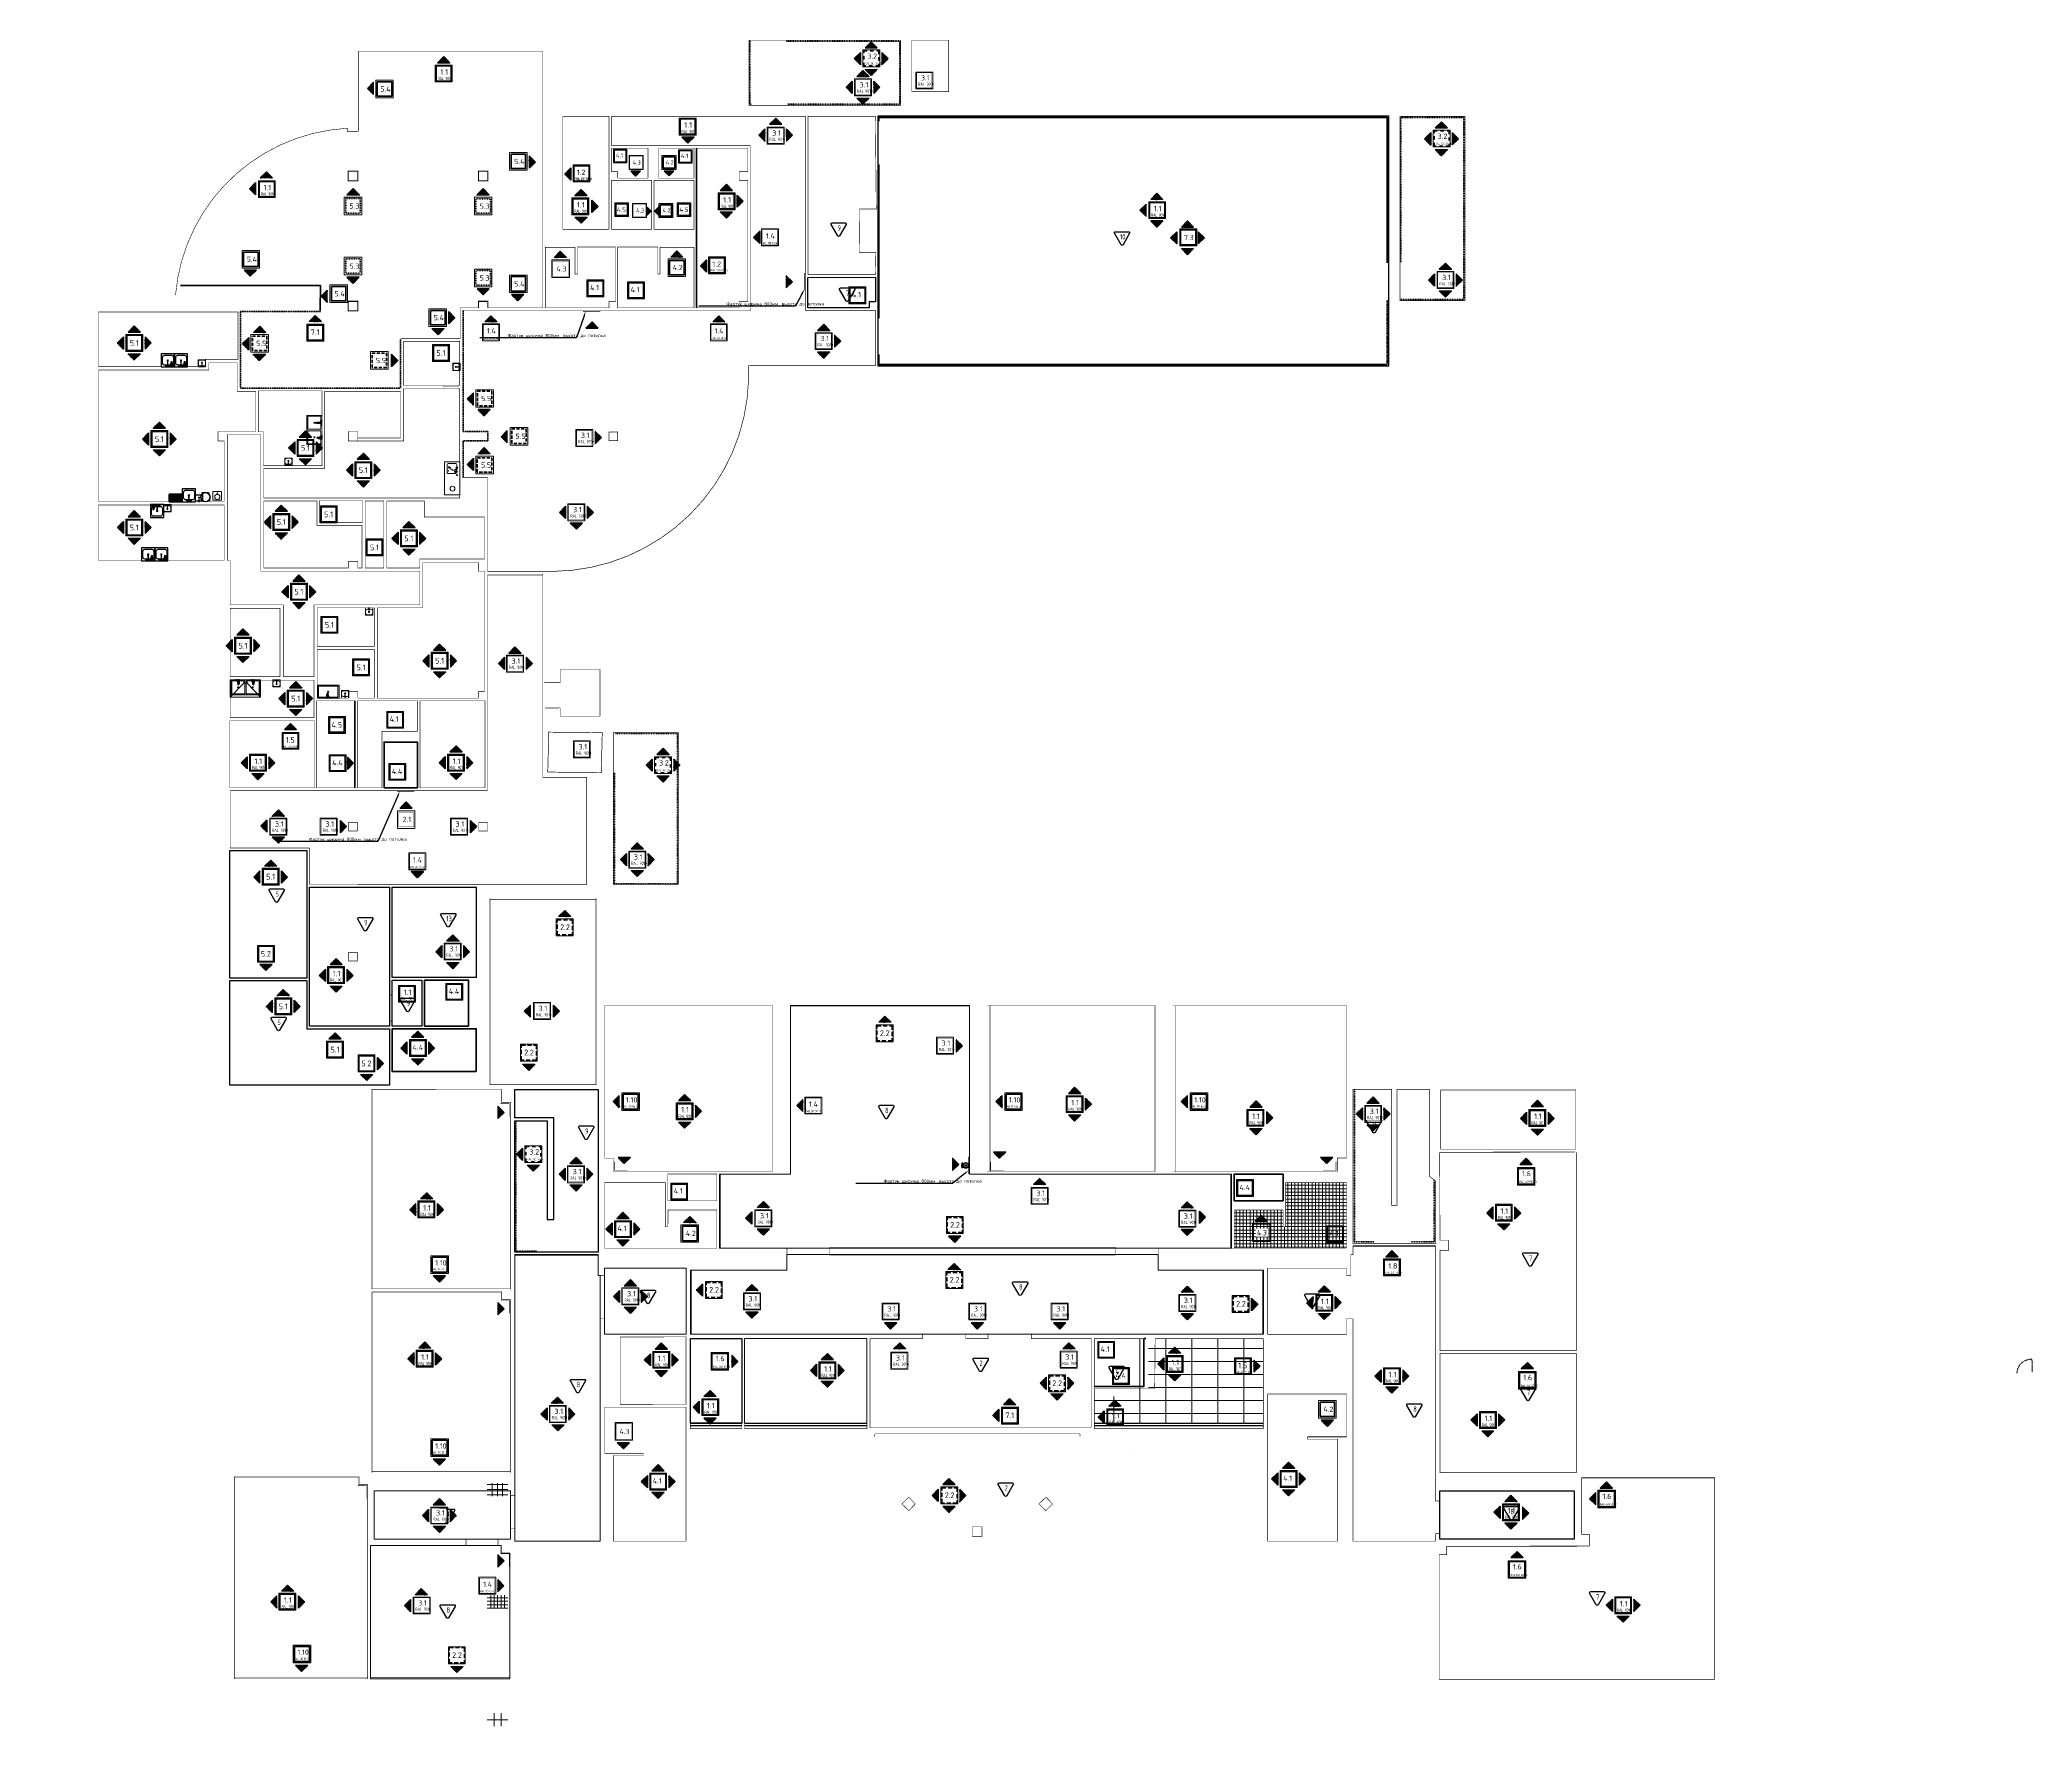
# Model space of a CAD drawing. Header units: millimetres. Extents: x -564166 to 631235, y -111927 to 129743.
# Drawn here: x -235182 to -143345, y 32079 to 109828 of the extents above; entities that cross this region are included whole.
import ezdxf
from ezdxf import colors
from ezdxf.entities.mleader import LeaderData, LeaderLine
from ezdxf.math import Vec2, Vec3

# ---------------------------------------------------------------- set-up
doc = ezdxf.new("R2010")
doc.units = ezdxf.units.MM
for name, pattern in [('ACAD_ISO03W100', [30, 12, -18]), ('ADSK_Скрыто', [6, 3, -3]), ('ADSK_Штрих_ш3 п1_5', [4.5, 3, -1.5]), ('ADSK_Штриховая_ш2 п1', [3, 2, -1]), ('HIDDEN2', [4.7625, 3.175, -1.5875]), ('невидимая', [9.525, 6.35, -3.175]), ('Штрих', [6.35, 3.175, -3.175])]:
    doc.linetypes.add(name, pattern=pattern)
for name, color, linetype, lineweight in [('!!!_Отделка стен', 7, 'Continuous', 15), ('_Скрыто_', 7, 'ADSK_Скрыто', 9), ('АР_Потолок_Грильято_черный_100х100', 250, 'Continuous', 5), ('АР_Потолок_Грильято_черный_50х50', 20, 'Continuous', 5), ('текст', 7, 'Continuous', 15), ('ТХ_пищеблок', 30, 'Continuous', 20)]:
    doc.layers.add(name, color=color, linetype=linetype, lineweight=lineweight)
doc.layers.add('АР_Потолок_RAL 095 85 40', color=7, linetype='Continuous', lineweight=5, true_color=0xddc87a)
doc.layers.add('АР_Потолок_RAL 100 70 20', color=7, linetype='Continuous', lineweight=5, true_color=0xb3ac85)
doc.layers.add('ТХ_обор_бытовое', color=14, linetype='Continuous')
doc.styles.add('ISOCPEUR', font='isocpeur.ttf', dxfattribs={"height": 800})
doc.styles.add('ISOCPEUR_1', font='isocpeur.ttf', dxfattribs={"height": 300})
doc.styles.add('ISOCPEUR_9', font='isocpeur.ttf', dxfattribs={"height": 80})
doc.styles.get("Standard").update_dxf_attribs({"font": 'arial.ttf'})
doc.linetypes.add('ограждение2', pattern='A,0.25,-0.1,[132,ltypeshp.shx,S=0.1,R=0,X=-0.1,Y=0],-0.1,1', length=1.45)
pattern_1 = [(45, (0, 0), (-35.3553, 35.3553), []), (45, (35.355, 0), (-35.3553, 35.3553), [62.5, -12.5, 0, -12.5])]
pattern_2 = [(45, (183206.994, -136578.246), (-35.355339, 35.355339), []), (45, (183242.35, -136578.246), (-35.355339, 35.355339), [62.5, -12.5, 0, -12.5])]
pattern_3 = [(45, (183177.274, -136594.8), (-35.355339, 35.355339), []), (45, (183212.63, -136594.8), (-35.355339, 35.355339), [62.5, -12.5, 0, -12.5])]
pattern_4 = [(45, (-205463.32, 60426.92), (-35.3553, 35.3553), []), (45, (-205427.963, 60426.92), (-35.3553, 35.3553), [62.5, -12.5, 0, -12.5])]
pattern_5 = [(45, (-187486.35, 60756.28), (-35.3553, 35.3553), []), (45, (-187450.997, 60756.28), (-35.3553, 35.3553), [62.5, -12.5, 0, -12.5])]
pattern_6 = [(45, (183188.89, -136609.775), (-35.355339, 35.355339), []), (45, (183224.244, -136609.775), (-35.355339, 35.355339), [62.5, -12.5, 0, -12.5])]
pattern_7 = [(45, (-1.414, -0.17), (-35.3553, 35.3553), []), (45, (33.94, -0.17), (-35.3553, 35.3553), [62.5, -12.5, 0, -12.5])]
pattern_8 = [(45, (-6.955, -0.965), (-35.3553, 35.3553), []), (45, (28.4, -0.965), (-35.3553, 35.3553), [62.5, -12.5, 0, -12.5])]

# ---------------------------------------------------------------- blocks, each defined once
blk = doc.blocks.new('A$Cf90ef5a3')
at = {"layer": 'ТХ_обор_бытовое', "transparency": 33554559}
for points in [[(-16, 24), (-20, 24), (-20, 19), (-16, 15), (-12, 19), (-12, 24)], [(-16, 24), (-20, 24), (-20, 19), (-16, 15), (-12, 19), (-12, 24)], [(-16, 24), (-20, 24), (-20, 19), (-16, 15), (-12, 19), (-12, 24)], [(-16, 24), (-20, 24), (-20, 19), (-16, 15), (-12, 19), (-12, 24)], [(-16, 24), (-20, 24), (-20, 19), (-16, 15), (-12, 19), (-12, 24)], [(-16, 24), (-20, 24), (-20, 19), (-16, 15), (-12, 19), (-12, 24)], [(-16, 23), (-20, 23), (-20, 19), (-16, 15), (-12, 19), (-12, 23)], [(-16, 23), (-20, 23), (-20, 19), (-16, 15), (-12, 19), (-12, 23)], [(-16, 23), (-20, 23), (-20, 19), (-16, 15), (-12, 19), (-12, 23)], [(-16, 23), (-20, 23), (-20, 19), (-16, 15), (-12, 19), (-12, 23)], [(-16, 23), (-20, 23), (-20, 19), (-16, 15), (-12, 19), (-12, 23)], [(-16, 23), (-20, 23), (-20, 19), (-16, 15), (-12, 19), (-12, 23)], [(-16, 19), (-20, 19), (-20, 15), (-16, 11), (-12, 15), (-12, 19)], [(-16, 19), (-20, 19), (-20, 15), (-16, 11), (-12, 15), (-12, 19)], [(-16, 19), (-20, 19), (-20, 15), (-16, 11), (-12, 15), (-12, 19)], [(-16, 19), (-20, 19), (-20, 15), (-16, 11), (-12, 15), (-12, 19)], [(-16, 19), (-20, 19), (-20, 15), (-16, 11), (-12, 15), (-12, 19)], [(-16, 19), (-20, 19), (-20, 15), (-16, 11), (-12, 15), (-12, 19)], [(-16, 19), (-20, 19), (-20, 15), (-16, 11), (-12, 15), (-12, 19)], [(-16, 19), (-20, 19), (-20, 15), (-16, 11), (-12, 15), (-12, 19)], [(-16, 19), (-20, 19), (-20, 15), (-16, 11), (-12, 15), (-12, 19)], [(-16, 19), (-20, 19), (-20, 15), (-16, 11), (-12, 15), (-12, 19)], [(-16, 19), (-20, 19), (-20, 15), (-16, 11), (-12, 15), (-12, 19)], [(-16, 19), (-20, 19), (-20, 15), (-16, 11), (-12, 15), (-12, 19)], [(-16, 19), (-20, 19), (-20, 15), (-16, 11), (-12, 15), (-12, 19)], [(-16, 19), (-20, 19), (-20, 15), (-16, 10), (-12, 15), (-12, 19)], [(-16, 19), (-20, 19), (-20, 15), (-16, 10), (-12, 15), (-12, 19)], [(-16, 19), (-20, 19), (-20, 15), (-16, 10), (-12, 15), (-12, 19)], [(-16, 19), (-20, 19), (-20, 15), (-16, 10), (-12, 15), (-12, 19)], [(-16, 19), (-20, 19), (-20, 15), (-16, 10), (-12, 15), (-12, 19)], [(-16, 19), (-20, 19), (-20, 15), (-16, 10), (-12, 15), (-12, 19)], [(-16, 19), (-20, 19), (-20, 15), (-16, 10), (-12, 15), (-12, 19)], [(-16, 19), (-20, 19), (-20, 15), (-16, 10), (-12, 15), (-12, 19)], [(-16, 19), (-20, 19), (-20, 15), (-16, 10), (-12, 15), (-12, 19)], [(-16, 19), (-20, 19), (-20, 15), (-16, 10), (-12, 15), (-12, 19)], [(-16, 19), (-20, 19), (-20, 15), (-16, 10), (-12, 15), (-12, 19)], [(-16, 19), (-20, 19), (-20, 15), (-16, 10), (-12, 15), (-12, 19)], [(-16, 19), (-20, 19), (-20, 15), (-16, 10), (-12, 15), (-12, 19)], [(-16, 15), (-20, 15), (-20, 11), (-16, 7), (-12, 11), (-12, 15)], [(-16, 15), (-20, 15), (-20, 10), (-16, 6), (-12, 10), (-12, 15)], [(-12, 24), (-16, 24), (-16, 19), (-12, 15), (-8, 19), (-8, 24)], [(-12, 24), (-16, 24), (-16, 19), (-12, 15), (-8, 19), (-8, 24)], [(-12, 24), (-16, 24), (-16, 19), (-12, 15), (-8, 19), (-8, 24)], [(-12, 24), (-16, 24), (-16, 19), (-12, 15), (-8, 19), (-8, 24)], [(-12, 24), (-16, 24), (-16, 19), (-12, 15), (-8, 19), (-8, 24)], [(-12, 23), (-16, 23), (-16, 19), (-12, 15), (-8, 19), (-8, 23)], [(-12, 23), (-16, 23), (-16, 19), (-12, 15), (-8, 19), (-8, 23)], [(-12, 23), (-16, 23), (-16, 19), (-12, 15), (-8, 19), (-8, 23)], [(-12, 23), (-16, 23), (-16, 19), (-12, 15), (-8, 19), (-8, 23)], [(-12, 23), (-16, 23), (-16, 19), (-12, 15), (-8, 19), (-8, 23)], [(-12, 19), (-16, 19), (-16, 15), (-12, 11), (-8, 15), (-8, 19)], [(-12, 19), (-16, 19), (-16, 15), (-12, 11), (-8, 15), (-8, 19)], [(-12, 19), (-16, 19), (-16, 15), (-12, 11), (-8, 15), (-8, 19)], [(-12, 19), (-16, 19), (-16, 15), (-12, 11), (-8, 15), (-8, 19)], [(-12, 19), (-16, 19), (-16, 15), (-12, 11), (-8, 15), (-8, 19)], [(-12, 19), (-16, 19), (-16, 15), (-12, 11), (-8, 15), (-8, 19)], [(-12, 19), (-16, 19), (-16, 15), (-12, 11), (-8, 15), (-8, 19)], [(-12, 19), (-16, 19), (-16, 15), (-12, 11), (-8, 15), (-8, 19)], [(-12, 19), (-16, 19), (-16, 15), (-12, 10), (-8, 15), (-8, 19)], [(-12, 19), (-16, 19), (-16, 15), (-12, 10), (-8, 15), (-8, 19)], [(-12, 19), (-16, 19), (-16, 15), (-12, 10), (-8, 15), (-8, 19)], [(-12, 19), (-16, 19), (-16, 15), (-12, 10), (-8, 15), (-8, 19)], [(-12, 19), (-16, 19), (-16, 15), (-12, 10), (-8, 15), (-8, 19)], [(-12, 19), (-16, 19), (-16, 15), (-12, 10), (-8, 15), (-8, 19)], [(-12, 19), (-16, 19), (-16, 15), (-12, 10), (-8, 15), (-8, 19)], [(-12, 19), (-16, 19), (-16, 15), (-12, 10), (-8, 15), (-8, 19)], [(-8, 11), (-12, 11), (-12, 7), (-8, 2), (-3, 7), (-3, 11)], [(-8, 10), (-12, 10), (-12, 6), (-8, 2), (-4, 6), (-4, 10)], [(9, 83), (5, 83), (5, 79), (9, 74), (13, 79), (13, 83)], [(9, 82), (5, 82), (5, 78), (9, 74), (13, 78), (13, 82)], [(13, 87), (9, 87), (9, 83), (13, 79), (18, 83), (18, 87)], [(13, 87), (9, 87), (9, 82), (13, 78), (18, 82), (18, 87)], [(13, 28), (9, 28), (9, 24), (13, 19), (18, 24), (18, 28)], [(13, 28), (9, 28), (9, 24), (13, 19), (18, 24), (18, 28)], [(13, 27), (9, 27), (9, 23), (13, 19), (18, 23), (18, 27)], [(13, 27), (9, 27), (9, 23), (13, 19), (18, 23), (18, 27)], [(13, 24), (9, 24), (9, 19), (13, 15), (18, 19), (18, 24)], [(13, 24), (9, 24), (9, 19), (13, 15), (18, 19), (18, 24)], [(13, 24), (9, 24), (9, 19), (13, 15), (18, 19), (18, 24)], [(13, 23), (9, 23), (9, 19), (13, 15), (18, 19), (18, 23)], [(13, 23), (9, 23), (9, 19), (13, 15), (18, 19), (18, 23)], [(13, 23), (9, 23), (9, 19), (13, 15), (18, 19), (18, 23)], [(13, 19), (9, 19), (9, 15), (13, 11), (18, 15), (18, 19)], [(13, 19), (9, 19), (9, 15), (13, 10), (18, 15), (18, 19)], [(13, 15), (9, 15), (9, 11), (13, 7), (18, 11), (18, 15)], [(13, 15), (9, 15), (9, 11), (13, 7), (18, 11), (18, 15)], [(13, 15), (9, 15), (9, 11), (13, 7), (18, 11), (18, 15)], [(13, 15), (9, 15), (9, 11), (13, 7), (18, 11), (18, 15)], [(13, 15), (9, 15), (9, 10), (13, 6), (18, 10), (18, 15)], [(13, 15), (9, 15), (9, 10), (13, 6), (18, 10), (18, 15)], [(13, 15), (9, 15), (9, 10), (13, 6), (18, 10), (18, 15)], [(13, 15), (9, 15), (9, 10), (13, 6), (18, 10), (18, 15)], [(18, 19), (13, 19), (13, 15), (18, 11), (22, 15), (22, 19)], [(18, 19), (13, 19), (13, 15), (18, 10), (22, 15), (22, 19)], [(18, 11), (13, 11), (13, 7), (18, 2), (22, 7), (22, 11)], [(18, 11), (13, 11), (13, 7), (18, 2), (22, 7), (22, 11)], [(18, 10), (13, 10), (13, 6), (18, 2), (22, 6), (22, 10)], [(18, 10), (13, 10), (13, 6), (18, 2), (22, 6), (22, 10)], [(-16, -57), (-20, -57), (-20, -61), (-16, -65), (-12, -61), (-12, -57)], [(-16, -57), (-20, -57), (-20, -61), (-16, -65), (-12, -61), (-12, -57)], [(-16, -57), (-20, -57), (-20, -62), (-16, -66), (-12, -62), (-12, -57)], [(-16, -57), (-20, -57), (-20, -62), (-16, -66), (-12, -62), (-12, -57)], [(-16, -61), (-20, -61), (-20, -65), (-16, -70), (-12, -65), (-12, -61)], [(-16, -61), (-20, -61), (-20, -65), (-16, -70), (-12, -65), (-12, -61)], [(-16, -61), (-20, -61), (-20, -65), (-16, -70), (-12, -65), (-12, -61)], [(-16, -61), (-20, -61), (-20, -65), (-16, -70), (-12, -65), (-12, -61)], [(-16, -61), (-20, -61), (-20, -65), (-16, -70), (-12, -65), (-12, -61)], [(-16, -61), (-20, -61), (-20, -65), (-16, -70), (-12, -65), (-12, -61)], [(-16, -61), (-20, -61), (-20, -65), (-16, -70), (-12, -65), (-12, -61)], [(-16, -61), (-20, -61), (-20, -65), (-16, -70), (-12, -65), (-12, -61)], [(-16, -61), (-20, -61), (-20, -65), (-16, -70), (-12, -65), (-12, -61)], [(-16, -62), (-20, -62), (-20, -66), (-16, -70), (-12, -66), (-12, -62)], [(-16, -62), (-20, -62), (-20, -66), (-16, -70), (-12, -66), (-12, -62)], [(-16, -62), (-20, -62), (-20, -66), (-16, -70), (-12, -66), (-12, -62)], [(-16, -62), (-20, -62), (-20, -66), (-16, -70), (-12, -66), (-12, -62)], [(-16, -62), (-20, -62), (-20, -66), (-16, -70), (-12, -66), (-12, -62)], [(-16, -62), (-20, -62), (-20, -66), (-16, -70), (-12, -66), (-12, -62)], [(-16, -62), (-20, -62), (-20, -66), (-16, -70), (-12, -66), (-12, -62)], [(-16, -62), (-20, -62), (-20, -66), (-16, -70), (-12, -66), (-12, -62)], [(-16, -62), (-20, -62), (-20, -66), (-16, -70), (-12, -66), (-12, -62)], [(-16, -65), (-20, -65), (-20, -70), (-16, -74), (-12, -70), (-12, -65)], [(-16, -65), (-20, -65), (-20, -70), (-16, -74), (-12, -70), (-12, -65)], [(-16, -65), (-20, -65), (-20, -70), (-16, -74), (-12, -70), (-12, -65)], [(-16, -65), (-20, -65), (-20, -70), (-16, -74), (-12, -70), (-12, -65)], [(-16, -65), (-20, -65), (-20, -70), (-16, -74), (-12, -70), (-12, -65)], [(-16, -66), (-20, -66), (-20, -70), (-16, -74), (-12, -70), (-12, -66)], [(-16, -66), (-20, -66), (-20, -70), (-16, -74), (-12, -70), (-12, -66)], [(-16, -66), (-20, -66), (-20, -70), (-16, -74), (-12, -70), (-12, -66)], [(-16, -66), (-20, -66), (-20, -70), (-16, -74), (-12, -70), (-12, -66)], [(-16, -66), (-20, -66), (-20, -70), (-16, -74), (-12, -70), (-12, -66)], [(-12, -61), (-16, -61), (-16, -65), (-12, -70), (-8, -65), (-8, -61)], [(-12, -61), (-16, -61), (-16, -65), (-12, -70), (-8, -65), (-8, -61)], [(-12, -61), (-16, -61), (-16, -65), (-12, -70), (-8, -65), (-8, -61)], [(-12, -61), (-16, -61), (-16, -65), (-12, -70), (-8, -65), (-8, -61)], [(-12, -61), (-16, -61), (-16, -65), (-12, -70), (-8, -65), (-8, -61)], [(-12, -61), (-16, -61), (-16, -65), (-12, -70), (-8, -65), (-8, -61)], [(-12, -61), (-16, -61), (-16, -65), (-12, -70), (-8, -65), (-8, -61)], [(-12, -61), (-16, -61), (-16, -65), (-12, -70), (-8, -65), (-8, -61)], [(-12, -61), (-16, -61), (-16, -65), (-12, -70), (-8, -65), (-8, -61)], [(-12, -62), (-16, -62), (-16, -66), (-12, -70), (-8, -66), (-8, -62)], [(-12, -62), (-16, -62), (-16, -66), (-12, -70), (-8, -66), (-8, -62)], [(-12, -62), (-16, -62), (-16, -66), (-12, -70), (-8, -66), (-8, -62)], [(-12, -62), (-16, -62), (-16, -66), (-12, -70), (-8, -66), (-8, -62)], [(-12, -62), (-16, -62), (-16, -66), (-12, -70), (-8, -66), (-8, -62)], [(-12, -62), (-16, -62), (-16, -66), (-12, -70), (-8, -66), (-8, -62)], [(-12, -62), (-16, -62), (-16, -66), (-12, -70), (-8, -66), (-8, -62)], [(-12, -62), (-16, -62), (-16, -66), (-12, -70), (-8, -66), (-8, -62)], [(-12, -62), (-16, -62), (-16, -66), (-12, -70), (-8, -66), (-8, -62)], [(-12, -65), (-16, -65), (-16, -70), (-12, -74), (-8, -70), (-8, -65)], [(-12, -65), (-16, -65), (-16, -70), (-12, -74), (-8, -70), (-8, -65)], [(-12, -65), (-16, -65), (-16, -70), (-12, -74), (-8, -70), (-8, -65)], [(-12, -66), (-16, -66), (-16, -70), (-12, -74), (-8, -70), (-8, -66)], [(-12, -66), (-16, -66), (-16, -70), (-12, -74), (-8, -70), (-8, -66)], [(-12, -66), (-16, -66), (-16, -70), (-12, -74), (-8, -70), (-8, -66)], [(-8, -2), (-12, -2), (-12, -6), (-8, -10), (-3, -6), (-3, -2)], [(-8, -2), (-12, -2), (-12, -7), (-8, -11), (-4, -7), (-4, -2)], [(-8, -10), (-12, -10), (-12, -14), (-8, -19), (-3, -14), (-3, -10)], [(-8, -11), (-12, -11), (-12, -15), (-8, -19), (-4, -15), (-4, -11)], [(-8, -23), (-12, -23), (-12, -27), (-8, -31), (-3, -27), (-3, -23)], [(-8, -23), (-12, -23), (-12, -28), (-8, -32), (-4, -28), (-4, -23)], [(-8, -27), (-12, -27), (-12, -31), (-8, -36), (-3, -31), (-3, -27)], [(-8, -27), (-12, -27), (-12, -31), (-8, -36), (-3, -31), (-3, -27)], [(-8, -28), (-12, -28), (-12, -32), (-8, -36), (-4, -32), (-4, -28)], [(-8, -28), (-12, -28), (-12, -32), (-8, -36), (-4, -32), (-4, -28)], [(-8, -31), (-12, -31), (-12, -36), (-8, -40), (-3, -36), (-3, -31)], [(-8, -31), (-12, -31), (-12, -36), (-8, -40), (-3, -36), (-3, -31)], [(-8, -31), (-12, -31), (-12, -36), (-8, -40), (-3, -36), (-3, -31)], [(-8, -31), (-12, -31), (-12, -36), (-8, -40), (-3, -36), (-3, -31)], [(-8, -32), (-12, -32), (-12, -36), (-8, -40), (-4, -36), (-4, -32)], [(-8, -32), (-12, -32), (-12, -36), (-8, -40), (-4, -36), (-4, -32)], [(-8, -32), (-12, -32), (-12, -36), (-8, -40), (-4, -36), (-4, -32)], [(-8, -32), (-12, -32), (-12, -36), (-8, -40), (-4, -36), (-4, -32)], [(-8, -40), (-12, -40), (-12, -44), (-8, -48), (-3, -44), (-3, -40)], [(-8, -40), (-12, -40), (-12, -45), (-8, -49), (-4, -45), (-4, -40)], [(-8, -48), (-12, -48), (-12, -53), (-8, -57), (-3, -53), (-3, -48)], [(-8, -48), (-12, -48), (-12, -53), (-8, -57), (-3, -53), (-3, -48)], [(-8, -49), (-12, -49), (-12, -53), (-8, -57), (-4, -53), (-4, -49)], [(-8, -49), (-12, -49), (-12, -53), (-8, -57), (-4, -53), (-4, -49)], [(-8, -53), (-12, -53), (-12, -57), (-8, -61), (-3, -57), (-3, -53)], [(-8, -53), (-12, -53), (-12, -57), (-8, -62), (-4, -57), (-4, -53)], [(-8, -57), (-12, -57), (-12, -61), (-8, -65), (-3, -61), (-3, -57)], [(-8, -57), (-12, -57), (-12, -62), (-8, -66), (-4, -62), (-4, -57)], [(-3, -61), (-8, -61), (-8, -65), (-3, -70), (1, -65), (1, -61)], [(-4, -62), (-8, -62), (-8, -66), (-4, -70), (1, -66), (1, -62)], [(-3, -74), (-8, -74), (-8, -78), (-3, -82), (1, -78), (1, -74)], [(-4, -74), (-8, -74), (-8, -78), (-4, -83), (1, -78), (1, -74)], [(-3, -78), (-8, -78), (-8, -82), (-3, -86), (1, -82), (1, -78)], [(-4, -78), (-8, -78), (-8, -83), (-4, -87), (1, -83), (1, -78)], [(-3, -86), (-8, -86), (-8, -91), (-3, -95), (1, -91), (1, -86)], [(-4, -87), (-8, -87), (-8, -91), (-4, -95), (1, -91), (1, -87)], [(-3, -91), (-8, -91), (-8, -95), (-3, -99), (1, -95), (1, -91)], [(-4, -91), (-8, -91), (-8, -95), (-4, -100), (1, -95), (1, -91)], [(9, -61), (5, -61), (5, -65), (9, -70), (13, -65), (13, -61)], [(9, -61), (5, -61), (5, -65), (9, -70), (13, -65), (13, -61)], [(9, -62), (5, -62), (5, -66), (9, -70), (13, -66), (13, -62)], [(9, -62), (5, -62), (5, -66), (9, -70), (13, -66), (13, -62)], [(9, -125), (5, -125), (5, -129), (9, -133), (13, -129), (13, -125)], [(9, -125), (5, -125), (5, -129), (9, -134), (13, -129), (13, -125)], [(13, -57), (9, -57), (9, -61), (13, -65), (18, -61), (18, -57)], [(13, -57), (9, -57), (9, -61), (13, -65), (18, -61), (18, -57)], [(13, -57), (9, -57), (9, -61), (13, -65), (18, -61), (18, -57)], [(13, -57), (9, -57), (9, -61), (13, -65), (18, -61), (18, -57)], [(13, -57), (9, -57), (9, -62), (13, -66), (18, -62), (18, -57)], [(13, -57), (9, -57), (9, -62), (13, -66), (18, -62), (18, -57)], [(13, -57), (9, -57), (9, -62), (13, -66), (18, -62), (18, -57)], [(13, -57), (9, -57), (9, -62), (13, -66), (18, -62), (18, -57)], [(13, -61), (9, -61), (9, -65), (13, -70), (18, -65), (18, -61)], [(13, -61), (9, -61), (9, -65), (13, -70), (18, -65), (18, -61)], [(13, -62), (9, -62), (9, -66), (13, -70), (18, -66), (18, -62)], [(13, -62), (9, -62), (9, -66), (13, -70), (18, -66), (18, -62)], [(13, -65), (9, -65), (9, -70), (13, -74), (18, -70), (18, -65)], [(13, -65), (9, -65), (9, -70), (13, -74), (18, -70), (18, -65)], [(13, -66), (9, -66), (9, -70), (13, -74), (18, -70), (18, -66)], [(13, -66), (9, -66), (9, -70), (13, -74), (18, -70), (18, -66)], [(13, -70), (9, -70), (9, -74), (13, -78), (18, -74), (18, -70)], [(13, -70), (9, -70), (9, -74), (13, -78), (18, -74), (18, -70)], [(13, -70), (9, -70), (9, -74), (13, -78), (18, -74), (18, -70)], [(13, -70), (9, -70), (9, -74), (13, -78), (18, -74), (18, -70)], [(18, -65), (13, -65), (13, -70), (18, -74), (22, -70), (22, -65)], [(18, -66), (13, -66), (13, -70), (18, -74), (22, -70), (22, -66)], [(18, -70), (13, -70), (13, -74), (18, -78), (22, -74), (22, -70)], [(18, -70), (13, -70), (13, -74), (18, -78), (22, -74), (22, -70)], [(18, -70), (13, -70), (13, -74), (18, -78), (22, -74), (22, -70)], [(18, -70), (13, -70), (13, -74), (18, -78), (22, -74), (22, -70)]]:
    blk.add_hatch(color=256, dxfattribs=at).paths.add_polyline_path(points)
at = {"layer": 'ТХ_обор_бытовое', "elevation": 1}
for points in [[(9, -146), (5, -137), (-3, -129), (-8, -116), (-12, -95), (-12, -78), (-16, -53), (-16, -31), (-16, -6), (-16, 15), (-12, 36), (-8, 53), (-3, 70), (1, 83), (5, 91), (18, 100), (5, 91), (1, 83), (-3, 70), (-8, 53), (-12, 36), (-16, 15), (-16, -6), (-16, -31), (-16, -53), (-12, -78), (-12, -95), (-8, -116), (-3, -129), (5, -137), (9, -146), (18, -150), (9, -146), (5, -137), (-3, -129), (-8, -116), (-12, -95), (-12, -78), (-16, -53), (-16, -31), (-16, -6), (-16, 15), (-12, 36), (-8, 53), (-3, 70), (1, 83), (5, 91), (18, 100)], [(-12, 36), (-16, 15), (-16, -6), (-16, -31), (-16, -53)], [(-16, 19), (-16, 15), (-16, 19), (-12, 19), (-12, 15), (-16, 15)], [(18, 24), (13, 24), (13, 19), (9, 19), (9, 15), (13, 15), (13, 11), (18, 7), (13, 11), (13, 15), (9, 15), (9, 19), (13, 19), (13, 24)], [(18, 19), (13, 19), (13, 15), (18, 15)], [(-8, -53), (-12, -31)], [(18, -137), (13, -137), (9, -137), (18, -141)], [(18, -150), (9, -146), (18, -150)], [(18, -65), (13, -65), (13, -70), (18, -70)], [(170, -27), (170, -27)]]:
    blk.add_lwpolyline(points, dxfattribs=at)
at = {"layer": 'ТХ_обор_бытовое'}
for points in [[(9, -146), (5, -138), (-4, -129), (-8, -117), (-12, -95), (-12, -78), (-16, -53), (-16, -32), (-16, -7), (-16, 15), (-12, 36), (-8, 53), (-4, 70), (1, 82), (5, 91), (18, 99), (5, 91), (1, 82), (-4, 70), (-8, 53), (-12, 36), (-16, 15), (-16, -7), (-16, -32), (-16, -53), (-12, -78), (-12, -95), (-8, -117), (-4, -129), (5, -138), (9, -146), (18, -150), (9, -146), (5, -138), (-4, -129), (-8, -117), (-12, -95), (-12, -78), (-16, -53), (-16, -32), (-16, -7), (-16, 15), (-12, 36), (-8, 53), (-4, 70), (1, 82), (5, 91), (18, 99)], [(-12, 36), (-16, 15), (-16, -7), (-16, -32), (-16, -53)], [(-16, 19), (-16, 15), (-16, 19), (-12, 19), (-12, 15), (-16, 15)], [(18, 23), (13, 23), (13, 19), (9, 19), (9, 15), (13, 15), (13, 10), (18, 6), (13, 10), (13, 15), (9, 15), (9, 19), (13, 19), (13, 23)], [(18, 19), (13, 19), (13, 15), (18, 15)], [(-8, -53), (-12, -32)], [(18, -138), (13, -138), (9, -138), (18, -142)], [(18, -150), (9, -146), (18, -150)], [(18, -66), (13, -66), (13, -70), (18, -70)], [(170, -28), (170, -28)]]:
    blk.add_lwpolyline(points, dxfattribs=at)
at = {"layer": 'ТХ_обор_бытовое', "elevation": 1}
blk.add_lwpolyline([(13, 87), (18, 87, 0.248454), (9, -137, -0.207133)], format="xyb", close=True, dxfattribs=at)
at = {"layer": 'ТХ_обор_бытовое'}
blk.add_lwpolyline([(13, 87), (18, 87, 0.248454), (9, -138, -0.207133)], format="xyb", close=True, dxfattribs=at)
at = {"layer": 'ТХ_обор_бытовое', "elevation": 1}
for points in [[(-8, -2), (-8, 2), (-8, 7), (-8, 11), (-8, 15), (-3, 15), (-3, 19), (13, -19)], [(13, -14), (-3, 24), (-3, 28), (-3, 32), (-3, 36), (-3, 41), (-3, 45), (1, 49), (1, 53)], [(13, -6), (1, 57), (1, 62), (5, 70), (5, 74), (9, 79), (13, 83)], [(-12, -65), (-12, -61), (-16, -61), (-16, -65), (-16, -70), (-12, -70)], [(-8, -23), (-8, -19), (-8, -14), (-8, -10), (-8, -6), (-8, -2), (13, -23)], [(13, -27), (-8, -27), (-8, -31), (-8, -36), (-8, -40), (-8, -44), (-8, -48)], [(-8, -61), (-8, -57), (-8, -53), (-8, -48), (13, -31), (-3, -70), (-3, -65), (-8, -65)], [(-3, -74), (9, -53), (9, -48), (13, -36), (5, -78), (5, -82), (1, -103), (1, -99), (-3, -95), (-3, -91), (-3, -86), (-3, -82), (-3, -78)], [(13, -137), (13, -133), (9, -129), (5, -125), (5, -120), (1, -116), (1, -112), (1, -108), (13, -44)], [(18, -74), (13, -74), (13, -70), (9, -65), (13, -61), (13, -57), (18, -57), (13, -57), (13, -61), (9, -65), (13, -70), (13, -74)]]:
    blk.add_lwpolyline(points, close=True, dxfattribs=at)
at = {"layer": 'ТХ_обор_бытовое'}
for points in [[(-8, -2), (-8, 2), (-8, 6), (-8, 10), (-8, 15), (-4, 15), (-4, 19), (13, -19)], [(13, -15), (-4, 23), (-4, 27), (-4, 32), (-4, 36), (-4, 40), (-4, 44), (1, 49), (1, 53)], [(13, -7), (1, 57), (1, 61), (5, 70), (5, 74), (9, 78), (13, 82)], [(-12, -66), (-12, -62), (-16, -62), (-16, -66), (-16, -70), (-12, -70)], [(-8, -23), (-8, -19), (-8, -15), (-8, -11), (-8, -7), (-8, -2), (13, -23)], [(13, -28), (-8, -28), (-8, -32), (-8, -36), (-8, -40), (-8, -45), (-8, -49)], [(-8, -62), (-8, -57), (-8, -53), (-8, -49), (13, -32), (-4, -70), (-4, -66), (-8, -66)], [(-4, -74), (9, -53), (9, -49), (13, -36), (5, -78), (5, -83), (1, -104), (1, -100), (-4, -95), (-4, -91), (-4, -87), (-4, -83), (-4, -78)], [(13, -138), (13, -134), (9, -129), (5, -125), (5, -121), (1, -117), (1, -112), (1, -108), (13, -45)], [(18, -74), (13, -74), (13, -70), (9, -66), (13, -62), (13, -57), (18, -57), (13, -57), (13, -62), (9, -66), (13, -70), (13, -74)]]:
    blk.add_lwpolyline(points, close=True, dxfattribs=at)
at = {"layer": 'ТХ_обор_бытовое', "const_width": 2, "elevation": 1}
blk.add_lwpolyline([(344, 138), (344, -188), (18, -188), (18, 138)], close=True, dxfattribs=at)
at = {"layer": 'ТХ_обор_бытовое'}
for centre, radius in [((168, -25, 1), 129), ((168, -25, 1), 129), ((168, -26), 129), ((168, -26), 129), ((168, -25, 1), 121), ((168, -26), 121), ((168, -25, 1), 116), ((168, -26), 116), ((168, -26), 44.5), ((168, -25, 1), 44.5), ((168, -25, 1), 14.8), ((168, -26), 14.8)]:
    blk.add_circle(centre, radius, dxfattribs=at)
blk = doc.blocks.new('A$C8c6809e6')
at = {"layer": 'текст', "insert": (205, 614), "char_height": 241.5, "attachment_point": 1, "line_spacing_factor": 1.149209, "style": 'ISOCPEUR_9', "bg_fill": 3, "box_fill_scale": 1.25, "bg_fill_color": 256, "bg_fill_true_color": 13158600, "bg_fill_transparency": 0}
blk.add_mtext('3.2', dxfattribs=at)
at = {"layer": '!!!_Отделка стен'}
blk.add_lwpolyline([(0, 780), (780, 780), (780, 0), (0, 0)], close=True, dxfattribs=at)
at = {"layer": '!!!_Отделка стен', "color": 133, "linetype": 'ADSK_Скрыто', "lineweight": 40, "ltscale": 50}
blk.add_lwpolyline([(40, 740), (740, 740), (740, 40), (40, 40)], close=True, dxfattribs=at)
at = {"layer": '!!!_Отделка стен', "color": 2, "insert": (102, 202), "char_height": 389.87, "width": 905.72, "attachment_point": 1, "style": 'ISOCPEUR'}
blk.add_mtext('{\\H0.25x;\\W0.7;\\C7;RAL 200 80 25}', dxfattribs=at)
blk = doc.blocks.new('A$C5525643f')
at = {"layer": '!!!_Отделка стен', "lineweight": 25, "ltscale": 20}
h = blk.add_hatch(dxfattribs=at)
h.set_pattern_fill('ANSI35', color=256, scale=200)
h.set_pattern_definition(pattern_1)
h.paths.add_polyline_path([(-498, 284), (-781, 1), (-498, -282)])
h = blk.add_hatch(dxfattribs=at)
h.set_pattern_fill('ANSI35', color=256, scale=200)
h.set_pattern_definition(pattern_1)
h.paths.add_polyline_path([(-284, 498), (-1, 781), (282, 498)])
h = blk.add_hatch(dxfattribs=at)
h.set_pattern_fill('ANSI35', color=256, scale=200)
h.set_pattern_definition(pattern_1)
h.paths.add_polyline_path([(496, 284), (779, 1), (496, -282)])
h = blk.add_hatch(dxfattribs=at)
h.set_pattern_fill('ANSI35', color=256, scale=200)
h.set_pattern_definition(pattern_1)
h.paths.add_polyline_path([(-284, -496), (-1, -779), (282, -496)])
at = {"layer": '!!!_Отделка стен', "lineweight": 25, "ltscale": 10}
for points in [[(-781, 1), (-498, 284), (-498, -282)], [(-1, 781), (-284, 498), (282, 498)], [(779, 1), (496, 284), (496, -282)], [(-1, -779), (-284, -496), (282, -496)]]:
    blk.add_lwpolyline(points, close=True, dxfattribs=at)
blk = doc.blocks.new('A$Cecc55bbd')
at = {"layer": '!!!_Отделка стен', "lineweight": 25, "ltscale": 20}
h = blk.add_hatch(dxfattribs=at)
h.set_pattern_fill('ANSI35', color=256, scale=200)
h.set_pattern_definition(pattern_2)
h.paths.add_polyline_path([(-475, 288), (-758, 5), (-475, -278)])
h = blk.add_hatch(dxfattribs=at)
h.set_pattern_fill('ANSI35', color=256, scale=200)
h.set_pattern_definition(pattern_2)
h.paths.add_polyline_path([(-261, 502), (22, 785), (305, 502)])
h = blk.add_hatch(dxfattribs=at)
h.set_pattern_fill('ANSI35', color=256, scale=200)
h.set_pattern_definition(pattern_2)
h.paths.add_polyline_path([(519, 288), (802, 5), (519, -278)])
h = blk.add_hatch(dxfattribs=at)
h.set_pattern_fill('ANSI35', color=256, scale=200)
h.set_pattern_definition(pattern_2)
h.paths.add_polyline_path([(-261, -492), (22, -775), (305, -492)])
at = {"layer": '!!!_Отделка стен', "lineweight": 25, "ltscale": 10}
for points in [[(-758, 5), (-475, 288), (-475, -278)], [(22, 785), (-261, 502), (305, 502)], [(802, 5), (519, 288), (519, -278)], [(22, -775), (-261, -492), (305, -492)]]:
    blk.add_lwpolyline(points, close=True, dxfattribs=at)
blk = doc.blocks.new('A$C4ea696d9')
at = {"layer": 'текст', "insert": (233, 633), "char_height": 241.5, "attachment_point": 1, "line_spacing_factor": 1.149209, "style": 'ISOCPEUR_9', "bg_fill": 3, "box_fill_scale": 1.25, "bg_fill_color": 256, "bg_fill_true_color": 13158600, "bg_fill_transparency": 0}
blk.add_mtext('3.1', dxfattribs=at)
at = {"layer": 'текст', "insert": (105, 294), "char_height": 150.46, "attachment_point": 1, "line_spacing_factor": 1.149209, "style": 'ISOCPEUR_9', "bg_fill": 3, "box_fill_scale": 1.25, "bg_fill_color": 256, "bg_fill_true_color": 13158600, "bg_fill_transparency": 0}
blk.add_mtext('{\\W0.7;\\C7;RAL 9010}', dxfattribs=at)
at = {"layer": '!!!_Отделка стен'}
blk.add_lwpolyline([(0, 780), (780, 780), (780, 0), (0, 0)], close=True, dxfattribs=at)
at = {"layer": '!!!_Отделка стен', "color": 230, "true_color": 0xff0a85, "const_width": 25}
blk.add_lwpolyline([(40, 740), (740, 740), (740, 40), (40, 40)], close=True, dxfattribs=at)
blk = doc.blocks.new('A$C1bf2fae2')
at = {"layer": '!!!_Отделка стен', "lineweight": 25, "ltscale": 20}
h = blk.add_hatch(dxfattribs=at)
h.set_pattern_fill('ANSI35', color=256, scale=200)
h.set_pattern_definition(pattern_3)
h.paths.add_polyline_path([(-505, 272), (-788, -11), (-505, -294)])
h = blk.add_hatch(dxfattribs=at)
h.set_pattern_fill('ANSI35', color=256, scale=200)
h.set_pattern_definition(pattern_3)
h.paths.add_polyline_path([(-291, -508), (-8, -791), (275, -508)])
at = {"layer": '!!!_Отделка стен', "lineweight": 25, "ltscale": 10}
for points in [[(-788, -11), (-505, 272), (-505, -294)], [(-8, -791), (-291, -508), (275, -508)]]:
    blk.add_lwpolyline(points, close=True, dxfattribs=at)
blk = doc.blocks.new('A$Cde48b6df')
at = {"layer": '!!!_Отделка стен'}
blk.add_lwpolyline([(-654, 908), (126, 908), (126, 128), (-654, 128)], close=True, dxfattribs=at)
at = {"layer": '!!!_Отделка стен', "color": 13, "linetype": 'ограждение2', "lineweight": 50, "ltscale": 300}
blk.add_lwpolyline([(-614, 868), (86, 868), (86, 168), (-614, 168)], close=True, dxfattribs=at)
at = {"color": 7, "insert": (-272, 532), "char_height": 265.4, "width": 0.885, "attachment_point": 5, "style": 'ISOCPEUR_1'}
blk.add_mtext('7.1', dxfattribs=at)
blk = doc.blocks.new('A$C5ccf4377')
at = {"layer": '!!!_Отделка стен'}
blk.add_lwpolyline([(835, 780), (1615, 780), (1615, 0), (835, 0)], close=True, dxfattribs=at)
at = {"layer": '!!!_Отделка стен', "color": 9, "lineweight": 50, "true_color": 0xc4c2c0}
blk.add_lwpolyline([(875, 740), (1575, 740), (1575, 40), (875, 40)], close=True, dxfattribs=at)
blk.add_lwpolyline([(875, 740), (1575, 740), (1575, 40), (875, 40)], close=True, dxfattribs=at)
at = {"layer": '!!!_Отделка стен', "attachment_point": 1, "style": 'ISOCPEUR'}
for s, insert, char_height, width in [('\\pxqc;{\\W0.7;\\T0.9;RAL 9010}', (963, 237), 151.47, 613.35), ('1.1', (1069, 586), 250, 516.67)]:
    blk.add_mtext(s, dxfattribs=dict(at, insert=insert, char_height=char_height, width=width))
blk = doc.blocks.new('A$Ca2a1b26b')
at = {"layer": '!!!_Отделка стен'}
blk.add_lwpolyline([(0, 780), (780, 780), (780, 0), (0, 0)], close=True, dxfattribs=at)
at = {"layer": '!!!_Отделка стен', "color": 244, "linetype": 'невидимая', "lineweight": 40, "ltscale": 30, "true_color": 0x991b1e}
blk.add_lwpolyline([(40, 740), (740, 740), (740, 40), (40, 40)], close=True, dxfattribs=at)
at = {"layer": '!!!_Отделка стен', "color": 7, "insert": (400, 397), "char_height": 265.4, "width": 0.885, "attachment_point": 5, "style": 'ISOCPEUR_1'}
blk.add_mtext('2.2', dxfattribs=at)
blk = doc.blocks.new('A$Ce10620fc')
at = {"layer": '!!!_Отделка стен'}
blk.add_lwpolyline([(0, 780), (780, 780), (780, 0), (0, 0)], close=True, dxfattribs=at)
at = {"layer": '!!!_Отделка стен', "color": 2, "lineweight": 50, "true_color": 0xf1eb1f}
blk.add_lwpolyline([(40, 740), (740, 740), (740, 40), (40, 40)], close=True, dxfattribs=at)
at = {"layer": '!!!_Отделка стен', "color": 7, "insert": (386, 389), "char_height": 265.4, "width": 0.885, "attachment_point": 5, "style": 'ISOCPEUR_1'}
blk.add_mtext('5.1', dxfattribs=at)
blk = doc.blocks.new('A$C0f5e65d0')
at = {"layer": '!!!_Отделка стен', "lineweight": 25, "ltscale": 20}
h = blk.add_hatch(dxfattribs=at)
h.set_pattern_fill('ANSI35', color=256, scale=200)
h.set_pattern_definition(pattern_6)
h.paths.add_polyline_path([(-493, 257), (-776, -26), (-493, -309)])
h = blk.add_hatch(dxfattribs=at)
h.set_pattern_fill('ANSI35', color=256, scale=200)
h.set_pattern_definition(pattern_6)
h.paths.add_polyline_path([(501, 257), (784, -26), (501, -309)])
h = blk.add_hatch(dxfattribs=at)
h.set_pattern_fill('ANSI35', color=256, scale=200)
h.set_pattern_definition(pattern_6)
h.paths.add_polyline_path([(-279, -523), (4, -806), (287, -523)])
at = {"layer": '!!!_Отделка стен', "lineweight": 25, "ltscale": 10}
for points in [[(-776, -26), (-493, 257), (-493, -309)], [(784, -26), (501, 257), (501, -309)], [(4, -806), (-279, -523), (287, -523)]]:
    blk.add_lwpolyline(points, close=True, dxfattribs=at)
blk = doc.blocks.new('A$Cc9613cbb')
at = {"layer": '!!!_Отделка стен'}
blk.add_lwpolyline([(0, 780), (780, 780), (780, 0), (0, 0)], close=True, dxfattribs=at)
at = {"layer": '!!!_Отделка стен', "color": 153, "lineweight": 50, "true_color": 0x5fa5d7}
blk.add_lwpolyline([(40, 740), (740, 740), (740, 40), (40, 40)], close=True, dxfattribs=at)
at = {"layer": '!!!_Отделка стен', "color": 7, "insert": (383, 389), "char_height": 265.4, "width": 0.885, "attachment_point": 5, "style": 'ISOCPEUR_1'}
blk.add_mtext('5.2', dxfattribs=at)
blk = doc.blocks.new('A$C3cac9b27')
at = {"layer": '!!!_Отделка стен', "lineweight": 25, "ltscale": 20}
h = blk.add_hatch(dxfattribs=at)
h.set_pattern_fill('ANSI35', color=256, scale=200, angle=180)
h.set_pattern_definition([(225, (-183185.025, 135992.077), (35.355339, -35.355339), []), (225, (-183220.38, 135992.077), (35.355339, -35.355339), [62.5, -12.5, 0, -12.5])])
h.paths.add_polyline_path([(283, -94), (0, 189), (-283, -94)])
at = {"layer": '!!!_Отделка стен', "lineweight": 25, "ltscale": 10}
blk.add_lwpolyline([(0, 189), (283, -94), (-283, -94)], close=True, dxfattribs=at)
blk = doc.blocks.new('A$C9c523aab')
at = {"layer": '!!!_Отделка стен'}
blk.add_lwpolyline([(0, 780), (780, 780), (780, 0), (0, 0)], close=True, dxfattribs=at)
at = {"layer": '!!!_Отделка стен', "color": 251, "lineweight": 50, "true_color": 0x5b646b}
blk.add_lwpolyline([(40, 740), (740, 740), (740, 40), (40, 40)], close=True, dxfattribs=at)
at = {"layer": '!!!_Отделка стен', "color": 7, "insert": (346, 424), "char_height": 243, "width": 0.81, "attachment_point": 5, "style": 'ISOCPEUR_1'}
blk.add_mtext('4.1', dxfattribs=at)
blk = doc.blocks.new('A$Cd60ecc97')
at = {"layer": '!!!_Отделка стен'}
blk.add_lwpolyline([(0, 780), (780, 780), (780, 0), (0, 0)], close=True, dxfattribs=at)
at = {"layer": 'текст', "color": 42, "lineweight": 50, "true_color": 0xdba400}
blk.add_lwpolyline([(40, 740), (740, 740), (740, 40), (40, 40)], close=True, dxfattribs=at)
at = {"color": 7, "insert": (380, 412), "char_height": 243, "width": 0.81, "attachment_point": 5, "style": 'ISOCPEUR_1'}
blk.add_mtext('4.4', dxfattribs=at)
blk = doc.blocks.new('A$C7b2b2b65')
at = {"layer": '!!!_Отделка стен'}
blk.add_lwpolyline([(0, 780), (780, 780), (780, 0), (0, 0)], close=True, dxfattribs=at)
at = {"layer": '!!!_Отделка стен', "color": 251, "lineweight": 50, "true_color": 0x4d4d4c}
blk.add_lwpolyline([(50, 729), (728, 729), (728, 54), (50, 54)], close=True, dxfattribs=at)
at = {"layer": '!!!_Отделка стен', "color": 7, "insert": (381, 396), "char_height": 265.4, "width": 0.885, "attachment_point": 5, "style": 'ISOCPEUR_1'}
blk.add_mtext('4.5', dxfattribs=at)
blk = doc.blocks.new('A$Cf65eed31')
at = {"layer": 'текст', "insert": (276, 143), "char_height": 240, "attachment_point": 1, "line_spacing_factor": 1.149209, "style": 'ISOCPEUR_9', "bg_fill": 3, "box_fill_scale": 1.25, "bg_fill_color": 256, "bg_fill_true_color": 13158600, "bg_fill_transparency": 0}
blk.add_mtext('7.3', dxfattribs=at)
at = {"layer": '!!!_Отделка стен', "color": 253, "lineweight": 50, "true_color": 0xb0a7a0}
for p, q in [((125, 382), (825, 382)), ((125, -318), (825, -318))]:
    blk.add_line(p, q, dxfattribs=at)
at = {"layer": '!!!_Отделка стен'}
blk.add_lwpolyline([(85, 422), (865, 422), (865, -358), (85, -358)], close=True, dxfattribs=at)
at = {"layer": '!!!_Отделка стен', "color": 133, "lineweight": 50}
blk.add_lwpolyline([(125, 382), (825, 382), (825, -318), (125, -318)], close=True, dxfattribs=at)
blk = doc.blocks.new('A$Ce49184fc')
at = {"layer": '!!!_Отделка стен'}
blk.add_lwpolyline([(752, 780), (1532, 780), (1532, 0), (752, 0)], close=True, dxfattribs=at)
at = {"layer": '!!!_Отделка стен', "color": 143, "lineweight": 50}
blk.add_lwpolyline([(792, 740), (1492, 740), (1492, 40), (792, 40)], close=True, dxfattribs=at)
at = {"layer": '!!!_Отделка стен', "insert": (617, 82), "char_height": 90.69, "width": 1036.41, "attachment_point": 7, "style": 'ISOCPEUR'}
blk.add_mtext('\\pxqc;{\\W0.7;\\T0.9;RAL 240 70 20}', dxfattribs=at)
at = {"layer": '!!!_Отделка стен', "color": 7, "insert": (1130, 428), "char_height": 265.4, "width": 0.885, "attachment_point": 5, "style": 'ISOCPEUR_1'}
blk.add_mtext('1.5', dxfattribs=at)
blk = doc.blocks.new('A$Cddfbc6ae')
at = {"layer": 'текст', "insert": (949, 576), "char_height": 240, "attachment_point": 1, "line_spacing_factor": 1.149209, "style": 'ISOCPEUR_9', "bg_fill": 3, "box_fill_scale": 1.25, "bg_fill_color": 256, "bg_fill_true_color": 13158600, "bg_fill_transparency": 0}
blk.add_mtext('1.4', dxfattribs=at)
at = {"layer": '!!!_Отделка стен'}
blk.add_lwpolyline([(752, 780), (1532, 780), (1532, 0), (752, 0)], close=True, dxfattribs=at)
at = {"layer": '!!!_Отделка стен', "color": 134, "const_width": 25}
blk.add_lwpolyline([(792, 740), (1492, 740), (1492, 40), (792, 40)], close=True, dxfattribs=at)
at = {"layer": '!!!_Отделка стен', "insert": (847, 82), "char_height": 98.51, "width": 611.38, "attachment_point": 7, "style": 'ISOCPEUR'}
blk.add_mtext('\\pxqc;{\\W0.7;\\T0.9;RAL 210 50 40}', dxfattribs=at)
blk = doc.blocks.new('A$Cff3053fc')
at = {"layer": 'текст', "insert": (303, 674), "char_height": 300, "attachment_point": 1, "line_spacing_factor": 1.149209, "style": 'ISOCPEUR_9', "bg_fill": 3, "box_fill_scale": 1.25, "bg_fill_color": 256, "bg_fill_true_color": 13158600, "bg_fill_transparency": 0}
blk.add_mtext('2.1', dxfattribs=at)
at = {"layer": '!!!_Отделка стен'}
blk.add_lwpolyline([(0, 1014), (1014, 1014), (1014, 0), (0, 0)], close=True, dxfattribs=at)
at = {"layer": '!!!_Отделка стен', "color": 211, "linetype": 'ADSK_Скрыто', "ltscale": 40, "true_color": 0xff85ff, "const_width": 25}
blk.add_lwpolyline([(90, 924), (924, 924), (924, 90), (90, 90)], close=True, dxfattribs=at)
blk = doc.blocks.new('A$Cc6fb2ea9')
at = {"color": 2, "insert": (392.65, -858.4), "char_height": 120.0142, "width": 836.1541, "attachment_point": 1}
blk.add_mtext('{\\W0.7;\\C7;RAL 000 85 00}', dxfattribs=at)
at = {"layer": 'текст', "insert": (542, -295), "char_height": 300, "attachment_point": 1, "line_spacing_factor": 1.149209, "style": 'ISOCPEUR_9', "bg_fill": 3, "box_fill_scale": 1.25, "bg_fill_color": 256, "bg_fill_true_color": 13158600, "bg_fill_transparency": 0}
blk.add_mtext('1.6', dxfattribs=at)
at = {"layer": '!!!_Отделка стен'}
blk.add_lwpolyline([(271, -94), (1285, -94), (1285, -1108), (271, -1108)], close=True, dxfattribs=at)
at = {"layer": '!!!_Отделка стен', "color": 251, "lineweight": 50, "true_color": 0x4d614c}
blk.add_lwpolyline([(323, -146), (1233, -146), (1233, -1056), (323, -1056)], close=True, dxfattribs=at)
blk = doc.blocks.new('A$C972eeaa4')
at = {"layer": 'текст', "insert": (-480, 0), "char_height": 300, "attachment_point": 1, "line_spacing_factor": 1.149209, "style": 'ISOCPEUR_9', "bg_fill": 3, "box_fill_scale": 1.25, "bg_fill_color": 256, "bg_fill_true_color": 13158600, "bg_fill_transparency": 0}
blk.add_mtext('4.2', dxfattribs=at)
at = {"layer": '!!!_Отделка стен'}
blk.add_lwpolyline([(-753, 348), (261, 348), (261, -666), (-753, -666)], close=True, dxfattribs=at)
at = {"layer": '!!!_Отделка стен', "color": 133, "true_color": 0x61c8cc, "const_width": 25}
blk.add_lwpolyline([(-663, 258), (170, 258), (170, -576), (-663, -576)], close=True, dxfattribs=at)
at = {"layer": '!!!_Отделка стен', "color": 133, "lineweight": 50, "true_color": 0x61c8cc}
blk.add_lwpolyline([(-663, 258), (170, 258), (170, -576), (-663, -576)], close=True, dxfattribs=at)
blk = doc.blocks.new('A$C1309fa21')
at = {"layer": '!!!_Отделка стен', "color": 163, "true_color": 0x4b84d2, "const_width": 25}
blk.add_lwpolyline([(-955, 586), (-59, 586), (-59, -309), (-955, -309)], close=True, dxfattribs=at)
at = {"layer": 'текст', "insert": (-757, 284), "char_height": 300, "attachment_point": 1, "line_spacing_factor": 1.149209, "style": 'ISOCPEUR_9', "bg_fill": 3, "box_fill_scale": 1.25, "bg_fill_color": 256, "bg_fill_true_color": 13158600, "bg_fill_transparency": 0}
blk.add_mtext('4.3', dxfattribs=at)
at = {"layer": '!!!_Отделка стен'}
blk.add_lwpolyline([(-1014, 646), (0, 646), (0, -368), (-1014, -368)], close=True, dxfattribs=at)
blk = doc.blocks.new('A$C42f3404d')
at = {"layer": '!!!_Отделка стен', "lineweight": 25, "ltscale": 20}
h = blk.add_hatch(dxfattribs=at)
h.set_pattern_fill('ANSI35', color=256, scale=200)
h.set_pattern_definition(pattern_7)
h.paths.add_polyline_path([(-499, 283), (-782, 1), (-499, -282)])
h = blk.add_hatch(dxfattribs=at)
h.set_pattern_fill('ANSI35', color=256, scale=200)
h.set_pattern_definition(pattern_7)
h.paths.add_polyline_path([(495, 283), (778, 1), (495, -282)])
at = {"layer": '!!!_Отделка стен', "lineweight": 25, "ltscale": 10}
for points in [[(-782, 1), (-499, 283), (-499, -282)], [(778, 1), (495, 283), (495, -282)]]:
    blk.add_lwpolyline(points, close=True, dxfattribs=at)
blk = doc.blocks.new('A$Cf76a661d')
at = {"layer": 'текст', "insert": (227, 572), "char_height": 240, "width": 332.45, "attachment_point": 1, "line_spacing_factor": 1.149209, "style": 'ISOCPEUR_9', "bg_fill": 3, "box_fill_scale": 1.25, "bg_fill_color": 256, "bg_fill_true_color": 13158600, "bg_fill_transparency": 0}
blk.add_mtext('1.8', dxfattribs=at)
at = {"layer": '!!!_Отделка стен'}
blk.add_lwpolyline([(0, 780), (780, 780), (780, 0), (0, 0)], close=True, dxfattribs=at)
at = {"layer": '!!!_Отделка стен', "color": 85, "lineweight": 50, "true_color": 0x58ba48}
blk.add_lwpolyline([(40, 740), (740, 740), (740, 40), (40, 40)], close=True, dxfattribs=at)
at = {"layer": '!!!_Отделка стен', "insert": (97, 195), "char_height": 96.29, "width": 686.83, "attachment_point": 1, "style": 'ISOCPEUR'}
blk.add_mtext('{\\W0.7;\\C7;RAL 230 70 20}', dxfattribs=at)
blk = doc.blocks.new('A$C717562af')
at = {"layer": '!!!_Отделка стен'}
blk.add_lwpolyline([(0, 780), (780, 780), (780, 0), (0, 0)], close=True, dxfattribs=at)
at = {"layer": '!!!_Отделка стен', "color": 123, "lineweight": 50}
blk.add_lwpolyline([(40, 740), (740, 740), (740, 40), (40, 40)], close=True, dxfattribs=at)
at = {"layer": '!!!_Отделка стен', "color": 7, "insert": (93, 203), "char_height": 95.79, "width": 1149.63, "attachment_point": 1}
blk.add_mtext('{\\W0.7;RAL 190 70 30}', dxfattribs=at)
at = {"layer": '!!!_Отделка стен', "color": 7, "insert": (376, 444), "char_height": 243, "width": 0.81, "attachment_point": 5, "style": 'ISOCPEUR_1'}
blk.add_mtext('1.2', dxfattribs=at)
blk = doc.blocks.new('A$Cd2e13112')
at = {"layer": 'текст', "insert": (683, 567), "char_height": 300, "attachment_point": 1, "line_spacing_factor": 1.149209, "style": 'ISOCPEUR_9', "bg_fill": 3, "box_fill_scale": 1.25, "bg_fill_color": 256, "bg_fill_true_color": 13158600, "bg_fill_transparency": 0}
blk.add_mtext('5.3', dxfattribs=at)
at = {"layer": '!!!_Отделка стен'}
blk.add_lwpolyline([(380, 928), (1394, 928), (1394, -86), (380, -86)], close=True, dxfattribs=at)
at = {"layer": 'текст', "color": 30, "linetype": 'ACAD_ISO03W100', "lineweight": 50, "ltscale": 0.05, "true_color": 0xf26722}
blk.add_lwpolyline([(470, 838), (1304, 838), (1304, 5), (470, 5)], close=True, dxfattribs=at)
blk = doc.blocks.new('A$Cbf89ebed')
at = {"layer": 'текст', "insert": (-204, 145), "char_height": 300, "attachment_point": 1, "line_spacing_factor": 1.149209, "style": 'ISOCPEUR_9', "bg_fill": 3, "box_fill_scale": 1.25, "bg_fill_color": 256, "bg_fill_true_color": 13158600, "bg_fill_transparency": 0}
blk.add_mtext('5.5', dxfattribs=at)
at = {"layer": '!!!_Отделка стен'}
blk.add_lwpolyline([(-507, 507), (507, 507), (507, -507), (-507, -507)], close=True, dxfattribs=at)
at = {"layer": '!!!_Отделка стен', "color": 173, "linetype": 'ADSK_Штрих_ш3 п1_5', "lineweight": 50, "ltscale": 60, "true_color": 0x4747ff}
blk.add_lwpolyline([(-417, 417), (417, 417), (417, -417), (-417, -417)], close=True, dxfattribs=at)
blk = doc.blocks.new('A$C83d33685')
at = {"layer": 'текст', "insert": (808, 759), "char_height": 300, "attachment_point": 1, "line_spacing_factor": 1.149209, "style": 'ISOCPEUR_9', "bg_fill": 3, "box_fill_scale": 1.25, "bg_fill_color": 256, "bg_fill_true_color": 13158600, "bg_fill_transparency": 0}
blk.add_mtext('5.4', dxfattribs=at)
at = {"layer": '!!!_Отделка стен'}
blk.add_lwpolyline([(541, 1120), (1555, 1120), (1555, 106), (541, 106)], close=True, dxfattribs=at)
at = {"layer": 'текст', "color": 82, "lineweight": 50, "ltscale": 10, "true_color": 0x32dd22}
blk.add_lwpolyline([(631, 1030), (1465, 1030), (1465, 197), (631, 197)], close=True, dxfattribs=at)
blk = doc.blocks.new('A$Ce11a7e2e')
at = {"layer": '!!!_Отделка стен', "lineweight": 25, "ltscale": 20}
h = blk.add_hatch(dxfattribs=at)
h.set_pattern_fill('ANSI35', color=256, scale=200)
h.set_pattern_definition(pattern_8)
h.paths.add_polyline_path([(-291, 497), (-8, 780), (275, 497)])
h = blk.add_hatch(dxfattribs=at)
h.set_pattern_fill('ANSI35', color=256, scale=200)
h.set_pattern_definition(pattern_8)
h.paths.add_polyline_path([(-291, -497), (-8, -780), (275, -497)])
at = {"layer": '!!!_Отделка стен', "lineweight": 25, "ltscale": 10}
for points in [[(-8, 780), (-291, 497), (275, 497)], [(-8, -780), (-291, -497), (275, -497)]]:
    blk.add_lwpolyline(points, close=True, dxfattribs=at)
blk = doc.blocks.new('A$Cca347932')
at = {"layer": 'текст', "insert": (134, 204), "char_height": 240, "attachment_point": 1, "line_spacing_factor": 1.149209, "style": 'ISOCPEUR_9', "bg_fill": 3, "box_fill_scale": 1.25, "bg_fill_color": 256, "bg_fill_true_color": 13158600, "bg_fill_transparency": 0}
blk.add_mtext('1.10', dxfattribs=at)
at = {"layer": '!!!_Отделка стен'}
blk.add_lwpolyline([(-60, 406), (752, 406), (752, -406), (-60, -406)], close=True, dxfattribs=at)
at = {"layer": 'текст', "color": 70, "lineweight": 40, "true_color": 0x9af722}
blk.add_lwpolyline([(0, 346), (692, 346), (692, -346), (0, -346)], close=True, dxfattribs=at)
at = {"layer": '!!!_Отделка стен', "insert": (23, -165), "char_height": 106.99, "width": 665.41, "attachment_point": 1, "style": 'ISOCPEUR'}
blk.add_mtext('\\pxqc;{\\W0.7;\\T0.9;RAL 110 85 50}', dxfattribs=at)

msp = doc.modelspace()

# ---------------------------------------------------------------- hatches: boundary and pattern name
at = {"layer": '!!!_Отделка стен', "lineweight": 25, "ltscale": 20}
h = msp.add_hatch(dxfattribs=at)
h.set_pattern_fill('ANSI35', color=256, scale=200)
h.set_pattern_definition(pattern_5)
h.paths.add_polyline_path([(-187770, 61254), (-187487, 61537), (-187204, 61254)])
h = msp.add_hatch(dxfattribs=at)
h.set_pattern_fill('ANSI35', color=256, scale=200)
h.set_pattern_definition(pattern_4)
h.paths.add_polyline_path([(-205747, 60925), (-205464, 61208), (-205181, 60925)])
h = msp.add_hatch(dxfattribs=at)
h.set_pattern_fill('ANSI35', color=256, scale=200)
h.set_pattern_definition(pattern_4)
h.paths.add_polyline_path([(-204967, 60711), (-204684, 60428), (-204967, 60145)])
h = msp.add_hatch(dxfattribs=at)
h.set_pattern_fill('ANSI35', color=256, scale=200)
h.set_pattern_definition(pattern_5)
h.paths.add_polyline_path([(-186990, 61040), (-186707, 60757), (-186990, 60474)])
h = msp.add_hatch(dxfattribs=at)
h.set_pattern_fill('ANSI35', color=256, scale=200)
h.set_pattern_definition(pattern_4)
h.paths.add_polyline_path([(-205747, 59931), (-205464, 59648), (-205181, 59931)])
h = msp.add_hatch(dxfattribs=at)
h.set_pattern_fill('ANSI35', color=256, scale=200)
h.set_pattern_definition(pattern_5)
h.paths.add_polyline_path([(-187770, 60260), (-187487, 59977), (-187204, 60260)])
at = {"layer": 'АР_Потолок_Грильято_черный_100х100', "transparency": 33554559}
h = msp.add_hatch(dxfattribs=at)
h.set_pattern_fill('ANSI37', color=256, scale=75, angle=45)
h.set_pattern_definition([(90, (-214087.37, 42983.9), (-238.12, 0), []), (180, (-214087.37, 42983.9), (-1e-14, -238.12), [])])
h.paths.add_polyline_path([(-214559, 43280), (-213615, 43280), (-213615, 42688), (-214559, 42688)])
h = msp.add_hatch(dxfattribs=at)
h.set_pattern_fill('ANSI37', color=256, scale=100, angle=45)
h.set_pattern_definition([(90, (-214559.26, 32374.86), (-317.5, 0), []), (180, (-214559.26, 32374.86), (0, -317.5), [])])
h.paths.add_polyline_path([(-214559, 32671), (-213615, 32671), (-213615, 32079), (-214559, 32079)])
at = {"layer": 'АР_Потолок_Грильято_черный_50х50', "transparency": 33554559}
h = msp.add_hatch(dxfattribs=at)
h.set_pattern_fill('ANSI37', color=256, scale=50, angle=45)
h.set_pattern_definition([(90, (-174951.87, 57018), (-158.75, 0), []), (180, (-174951.87, 57018), (0, -158.75), [])])
h.paths.add_polyline_path([(-177752, 57134), (-174952, 57134), (-174952, 54118), (-180130, 54118), (-180129, 55881), (-177873, 55881), (-177872, 55099), (-177752, 55099)])
at = {"layer": 'АР_Потолок_Грильято_черный_50х50', "transparency": 33554687}
h = msp.add_hatch(dxfattribs=at)
h.set_pattern_fill('ANSI37', color=256, scale=50, angle=45)
h.set_pattern_definition([(90, (-214559.26, 37521.5), (-158.75, 0), []), (180, (-214559.26, 37521.5), (0, -158.75), [])])
h.paths.add_polyline_path([(-214559, 38113), (-213615, 38113), (-213615, 37521), (-214559, 37521)])
at = {"layer": 'ТХ_пищеблок', "linetype": 'Continuous', "lineweight": 0}
msp.add_hatch(color=256, dxfattribs=at).paths.add_polyline_path([(-216300, 90129, 1.103083), (-216335, 90090), (-216316, 90112), (-216270, 90064), (-216254, 90081)])

# ---------------------------------------------------------------- linework, layer by layer
at = {"layer": '!!!_Отделка стен', "color": 82, "ltscale": 0.1, "true_color": 0x38c936, "const_width": 25}
for points in [[(-220497, 105613), (-220497, 109303)], [(-211997, 109303), (-211997, 109303), (-211996, 97473), (-214547, 97473)], [(-214947, 97473), (-215806, 97473), (-215806, 96047), (-218536, 96047)], [(-214547, 97753), (-214547, 97753)]]:
    msp.add_lwpolyline(points, dxfattribs=at)
at = {"layer": '!!!_Отделка стен', "color": 253, "ltscale": 0.1, "true_color": 0xccba93, "const_width": 25}
for points in [[(-220497, 109303), (-211997, 109303), (-211997, 109303), (-211997, 109303)], [(-211077, 106303), (-211077, 106303), (-208947, 106303), (-208947, 101093)], [(-196547, 106107), (-196547, 106303), (-173010, 106303)], [(-196547, 94803), (-196547, 106107)], [(-204907, 104833), (-204907, 104833), (-202547, 104833), (-202547, 103753), (-202947, 103753), (-202947, 103353), (-202547, 103353), (-202547, 101621), (-202547, 97753), (-202947, 97753), (-202947, 97473)], [(-208947, 101093), (-211077, 101093), (-211077, 101103)], [(-202947, 97473), (-204907, 97473), (-204907, 97473)], [(-172997, 97827), (-172997, 94803)], [(-172997, 94803), (-172997, 94803), (-196547, 94803)], [(-211935, 80194), (-211195, 80194), (-211195, 80798), (-209365, 80799), (-209365, 78648), (-211195, 78648), (-211195, 79027), (-211895, 79024)], [(-222521, 78433), (-222521, 75343), (-226427, 75343), (-226427, 78433)], [(-222757, 64363), (-222757, 70768), (-219059, 70768), (-219059, 66991)], [(-219059, 66991), (-219059, 65793), (-218939, 65793), (-218939, 66475), (-217571, 66475), (-217571, 64353), (-218939, 64353), (-218939, 64593), (-219059, 64593), (-219059, 64353)], [(-209146, 65303), (-201408, 65303), (-201408, 57653), (-208752, 57653), (-208752, 58251)], [(-191500, 65303), (-191500, 65303), (-183777, 65303), (-183777, 57653), (-191500, 57650), (-191500, 57650)], [(-182955, 65303), (-174952, 65303), (-174952, 58271), (-175370, 58271), (-175370, 57653)], [(-219059, 64353), (-222757, 64353), (-222757, 64363)], [(-219867, 52213), (-219867, 52213), (-219867, 61438), (-213892, 61433), (-213892, 60838), (-213492, 60838), (-213492, 52213)], [(-164352, 49393), (-170642, 49393), (-170642, 54018), (-170242, 54018), (-170242, 54468), (-170642, 54468), (-170655, 58533)], [(-164352, 58533), (-164352, 58533), (-164352, 58533), (-164352, 49393)], [(-175370, 57653), (-182955, 57653), (-182955, 57653)], [(-178582, 53197), (-174952, 53197), (-174952, 52860), (-174752, 52860), (-174752, 53818), (-174652, 53818), (-174652, 54218)], [(-170842, 54204), (-170842, 42458), (-170642, 42458), (-170642, 42928), (-164452, 42928)], [(-178582, 50148), (-178582, 53197)], [(-219867, 43768), (-219867, 52093), (-213892, 52093), (-213892, 51743), (-213492, 51743), (-213492, 43768)], [(-170842, 40608), (-174652, 40608), (-174652, 50860), (-174952, 50860), (-174952, 50148), (-178582, 50148)], [(-202822, 45798), (-205197, 45798), (-205197, 49948), (-202822, 49948)], [(-178782, 45798), (-186578, 45798), (-186578, 47646), (-183791, 47646), (-183771, 49948), (-178782, 49948)], [(-164452, 43768), (-170642, 43768), (-170642, 49273), (-170580, 49273)], [(-164352, 49273), (-164352, 49273), (-164352, 43768), (-164452, 43768), (-164452, 43768)], [(-202822, 45798), (-202822, 45798), (-202822, 45798)], [(-178782, 45798), (-178782, 45798)], [(-226217, 34258), (-226217, 43568), (-220467, 43568), (-220467, 43214), (-220067, 43214), (-220067, 34258), (-220067, 34258)], [(-157982, 43548), (-157982, 43548), (-157982, 34238)], [(-164452, 42928), (-164452, 40708)], [(-164452, 40708), (-164452, 40708), (-170642, 40708), (-170642, 40958), (-170842, 40958), (-170842, 40608)], [(-157982, 34238), (-170682, 34238), (-170682, 39988), (-170332, 39988), (-170332, 40388)]]:
    msp.add_lwpolyline(points, dxfattribs=at)
at = {"layer": '!!!_Отделка стен', "color": 230, "ltscale": 0.1, "true_color": 0xff0a85}
for points, const_width in [([(-195497, 106813), (-202497, 106813), (-202497, 109813), (-195497, 109813)], 30), ([(-193287, 107432), (-194987, 107432), (-194987, 109813), (-193287, 109813)], 30), ([(-169487, 97803), (-172487, 97803), (-172487, 106303), (-169487, 106303)], 30), ([(-208947, 91753), (-208547, 91753), (-208547, 91353), (-208947, 91353)], 30), ([(-209303, 76047), (-211770, 76067), (-211724, 77909), (-209257, 77888)], 30), ([(-205747, 70888), (-208747, 70888), (-208747, 77888), (-205747, 77888)], 30), ([(-220947, 73353), (-220547, 73353), (-220547, 73753), (-220947, 73753)], 30), ([(-214947, 73353), (-214547, 73353), (-214547, 73753), (-214947, 73753)], 30), ([(-215067, 66595), (-218939, 66595), (-218939, 70768), (-215067, 70768)], 30), ([(-209452, 53938), (-213292, 53938), (-213292, 59983), (-211794, 59983), (-211794, 55434), (-211494, 55434), (-211493, 60134), (-213292, 60134), (-213292, 61438), (-209452, 61438)], 30), ([(-170842, 54338), (-174652, 54338), (-174652, 61438), (-172872, 61438), (-172872, 56088), (-172622, 56088), (-172622, 61438), (-171137, 61438), (-171137, 57438), (-170842, 57203)], 30), ([(-191480, 50148), (-192500, 50148), (-192500, 49948), (-191480, 49948)], 25)]:
    msp.add_lwpolyline(points, close=True, dxfattribs=dict(at, const_width=const_width))
at = {"layer": '!!!_Отделка стен', "color": 133, "linetype": 'Штрих', "lineweight": 50, "ltscale": 0.1, "true_color": 0x85d4d4}
for points in [[(-202394, 106862), (-202448, 106862), (-202448, 109764), (-202416, 109764)], [(-200797, 109764), (-195546, 109764), (-195546, 106862), (-200697, 106862)], [(-172439, 99578), (-172439, 106255), (-169535, 106255), (-169535, 97851), (-172439, 97851), (-172439, 97892)], [(-208647, 77842), (-205796, 77842), (-205796, 70920), (-208697, 70920), (-208697, 76066)], [(-173670, 54408), (-174582, 54408), (-174582, 61438)], [(-212295, 53981), (-213248, 53981), (-213248, 59983), (-213248, 59983)], [(-170912, 57279), (-170912, 54408), (-171972, 54408)]]:
    msp.add_lwpolyline(points, dxfattribs=at)
at = {"layer": '!!!_Отделка стен', "color": 253, "ltscale": 0.1, "true_color": 0xccba93, "const_width": 25}
msp.add_lwpolyline([(-228930, 98053, -0.374911), (-221007, 105751), (-221007, 105613), (-220497, 105613)], format="xyb", dxfattribs=at)
at = {"layer": '!!!_Отделка стен', "color": 230, "ltscale": 0.1, "true_color": 0xff0a85, "const_width": 30}
msp.add_lwpolyline([(-215686, 89655), (-215686, 89653), (-214547, 89653), (-214547, 85322), (-211997, 85322), (-211487, 85322, 0.402041), (-202512, 94163), (-202512, 94803), (-196667, 94803), (-196667, 97353), (-199897, 97353), (-199897, 106303), (-208827, 106303), (-208827, 104953), (-202427, 104953)], format="xyb", dxfattribs=at)
at = {"layer": '!!!_Отделка стен', "color": 123, "ltscale": 0.1, "true_color": 0x5dbcb4, "const_width": 25}
msp.add_lwpolyline([(-211077, 106303), (-211077, 101103)], dxfattribs=at)
at = {"layer": '!!!_Отделка стен', "color": 253, "ltscale": 0.1, "true_color": 0xccba93, "const_width": 25}
for points in [[(-196667, 98999), (-199777, 98999), (-199777, 106303), (-196667, 106303), (-196627, 102025), (-197397, 102025), (-197416, 100027), (-196646, 100027)], [(-214667, 75343), (-217661, 75343), (-217661, 79353), (-214667, 79353)], [(-220947, 67353), (-220547, 67353), (-220547, 67753), (-220947, 67753)], [(-170612, 58683), (-164382, 58683), (-164382, 61408), (-170612, 61408)], [(-205397, 46909), (-208432, 46904), (-208432, 50023), (-205397, 50028)], [(-197057, 45798), (-202702, 45798), (-202702, 49948), (-197057, 49948)]]:
    msp.add_lwpolyline(points, close=True, dxfattribs=at)
at = {"layer": '!!!_Отделка стен', "color": 253, "lineweight": 50, "ltscale": 0.1, "true_color": 0xb0a7a0}
for points in [[(-196507, 106076), (-196507, 106241), (-173077, 106241), (-173077, 99541)], [(-196507, 96988), (-196507, 104078)], [(-173077, 94861), (-196507, 94861), (-196507, 95316)]]:
    msp.add_lwpolyline(points, dxfattribs=at)
at = {"layer": '!!!_Отделка стен', "color": 133, "linetype": 'ADSK_Скрыто', "lineweight": 50, "ltscale": 0.1, "true_color": 0x85d4d4}
for points in [[(-196507, 106091), (-196507, 106241), (-173077, 106241), (-173077, 99541)], [(-196507, 97004), (-196507, 104025)], [(-173077, 97823), (-173077, 94861), (-196507, 94861)], [(-196507, 94861), (-196507, 95316)]]:
    msp.add_lwpolyline(points, dxfattribs=at)
at = {"layer": '!!!_Отделка стен', "color": 251, "ltscale": 0.1, "true_color": 0x4d614c, "const_width": 35}
for points in [[(-173010, 106303), (-172997, 106303), (-172997, 99541)], [(-164418, 58554), (-164418, 58554), (-164418, 58554), (-170642, 58533)], [(-164352, 49273), (-164352, 49273), (-164352, 49273), (-170642, 49273)]]:
    msp.add_lwpolyline(points, dxfattribs=at)
at = {"layer": '!!!_Отделка стен', "color": 134, "ltscale": 0.1, "true_color": 0x008894, "const_width": 25}
for points in [[(-202407, 104953), (-202407, 97333), (-215687, 97333)], [(-209978, 70897), (-209978, 70888), (-222757, 70887)], [(-200587, 57533), (-200587, 65303)], [(-209452, 53818), (-209452, 52860)], [(-213517, 40058), (-213517, 34258)]]:
    msp.add_lwpolyline(points, dxfattribs=at)
at = {"layer": '!!!_Отделка стен', "color": 157, "ltscale": 0.1, "true_color": 0x455b73, "const_width": 25}
for points in [[(-208547, 103453), (-208547, 103453), (-208547, 103753), (-208827, 103753), (-208827, 104833), (-207150, 104833), (-207150, 103473)], [(-206649, 103461), (-206649, 104833), (-205027, 104833), (-205027, 103453)], [(-207150, 103473), (-207150, 103453)], [(-210517, 100281), (-210517, 100281), (-210517, 99028), (-210397, 99028), (-210397, 100281), (-208647, 100281), (-208647, 97753), (-208947, 97753), (-208947, 97473), (-211877, 97473), (-211877, 100281), (-211877, 100281)], [(-205027, 100281), (-205027, 100281), (-205027, 97473), (-208547, 97473), (-208547, 100281), (-206697, 100281), (-206697, 99028), (-206597, 99028), (-206597, 100281)], [(-203974, 55881), (-203974, 55881), (-203974, 54118), (-209152, 54118), (-209152, 57134), (-206352, 57134), (-206352, 55099)], [(-177873, 55881), (-177872, 55836), (-177872, 55099), (-177752, 55099), (-177752, 57134), (-174952, 57134), (-174952, 54118)], [(-206352, 55099), (-206232, 55099), (-206231, 55881)], [(-174952, 54118), (-180130, 54118), (-180129, 55881), (-180129, 55836)], [(-186578, 47746), (-186578, 47746), (-186578, 49948), (-184202, 49948)], [(-209152, 44658), (-209152, 46789), (-205397, 46789), (-205397, 40608)], [(-205397, 40608), (-208751, 40608), (-208751, 44558), (-207369, 44558), (-207369, 44658), (-207369, 44658)]]:
    msp.add_lwpolyline(points, dxfattribs=at)
at = {"layer": '!!!_Отделка стен', "color": 123, "lineweight": 50, "ltscale": 0.1, "true_color": 0x5dbcb4}
msp.add_lwpolyline([(-204907, 97473), (-204907, 104833)], dxfattribs=at)
at = {"layer": '!!!_Отделка стен', "color": 156, "ltscale": 0.1, "true_color": 0x1c347d, "const_width": 25}
for points in [[(-206977, 101093), (-208827, 101093), (-208827, 103353), (-206977, 103353)], [(-206877, 103353), (-206877, 103353), (-205027, 103353), (-205028, 101092), (-206877, 101093), (-206877, 101093)], [(-220667, 75343), (-222420, 75343), (-222421, 79353), (-220667, 79353), (-220667, 79353)]]:
    msp.add_lwpolyline(points, dxfattribs=at)
at = {"layer": '!!!_Отделка стен', "color": 163, "ltscale": 0.1, "true_color": 0x4b84d2, "const_width": 25}
for points in [[(-207150, 103453), (-208547, 103453)], [(-206977, 103353), (-206977, 101093)], [(-210517, 100259), (-210517, 100259), (-210517, 100259), (-211877, 100259)], [(-177872, 55881), (-177872, 55881), (-177872, 55881), (-180129, 55881)], [(-207369, 44658), (-207369, 44658), (-207369, 44658), (-209151, 44658)]]:
    msp.add_lwpolyline(points, dxfattribs=at)
at = {"layer": '!!!_Отделка стен', "color": 133, "ltscale": 0.1, "true_color": 0x61c8cc, "const_width": 25}
for points in [[(-206877, 101093), (-206877, 103353)], [(-205027, 103453), (-206649, 103453), (-206649, 103461)], [(-205022, 100262), (-205022, 100262), (-205022, 100262), (-206593, 100262)], [(-203974, 55881), (-203974, 55881), (-203974, 55881), (-206231, 55881)], [(-174952, 45449), (-174952, 45449), (-174952, 45449), (-176743, 45449)]]:
    msp.add_lwpolyline(points, dxfattribs=at)
at = {"layer": '!!!_Отделка стен', "color": 82, "lineweight": 50, "ltscale": 0.1, "true_color": 0x38c936}
msp.add_lwpolyline([(-222264, 97343), (-222247, 98503), (-228693, 98503)], dxfattribs=at)
at = {"layer": '!!!_Отделка стен', "color": 211, "linetype": 'HIDDEN2', "ltscale": 0.1, "true_color": 0xff7aff, "const_width": 25}
for points in [[(-199939, 99072), (-199939, 98272)], [(-209350, 97312), (-210150, 97312)], [(-217923, 75182), (-218723, 75182)], [(-213551, 60179), (-213551, 60179), (-213551, 60779), (-213951, 60779)], [(-208097, 57711), (-208097, 57711), (-208697, 57712), (-208697, 58112)], [(-192372, 57533), (-192372, 58333)], [(-190756, 57697), (-190756, 57697), (-191356, 57697), (-191356, 58097)], [(-176031, 57711), (-176031, 57711), (-175431, 57712), (-175431, 58112)], [(-213542, 51105), (-213542, 51105), (-213542, 51705), (-213942, 51705)], [(-220126, 42564), (-220126, 42564), (-220126, 43164), (-220526, 43164)], [(-213550, 39426), (-213550, 39426), (-213550, 40026), (-213950, 40026)]]:
    msp.add_lwpolyline(points, dxfattribs=at)
at = {"layer": '!!!_Отделка стен', "color": 251, "ltscale": 0.1, "true_color": 0x5b646b, "const_width": 25}
for points in [[(-196947, 97476), (-199777, 97472), (-199777, 98881), (-196667, 98879), (-196667, 97753), (-196947, 97753)], [(-219414, 75342), (-220547, 75343), (-220547, 79353), (-217781, 79353), (-217781, 77945), (-219414, 77945)], [(-203974, 56301), (-206232, 56301), (-206232, 57533), (-203974, 57533)]]:
    msp.add_lwpolyline(points, close=True, dxfattribs=at)
at = {"layer": '!!!_Отделка стен', "color": 173, "linetype": 'ADSK_Штрих_ш3 п1_5', "lineweight": 50, "ltscale": 0.1, "true_color": 0x4747ff}
for points in [[(-215667, 97353), (-215666, 91773), (-214547, 91773)], [(-218556, 96047), (-218556, 93766), (-225928, 93766), (-225930, 97333), (-225930, 97303), (-222247, 97303)], [(-214547, 91773), (-214527, 91773), (-214527, 91333), (-215666, 91333), (-215666, 89655)]]:
    msp.add_lwpolyline(points, dxfattribs=at)
at = {"layer": '!!!_Отделка стен', "color": 32, "ltscale": 0.1, "true_color": 0xe26e0e, "const_width": 50}
msp.add_lwpolyline([(-214527, 97473), (-214527, 97773), (-214967, 97773), (-214967, 97473)], dxfattribs=at)
at = {"layer": '!!!_Отделка стен', "color": 41, "ltscale": 0.1, "true_color": 0xf4ee51, "const_width": 25}
for points in [[(-227554, 94764), (-232477, 94764), (-232477, 97283), (-228967, 97283), (-228967, 97283), (-226048, 97283), (-226048, 95095), (-227554, 95095)], [(-215826, 93890), (-215877, 93890), (-215877, 93870), (-216585, 93870), (-216585, 93890), (-218416, 93890), (-218416, 95927), (-215826, 95927)], [(-226687, 88543), (-232477, 88543), (-232477, 94604), (-227394, 94604), (-227394, 94935), (-226088, 94935), (-226088, 93626), (-225227, 93626), (-225227, 91773), (-226967, 91773), (-226967, 91333), (-226687, 91333)], [(-222056, 91752), (-222056, 93626), (-218556, 93626), (-218556, 91473), (-220527, 91473), (-220527, 91333), (-218416, 91333), (-218416, 93750), (-216583, 93750), (-216584, 93768), (-215877, 93768), (-215877, 93750), (-215826, 93750), (-215826, 88707), (-224855, 88707), (-224855, 90075), (-222056, 90074)], [(-222176, 90194), (-224875, 90195), (-224875, 91753), (-225107, 91753), (-225107, 93646), (-222176, 93646)], [(-217667, 85333), (-217667, 83780), (-222541, 83780), (-222541, 80465), (-223955, 80465), (-223955, 83780), (-226407, 83780), (-226407, 85823), (-226527, 85823), (-226527, 91633), (-224995, 91633), (-224995, 85333), (-222242, 85333)], [(-220967, 91773), (-220967, 91333), (-220527, 91333), (-220527, 91773)], [(-226687, 85823), (-232477, 85823), (-232477, 88383), (-226687, 88383)], [(-220328, 87447), (-220328, 87019), (-220328, 85473), (-220527, 85473), (-220527, 85773), (-220967, 85773), (-220967, 85473), (-224855, 85473), (-224855, 88567), (-222403, 88567), (-222403, 87447), (-221848, 87447)], [(-220308, 87567), (-222283, 87567), (-222283, 88587), (-220308, 88587)], [(-219328, 85473), (-220187, 85473), (-220188, 88567), (-219328, 88567)], [(-214687, 85893), (-217667, 85893), (-217667, 85473), (-219188, 85473), (-219188, 88567), (-217455, 88567), (-217455, 87828), (-214687, 87828)], [(-214687, 79773), (-214967, 79773), (-214967, 79473), (-219627, 79473), (-219627, 83640), (-217527, 83640), (-217527, 85733), (-214967, 85733), (-214967, 85333), (-214687, 85333)], [(-224115, 80465), (-226407, 80465), (-226407, 83620), (-224115, 83620)], [(-219767, 81865), (-222401, 81865), (-222401, 83640), (-219767, 83640)], [(-220967, 79473), (-222401, 79473), (-222401, 81725), (-219767, 81725), (-219767, 79473), (-220527, 79473), (-220527, 79773), (-220967, 79773)], [(-222541, 78573), (-226407, 78573), (-226407, 80305), (-222541, 80305)]]:
    msp.add_lwpolyline(points, close=True, dxfattribs=at)
at = {"layer": '!!!_Отделка стен', "color": 230, "ltscale": 0.1, "true_color": 0xff0a85}
for points in [[(-214547, 75223, 30, 30, 0), (-214547, 75223, 30, 30, 0), (-214547, 85158, 25, 25, 0), (-211997, 85158, 25, 25, 0)], [(-226394, 72573, 25, 25, 0), (-226394, 75223, 30, 30, 0), (-214547, 75223, 30, 30, 0)], [(-209452, 52860, 25, 25, 0), (-209152, 52860, 25, 25, 0), (-209152, 53197, 25, 25, 0), (-205397, 53197, 25, 25, 0), (-205397, 50148, 25, 25, 0), (-209152, 50148, 25, 25, 0), (-209152, 50860, 25, 25, 0), (-209352, 50860, 30, 30, 0), (-209352, 40608, 30, 30, 0), (-213292, 40608, 30, 30, 0), (-213292, 41208, 30, 30, 0), (-213492, 41208, 30, 30, 0), (-213492, 40708, 30, 30, 0), (-214067, 40708, 30, 30, 0), (-214067, 40408, 30, 30, 0), (-213917, 40408, 25, 25, 0), (-213917, 40058, 25, 25, 0), (-213517, 40058, 25, 25, 0), (-213517, 40058, 25, 25, 0)]]:
    msp.add_lwpolyline(points, format="xyseb", dxfattribs=at)
for points, const_width in [([(-211997, 85202), (-211997, 77888), (-211997, 77888), (-211997, 75831), (-209976, 75831), (-209978, 70897)], 30), ([(-222757, 70887), (-222757, 72573), (-226427, 72573), (-226427, 72573)], 30), ([(-214427, 70248), (-214427, 70248), (-214427, 61638)], 30), ([(-209547, 61638), (-209547, 70248)], 30), ([(-192322, 65235), (-192322, 57533), (-180301, 57533), (-180301, 54118), (-180273, 54118)], 25), ([(-203854, 54118), (-203804, 54118), (-203804, 57533), (-200587, 57533)], 25), ([(-219947, 34258), (-219947, 34258), (-219947, 40408), (-215537, 40408), (-215537, 40708), (-219767, 40708), (-219767, 42928), (-213492, 42928), (-213492, 42708), (-213292, 42708), (-213292, 53818), (-213292, 53818)], 30), ([(-213292, 53785), (-209452, 53785)], 30), ([(-205197, 53097), (-200742, 53097), (-200742, 53774)], 25), ([(-200742, 53818), (-200742, 54118), (-203854, 54118)], 25), ([(-180130, 54117), (-183632, 54117), (-183632, 53097), (-178782, 53097)], 25), ([(-194500, 50148), (-205191, 50148)], 25), ([(-196937, 49948), (-194500, 49948), (-194500, 50148)], 25), ([(-178782, 50148), (-189480, 50148), (-189480, 49948), (-186698, 49948), (-186698, 49948)], 25)]:
    msp.add_lwpolyline(points, dxfattribs=dict(at, const_width=const_width))
at = {"layer": '!!!_Отделка стен', "color": 42, "lineweight": 50, "ltscale": 0.1, "true_color": 0xdba400}
for points in [[(-220667, 79353), (-220667, 75343)], [(-184202, 49948), (-184292, 49948), (-184292, 47746), (-186578, 47746)]]:
    msp.add_lwpolyline(points, dxfattribs=at)
for points in [[(-217781, 75343), (-219314, 75343), (-219314, 77447), (-217781, 77447)], [(-215418, 64353), (-217451, 64353), (-217451, 66475), (-215417, 66475)], [(-215068, 62259), (-218939, 62260), (-218939, 64233), (-217709, 64233), (-215067, 64233)], [(-177872, 56301), (-180129, 56301), (-180129, 57533), (-177872, 57533)]]:
    msp.add_lwpolyline(points, close=True, dxfattribs=at)
at = {"layer": '!!!_Отделка стен', "color": 41, "ltscale": 0.1, "true_color": 0xf4ee51, "const_width": 25}
for points in [[(-226397, 66573), (-226427, 66573), (-226427, 72453), (-222877, 72453), (-222877, 66573), (-222877, 66573)], [(-226427, 61638), (-226427, 61638), (-226427, 66453), (-222876, 66453), (-222876, 64233), (-219059, 64233)]]:
    msp.add_lwpolyline(points, dxfattribs=at)
at = {"layer": '!!!_Отделка стен', "color": 244, "linetype": 'ADSK_Штриховая_ш2 п1', "ltscale": 0.1, "true_color": 0x991b1e, "const_width": 25}
for points in [[(-209547, 70204), (-214427, 70205)], [(-200587, 65272), (-192322, 65272)], [(-214427, 61669), (-209547, 61669)], [(-205191, 50148), (-205150, 50148), (-205150, 53097)], [(-178815, 53097), (-178815, 50148)], [(-186718, 49948), (-186718, 45834), (-196917, 45834), (-196917, 49928)], [(-213517, 34317), (-219947, 34317)]]:
    msp.add_lwpolyline(points, dxfattribs=at)
at = {"layer": '!!!_Отделка стен', "color": 153, "ltscale": 0.1, "true_color": 0x5fa5d7, "const_width": 25}
for points in [[(-226427, 66593), (-222877, 66593)], [(-226427, 61658), (-219079, 61658), (-219079, 64233)]]:
    msp.add_lwpolyline(points, dxfattribs=at)
at = {"layer": '!!!_Отделка стен', "color": 70, "ltscale": 0.1, "true_color": 0x9af722, "const_width": 25}
for points in [[(-208736, 58268), (-209136, 58268), (-209136, 65303)], [(-191380, 57653), (-191380, 65303)], [(-182835, 57633), (-182835, 65283)], [(-219887, 52275), (-213512, 52275)], [(-219867, 43810), (-213492, 43810)], [(-226217, 34300), (-220067, 34300)]]:
    msp.add_lwpolyline(points, dxfattribs=at)
at = {"layer": '!!!_Отделка стен', "lineweight": 25, "ltscale": 0.1}
for points in [[(-187487, 61537), (-187770, 61254), (-187204, 61254)], [(-205464, 61208), (-205747, 60925), (-205181, 60925)], [(-204684, 60428), (-204967, 60711), (-204967, 60145)], [(-186707, 60757), (-186990, 61040), (-186990, 60474)], [(-205464, 59648), (-205747, 59931), (-205181, 59931)], [(-187487, 59977), (-187770, 60260), (-187204, 60260)]]:
    msp.add_lwpolyline(points, close=True, dxfattribs=at)
at = {"layer": '!!!_Отделка стен', "color": 244, "linetype": 'ADSK_Штриховая_ш2 п1', "ltscale": 0.1, "true_color": 0x991b1e, "const_width": 25}
for points in [[(-185624, 53777, 0.004278), (-185624, 53777), (-198770, 53777), (-198770, 54164), (-185597, 54164), (-185597, 53785)], [(-196703, 45422, -0.005692), (-196706, 45556), (-187238, 45556, -0.004278), (-187240, 45449, -0.006834)]]:
    msp.add_lwpolyline(points, format="xyb", dxfattribs=at)
at = {"layer": '!!!_Отделка стен', "color": 251, "ltscale": 0.1, "true_color": 0x6a7269, "const_width": 25}
msp.add_lwpolyline([(-202822, 45798), (-202822, 45798), (-202822, 45798), (-202822, 49948)], dxfattribs=at)
at = {"layer": '!!!_Отделка стен', "color": 157, "ltscale": 0.1, "true_color": 0x455b73, "const_width": 25}
msp.add_lwpolyline([(-175354, 40607), (-178582, 40608), (-178582, 47394), (-174952, 47394), (-174952, 45409), (-176743, 45409), (-176743, 45309), (-175354, 45309)], close=True, dxfattribs=at)
at = {"layer": '!!!_Отделка стен', "color": 244, "linetype": 'ADSK_Штриховая_ш2 п1', "ltscale": 0.1, "true_color": 0x991b1e, "const_width": 25}
for points in [[(-195444, 42320), (-195127, 42014), (-194821, 42330), (-195138, 42636)], [(-188500, 42320), (-188817, 42014), (-189122, 42330), (-188806, 42636)], [(-192192, 40827), (-191752, 40827), (-191752, 41267), (-192192, 41267)]]:
    msp.add_lwpolyline(points, close=True, dxfattribs=at)
for points in [[(-172997, 106303), (-196547, 106303), (-196547, 94803), (-172997, 94803)], [(-199777, 98878), (-196667, 98879), (-196667, 97753), (-196947, 97753), (-196947, 97473), (-199777, 97473)], [(-226428, 72453), (-222877, 72453), (-222877, 66573), (-226427, 66573)], [(-222757, 70768), (-219059, 70768), (-219059, 64353), (-222757, 64353)], [(-218939, 70768), (-215067, 70768), (-215067, 66595), (-218939, 66595)], [(-222877, 64233), (-219059, 64233), (-219059, 61638), (-226427, 61638), (-226427, 66453), (-222877, 66453)], [(-218939, 66475), (-217571, 66475), (-217571, 64353), (-218939, 64353)], [(-213292, 61438), (-209452, 61438), (-209452, 53938), (-213292, 53938), (-213292, 59983), (-211793, 59983), (-211794, 55434), (-211494, 55434), (-211493, 60134), (-213292, 60134)], [(-205197, 49948), (-202822, 49948), (-202822, 46048), (-205197, 46048)], [(-170642, 42928), (-164452, 42928), (-164452, 40708), (-170642, 40708)]]:
    msp.add_lwpolyline(points, close=True)
at = {"color": 32, "true_color": 0xe26e0e, "const_width": 50}
for points in [[(-220967, 103333), (-220527, 103333), (-220527, 103773), (-220967, 103773)], [(-214967, 103333), (-214527, 103333), (-214527, 103773), (-214967, 103773)], [(-220967, 97333), (-220527, 97333), (-220527, 97773), (-220967, 97773)]]:
    msp.add_lwpolyline(points, close=True, dxfattribs=at)
for points in [[(-198665, 101391), (-198059, 101391, -0.577349), (-198016, 101316), (-198319, 100791, -0.577354), (-198406, 100791), (-198709, 101316, -0.577349), (-198665, 101391, -0.000002)], [(-185599, 100983), (-184993, 100983, -0.577349), (-184949, 100908), (-185253, 100383, -0.577354), (-185339, 100383), (-185642, 100908, -0.577349), (-185599, 100983, -0.000002)], [(-198272, 98387), (-197666, 98387, -0.577349), (-197622, 98312), (-197925, 97787, -0.577354), (-198012, 97787), (-198315, 98312, -0.577349), (-198272, 98387, -0.000002)], [(-224572, 70684), (-223966, 70684, -0.577349), (-223923, 70609), (-224226, 70084, -0.577354), (-224312, 70084), (-224615, 70609, -0.577349), (-224572, 70684, -0.000002)], [(-220488, 69366), (-219882, 69366, -0.577349), (-219838, 69291), (-220141, 68766, -0.577354), (-220228, 68766), (-220531, 69291, -0.577349), (-220488, 69366, -0.000002)], [(-216661, 69552), (-216055, 69552, -0.577349), (-216012, 69477), (-216315, 68952, -0.577354), (-216401, 68952), (-216704, 69477, -0.577349), (-216661, 69552, -0.000002)], [(-218526, 65641), (-217920, 65641, -0.577349), (-217877, 65566), (-218180, 65041, -0.577354), (-218266, 65041), (-218569, 65566, -0.577349), (-218526, 65641, -0.000002)], [(-224481, 64769), (-223875, 64769, -0.577349), (-223831, 64694), (-224134, 64169, -0.577354), (-224221, 64169), (-224524, 64694, -0.577349), (-224481, 64769, -0.000002)], [(-196468, 60704), (-195862, 60704, -0.577349), (-195819, 60629), (-196122, 60104, -0.577354), (-196209, 60104), (-196512, 60629, -0.577349), (-196468, 60704, -0.000002)], [(-210300, 59750), (-209694, 59750, -0.577349), (-209650, 59675), (-209953, 59150, -0.577354), (-210040, 59150), (-210343, 59675, -0.577349), (-210300, 59750, -0.000002)], [(-173981, 60055), (-173375, 60055, -0.577349), (-173332, 59980), (-173635, 59455, -0.577354), (-173722, 59455), (-174025, 59980, -0.577349), (-173981, 60055, -0.000002)], [(-166787, 53906), (-166181, 53906, -0.577349), (-166137, 53831), (-166440, 53306, -0.577354), (-166527, 53306), (-166830, 53831, -0.577349), (-166787, 53906, -0.000002)], [(-190296, 52566), (-189690, 52566, -0.577349), (-189647, 52491), (-189950, 51966, -0.577354), (-190036, 51966), (-190340, 52491, -0.577349), (-190296, 52566, -0.000002)], [(-207451, 52180), (-206845, 52180, -0.577349), (-206801, 52105), (-207104, 51580, -0.577354), (-207191, 51580), (-207494, 52105, -0.577349), (-207451, 52180, -0.000002)], [(-176831, 52009), (-176225, 52009, -0.577349), (-176182, 51934), (-176485, 51409, -0.577354), (-176572, 51409), (-176875, 51934, -0.577349), (-176831, 52009, -0.000002)], [(-192122, 49051), (-191516, 49051, -0.577349), (-191472, 48976), (-191775, 48451, -0.577354), (-191862, 48451), (-192165, 48976, -0.577349), (-192122, 49051, -0.000002)], [(-185844, 48674), (-185238, 48674, -0.577349), (-185195, 48599), (-185498, 48074, -0.577354), (-185584, 48074), (-185887, 48599, -0.577349), (-185844, 48674, -0.000002)], [(-210684, 48068), (-210077, 48068, -0.577349), (-210034, 47993), (-210337, 47468, -0.577354), (-210424, 47468), (-210727, 47993, -0.577349), (-210684, 48068, -0.000002)], [(-172126, 46944), (-171520, 46944, -0.577349), (-171477, 46869), (-171780, 46344, -0.577354), (-171866, 46344), (-172169, 46869, -0.577349), (-172126, 46944, -0.000002)], [(-166888, 47702), (-166282, 47702, -0.577349), (-166238, 47627), (-166542, 47102, -0.577354), (-166628, 47102), (-166931, 47627, -0.577349), (-166888, 47702, -0.000002)], [(-190959, 43294), (-190353, 43294, -0.577349), (-190310, 43219), (-190613, 42694, -0.577354), (-190700, 42694), (-191003, 43219, -0.577349), (-190959, 43294, -0.000002)], [(-216713, 42088), (-216107, 42088, -0.577349), (-216064, 42013), (-216367, 41488, -0.577354), (-216453, 41488), (-216757, 42013, -0.577349), (-216713, 42088, -0.000002)], [(-167649, 42206), (-167042, 42206, -0.577349), (-166999, 42131), (-167302, 41606, -0.577354), (-167389, 41606), (-167692, 42131, -0.577349), (-167649, 42206, -0.000002)], [(-216687, 37676), (-216080, 37676, -0.577349), (-216037, 37601), (-216340, 37076, -0.577354), (-216427, 37076), (-216730, 37601, -0.577349), (-216687, 37676, -0.000002)], [(-163698, 38280), (-163092, 38280, -0.577349), (-163049, 38205), (-163352, 37680, -0.577354), (-163438, 37680), (-163742, 38205, -0.577349), (-163698, 38280, -0.000002)]]:
    msp.add_lwpolyline(points, format="xyb")
at = {"color": 143, "true_color": 0x80b2c9, "const_width": 25}
for points in [[(-226427, 78433), (-222521, 78433)], [(-178782, 49948), (-178782, 45798)]]:
    msp.add_lwpolyline(points, dxfattribs=at)
at = {"color": 85, "true_color": 0x58ba48, "const_width": 50}
msp.add_lwpolyline([(-174652, 54218), (-170842, 54218), (-170842, 54218)], dxfattribs=at)
for points in [[(-205197, 46048), (-202822, 46048)], [(-205197, 45948), (-202822, 45948)], [(-202702, 46048), (-197057, 46048)], [(-202702, 45948), (-197057, 45948)], [(-186578, 46048), (-178782, 46048)], [(-186578, 45948), (-178782, 45948)]]:
    msp.add_lwpolyline(points)
at = {"ltscale": 100}
msp.add_arc((-191976, 45594), 7088, 352.04661, 352.05277, dxfattribs=at)
at = {"layer": '_Скрыто_'}
msp.add_line((-143345, 48404), (-143353, 48993), dxfattribs=at)
msp.add_arc((-143393, 48342), 652, 86.50706, 178.90577, dxfattribs=at)
at = {"layer": 'АР_Потолок_RAL 095 85 40'}
for points in [[(-200587, 65303), (-192322, 65303), (-192322, 57533), (-180249, 57533), (-180250, 54118), (-203854, 54118), (-203854, 57533), (-200587, 57533)], [(-213292, 53818), (-209452, 53818), (-209452, 52860), (-209352, 52860), (-209352, 50860), (-209352, 40608), (-213292, 40608)], [(-205197, 53097), (-200742, 53097), (-200742, 53818), (-183632, 53818), (-183632, 53097), (-178782, 53097), (-178782, 50148), (-205197, 50148)], [(-202702, 49948), (-197057, 49948), (-197057, 46048), (-202702, 46048)], [(-219767, 42928), (-213492, 42928), (-213492, 40708), (-219767, 40708)], [(-219947, 40408), (-213917, 40408), (-213917, 40058), (-213517, 40058), (-213517, 34258), (-219947, 34258)]]:
    msp.add_lwpolyline(points, close=True, dxfattribs=at)
at = {"layer": 'АР_Потолок_RAL 100 70 20'}
msp.add_lwpolyline([(-209152, 53197), (-205397, 53197), (-205397, 50148), (-209152, 50148)], close=True, dxfattribs=at)
for points in [[(-184482, 49948), (-184482, 46048)], [(-183282, 49948), (-183282, 46048)], [(-182082, 49948), (-182082, 46048)], [(-180882, 49948), (-180882, 46048)], [(-179682, 49948), (-179682, 46048)], [(-178782, 49498), (-184082, 49498)], [(-178782, 48898), (-184082, 48898)], [(-178782, 48298), (-184082, 48298)], [(-178782, 47098), (-186578, 47098)], [(-185682, 47275), (-185682, 46048)], [(-178782, 47698), (-184082, 47698)], [(-178782, 46498), (-186578, 46498)]]:
    msp.add_lwpolyline(points, dxfattribs=at)
at = {"layer": 'ТХ_пищеблок', "color": 132, "linetype": 'ByBlock', "lineweight": -2, "ltscale": 100}
for p, q in [((-229379, 94799, 0), (-229395, 94823, 0)), ((-229395, 94823, 0), (-229394, 94810, 0)), ((-229379, 94799, 0), (-229395, 94823, 0)), ((-229383, 94797, 0), (-229394, 94810, 0)), ((-229383, 94797, 0), (-229394, 94810, 0)), ((-229389, 94815, 0), (-229392, 94806, 0)), ((-229389, 94815, 0), (-229392, 94806, 0)), ((-229390, 94809, 0), (-229390, 94819, 0)), ((-229390, 94809, 0), (-229390, 94819, 0)), ((-229390, 94809, 0), (-229380, 94800, 0)), ((-229390, 94809, 0), (-229380, 94800, 0)), ((-229359, 94816, 0), (-229389, 94815, 0)), ((-229359, 94816, 0), (-229389, 94815, 0)), ((-229377, 94812, 0), (-229387, 94802, 0)), ((-229377, 94812, 0), (-229387, 94802, 0)), ((-229383, 94797, 0), (-229381, 94800, 0)), ((-229383, 94797, 0), (-229381, 94800, 0)), ((-229383, 94797, 0), (-229378, 94793, 0)), ((-229383, 94797, 0), (-229378, 94793, 0)), ((-229381, 94800, 0), (-229379, 94799, 0)), ((-229381, 94800, 0), (-229379, 94799, 0)), ((-229380, 94800, 0), (-229368, 94800, 0)), ((-229380, 94800, 0), (-229368, 94800, 0)), ((-229372, 94798, 0), (-229379, 94799, 0)), ((-229372, 94798, 0), (-229379, 94799, 0)), ((-229378, 94793, 0), (-229369, 94796, 0)), ((-229378, 94793, 0), (-229369, 94796, 0)), ((-229365, 94812, 0), (-229377, 94812, 0)), ((-229365, 94812, 0), (-229377, 94812, 0)), ((-229372, 94798, 0), (-229371, 94800, 0)), ((-229372, 94798, 0), (-229371, 94800, 0)), ((-229357, 94820, 0), (-229371, 94800, 0)), ((-229357, 94820, 0), (-229371, 94800, 0)), ((-229371, 94800, 0), (-229360, 94802, 0)), ((-229371, 94800, 0), (-229360, 94802, 0)), ((-229358, 94800, 0), (-229369, 94796, 0)), ((-229358, 94800, 0), (-229369, 94796, 0)), ((-229368, 94800, 0), (-229358, 94809, 0)), ((-229368, 94800, 0), (-229358, 94809, 0)), ((-229355, 94802, 0), (-229365, 94812, 0)), ((-229355, 94802, 0), (-229365, 94812, 0)), ((-229360, 94802, 0), (-229355, 94811, 0)), ((-229360, 94802, 0), (-229355, 94811, 0)), ((-229351, 94806, 0), (-229359, 94816, 0)), ((-229351, 94806, 0), (-229359, 94816, 0)), ((-229358, 94809, 0), (-229358, 94819, 0)), ((-229358, 94809, 0), (-229358, 94819, 0)), ((-229358, 94800, 0), (-229354, 94809, 0)), ((-229358, 94800, 0), (-229354, 94809, 0)), ((-229220, 94800, 0), (-229358, 94800, 0)), ((-229357, 94820, 0), (-229354, 94823, 0)), ((-229357, 94820, 0), (-229354, 94823, 0)), ((-229355, 94811, 0), (-229357, 94820, 0)), ((-229355, 94811, 0), (-229357, 94820, 0)), ((-229354, 94823, 0), (-229355, 94820, 0)), ((-229354, 94823, 0), (-229355, 94820, 0)), ((-229354, 94809, 0), (-229355, 94820, 0)), ((-229354, 94809, 0), (-229355, 94820, 0)), ((-229354, 94823, 0), (-229299, 94823, 0)), ((-229295, 94826, 0), (-229304, 94819, 0)), ((-229295, 94826, 0), (-229304, 94819, 0)), ((-229304, 94819, 0), (-229304, 94809, 0)), ((-229304, 94819, 0), (-229304, 94809, 0)), ((-229304, 94809, 0), (-229295, 94802, 0)), ((-229304, 94809, 0), (-229295, 94802, 0)), ((-229294, 94826, 0), (-229301, 94819, 0)), ((-229294, 94826, 0), (-229301, 94819, 0)), ((-229301, 94819, 0), (-229301, 94808, 0)), ((-229301, 94819, 0), (-229301, 94808, 0)), ((-229301, 94808, 0), (-229294, 94801, 0)), ((-229301, 94808, 0), (-229294, 94801, 0)), ((-229299, 95061, 0), (-229295, 95071, 0)), ((-229299, 95055, 0), (-229299, 95061, 0)), ((-229295, 95045, 0), (-229299, 95055, 0)), ((-229299, 94817, 0), (-229292, 94826, 0)), ((-229299, 94811, 0), (-229299, 94817, 0)), ((-229299, 94811, 0), (-229292, 94801, 0)), ((-229299, 94811, 0), (-229292, 94801, 0)), ((-229296, 95059, 0), (-229289, 95071, 0)), ((-229296, 95015, 0), (-229296, 95059, 0)), ((-229296, 95015, 0), (-229296, 94806, 0)), ((-229295, 95071, 0), (-229288, 95077, 0)), ((-229288, 95039, 0), (-229295, 95045, 0)), ((-229283, 94826, 0), (-229295, 94826, 0)), ((-229283, 94826, 0), (-229295, 94826, 0)), ((-229295, 94802, 0), (-229283, 94802, 0)), ((-229295, 94802, 0), (-229283, 94802, 0)), ((-229294, 94801, 0), (-229284, 94801, 0)), ((-229294, 94801, 0), (-229284, 94801, 0)), ((-229289, 95071, 0), (-229283, 95071, 0)), ((-229288, 95077, 0), (-229284, 95077, 0)), ((-229284, 95039, 0), (-229288, 95039, 0)), ((-229279, 94817, 0), (-229286, 94826, 0)), ((-229286, 94801, 0), (-229279, 94811, 0)), ((-229286, 94801, 0), (-229279, 94811, 0)), ((-229284, 95077, 0), (-229277, 95071, 0)), ((-229277, 95045, 0), (-229284, 95039, 0)), ((-229277, 94819, 0), (-229284, 94826, 0)), ((-229277, 94819, 0), (-229284, 94826, 0)), ((-229284, 94801, 0), (-229277, 94808, 0)), ((-229284, 94801, 0), (-229277, 94808, 0)), ((-229283, 95071, 0), (-229276, 95059, 0)), ((-229274, 94819, 0), (-229283, 94826, 0)), ((-229274, 94819, 0), (-229283, 94826, 0)), ((-229283, 94802, 0), (-229274, 94809, 0)), ((-229283, 94802, 0), (-229274, 94809, 0)), ((-229224, 94823, 0), (-229279, 94823, 0)), ((-229279, 94811, 0), (-229279, 94817, 0)), ((-229277, 95071, 0), (-229273, 95061, 0)), ((-229273, 95055, 0), (-229277, 95045, 0)), ((-229277, 94808, 0), (-229277, 94819, 0)), ((-229277, 94808, 0), (-229277, 94819, 0)), ((-229276, 95059, 0), (-229276, 95015, 0)), ((-229276, 94806, 0), (-229276, 95015, 0)), ((-229274, 94809, 0), (-229274, 94819, 0)), ((-229274, 94809, 0), (-229274, 94819, 0)), ((-229273, 95061, 0), (-229273, 95055, 0)), ((-229224, 94823, 0), (-229223, 94820, 0)), ((-229221, 94820, 0), (-229224, 94823, 0)), ((-229224, 94823, 0), (-229223, 94820, 0)), ((-229221, 94820, 0), (-229224, 94823, 0)), ((-229224, 94809, 0), (-229223, 94820, 0)), ((-229224, 94809, 0), (-229223, 94820, 0)), ((-229220, 94800, 0), (-229224, 94809, 0)), ((-229220, 94800, 0), (-229224, 94809, 0)), ((-229223, 94811, 0), (-229221, 94820, 0)), ((-229223, 94811, 0), (-229221, 94820, 0)), ((-229218, 94802, 0), (-229223, 94811, 0)), ((-229218, 94802, 0), (-229223, 94811, 0)), ((-229221, 94820, 0), (-229207, 94800, 0)), ((-229221, 94820, 0), (-229207, 94800, 0)), ((-229221, 94806, 0), (-229213, 94816, 0)), ((-229221, 94806, 0), (-229213, 94816, 0)), ((-229220, 94809, 0), (-229220, 94819, 0)), ((-229220, 94809, 0), (-229220, 94819, 0)), ((-229210, 94800, 0), (-229220, 94809, 0)), ((-229210, 94800, 0), (-229220, 94809, 0)), ((-229220, 94800, 0), (-229209, 94796, 0)), ((-229220, 94800, 0), (-229209, 94796, 0)), ((-229207, 94800, 0), (-229218, 94802, 0)), ((-229207, 94800, 0), (-229218, 94802, 0)), ((-229217, 94802, 0), (-229207, 94812, 0)), ((-229217, 94802, 0), (-229207, 94812, 0)), ((-229213, 94816, 0), (-229183, 94815, 0)), ((-229213, 94816, 0), (-229183, 94815, 0)), ((-229198, 94800, 0), (-229210, 94800, 0)), ((-229198, 94800, 0), (-229210, 94800, 0)), ((-229200, 94793, 0), (-229209, 94796, 0)), ((-229200, 94793, 0), (-229209, 94796, 0)), ((-229207, 94812, 0), (-229195, 94812, 0)), ((-229207, 94812, 0), (-229195, 94812, 0)), ((-229206, 94798, 0), (-229207, 94800, 0)), ((-229206, 94798, 0), (-229207, 94800, 0)), ((-229206, 94798, 0), (-229199, 94799, 0)), ((-229206, 94798, 0), (-229199, 94799, 0)), ((-229195, 94797, 0), (-229200, 94793, 0)), ((-229195, 94797, 0), (-229200, 94793, 0)), ((-229199, 94799, 0), (-229183, 94823, 0)), ((-229199, 94799, 0), (-229183, 94823, 0)), ((-229197, 94800, 0), (-229199, 94799, 0)), ((-229197, 94800, 0), (-229199, 94799, 0)), ((-229188, 94809, 0), (-229198, 94800, 0)), ((-229188, 94809, 0), (-229198, 94800, 0)), ((-229195, 94797, 0), (-229197, 94800, 0)), ((-229195, 94797, 0), (-229197, 94800, 0)), ((-229195, 94812, 0), (-229185, 94802, 0)), ((-229195, 94812, 0), (-229185, 94802, 0)), ((-229195, 94797, 0), (-229184, 94810, 0)), ((-229195, 94797, 0), (-229184, 94810, 0)), ((-229188, 94809, 0), (-229188, 94819, 0)), ((-229188, 94809, 0), (-229188, 94819, 0)), ((-229183, 94823, 0), (-229184, 94810, 0)), ((-229183, 94815, 0), (-229180, 94806, 0)), ((-229183, 94815, 0), (-229180, 94806, 0)), ((-228772, 94799, 0), (-228788, 94823, 0)), ((-228788, 94823, 0), (-228787, 94810, 0)), ((-228772, 94799, 0), (-228788, 94823, 0)), ((-228776, 94797, 0), (-228787, 94810, 0)), ((-228776, 94797, 0), (-228787, 94810, 0)), ((-228782, 94815, 0), (-228785, 94806, 0)), ((-228782, 94815, 0), (-228785, 94806, 0)), ((-228783, 94809, 0), (-228783, 94819, 0)), ((-228783, 94809, 0), (-228783, 94819, 0)), ((-228783, 94809, 0), (-228773, 94800, 0)), ((-228783, 94809, 0), (-228773, 94800, 0)), ((-228752, 94816, 0), (-228782, 94815, 0)), ((-228752, 94816, 0), (-228782, 94815, 0)), ((-228770, 94812, 0), (-228780, 94802, 0)), ((-228770, 94812, 0), (-228780, 94802, 0)), ((-228776, 94797, 0), (-228774, 94800, 0)), ((-228776, 94797, 0), (-228774, 94800, 0)), ((-228776, 94797, 0), (-228771, 94793, 0)), ((-228776, 94797, 0), (-228771, 94793, 0)), ((-228774, 94800, 0), (-228772, 94799, 0)), ((-228774, 94800, 0), (-228772, 94799, 0)), ((-228773, 94800, 0), (-228761, 94800, 0)), ((-228773, 94800, 0), (-228761, 94800, 0)), ((-228765, 94798, 0), (-228772, 94799, 0)), ((-228765, 94798, 0), (-228772, 94799, 0)), ((-228771, 94793, 0), (-228762, 94796, 0)), ((-228771, 94793, 0), (-228762, 94796, 0)), ((-228758, 94812, 0), (-228770, 94812, 0)), ((-228758, 94812, 0), (-228770, 94812, 0)), ((-228765, 94798, 0), (-228764, 94800, 0)), ((-228765, 94798, 0), (-228764, 94800, 0)), ((-228750, 94820, 0), (-228764, 94800, 0)), ((-228750, 94820, 0), (-228764, 94800, 0)), ((-228764, 94800, 0), (-228753, 94802, 0)), ((-228764, 94800, 0), (-228753, 94802, 0)), ((-228751, 94800, 0), (-228762, 94796, 0)), ((-228751, 94800, 0), (-228762, 94796, 0)), ((-228761, 94800, 0), (-228751, 94809, 0)), ((-228761, 94800, 0), (-228751, 94809, 0)), ((-228748, 94802, 0), (-228758, 94812, 0)), ((-228748, 94802, 0), (-228758, 94812, 0)), ((-228753, 94802, 0), (-228748, 94811, 0)), ((-228753, 94802, 0), (-228748, 94811, 0)), ((-228744, 94806, 0), (-228752, 94816, 0)), ((-228744, 94806, 0), (-228752, 94816, 0)), ((-228751, 94809, 0), (-228751, 94819, 0)), ((-228751, 94809, 0), (-228751, 94819, 0)), ((-228751, 94800, 0), (-228747, 94809, 0)), ((-228751, 94800, 0), (-228747, 94809, 0)), ((-228613, 94800, 0), (-228751, 94800, 0)), ((-228750, 94820, 0), (-228747, 94823, 0)), ((-228750, 94820, 0), (-228747, 94823, 0)), ((-228748, 94811, 0), (-228750, 94820, 0)), ((-228748, 94811, 0), (-228750, 94820, 0)), ((-228747, 94823, 0), (-228748, 94820, 0)), ((-228747, 94823, 0), (-228748, 94820, 0)), ((-228747, 94809, 0), (-228748, 94820, 0)), ((-228747, 94809, 0), (-228748, 94820, 0)), ((-228747, 94823, 0), (-228692, 94823, 0)), ((-228688, 94826, 0), (-228697, 94819, 0)), ((-228688, 94826, 0), (-228697, 94819, 0)), ((-228697, 94819, 0), (-228697, 94809, 0)), ((-228697, 94819, 0), (-228697, 94809, 0)), ((-228697, 94809, 0), (-228688, 94802, 0)), ((-228697, 94809, 0), (-228688, 94802, 0)), ((-228687, 94826, 0), (-228694, 94819, 0)), ((-228687, 94826, 0), (-228694, 94819, 0)), ((-228694, 94819, 0), (-228694, 94808, 0)), ((-228694, 94819, 0), (-228694, 94808, 0)), ((-228694, 94808, 0), (-228687, 94801, 0)), ((-228694, 94808, 0), (-228687, 94801, 0)), ((-228692, 95061, 0), (-228688, 95071, 0)), ((-228692, 95055, 0), (-228692, 95061, 0)), ((-228688, 95045, 0), (-228692, 95055, 0)), ((-228692, 94817, 0), (-228685, 94826, 0)), ((-228692, 94811, 0), (-228692, 94817, 0)), ((-228692, 94811, 0), (-228685, 94801, 0)), ((-228692, 94811, 0), (-228685, 94801, 0)), ((-228689, 95059, 0), (-228682, 95071, 0)), ((-228689, 95015, 0), (-228689, 95059, 0)), ((-228689, 95015, 0), (-228689, 94806, 0)), ((-228688, 95071, 0), (-228681, 95077, 0)), ((-228681, 95039, 0), (-228688, 95045, 0)), ((-228676, 94826, 0), (-228688, 94826, 0)), ((-228676, 94826, 0), (-228688, 94826, 0)), ((-228688, 94802, 0), (-228676, 94802, 0)), ((-228688, 94802, 0), (-228676, 94802, 0)), ((-228687, 94801, 0), (-228677, 94801, 0)), ((-228687, 94801, 0), (-228677, 94801, 0)), ((-228682, 95071, 0), (-228676, 95071, 0)), ((-228681, 95077, 0), (-228677, 95077, 0)), ((-228677, 95039, 0), (-228681, 95039, 0)), ((-228672, 94817, 0), (-228679, 94826, 0)), ((-228679, 94801, 0), (-228672, 94811, 0)), ((-228679, 94801, 0), (-228672, 94811, 0)), ((-228677, 95077, 0), (-228670, 95071, 0)), ((-228670, 95045, 0), (-228677, 95039, 0)), ((-228670, 94819, 0), (-228677, 94826, 0)), ((-228670, 94819, 0), (-228677, 94826, 0)), ((-228677, 94801, 0), (-228670, 94808, 0)), ((-228677, 94801, 0), (-228670, 94808, 0)), ((-228676, 95071, 0), (-228669, 95059, 0)), ((-228667, 94819, 0), (-228676, 94826, 0)), ((-228667, 94819, 0), (-228676, 94826, 0)), ((-228676, 94802, 0), (-228667, 94809, 0)), ((-228676, 94802, 0), (-228667, 94809, 0)), ((-228617, 94823, 0), (-228672, 94823, 0)), ((-228672, 94811, 0), (-228672, 94817, 0)), ((-228670, 95071, 0), (-228666, 95061, 0)), ((-228666, 95055, 0), (-228670, 95045, 0)), ((-228670, 94808, 0), (-228670, 94819, 0)), ((-228670, 94808, 0), (-228670, 94819, 0)), ((-228669, 95059, 0), (-228669, 95015, 0)), ((-228669, 94806, 0), (-228669, 95015, 0)), ((-228667, 94809, 0), (-228667, 94819, 0)), ((-228667, 94809, 0), (-228667, 94819, 0)), ((-228666, 95061, 0), (-228666, 95055, 0)), ((-228617, 94823, 0), (-228616, 94820, 0)), ((-228614, 94820, 0), (-228617, 94823, 0)), ((-228617, 94823, 0), (-228616, 94820, 0)), ((-228614, 94820, 0), (-228617, 94823, 0)), ((-228617, 94809, 0), (-228616, 94820, 0)), ((-228617, 94809, 0), (-228616, 94820, 0)), ((-228613, 94800, 0), (-228617, 94809, 0)), ((-228613, 94800, 0), (-228617, 94809, 0)), ((-228616, 94811, 0), (-228614, 94820, 0)), ((-228616, 94811, 0), (-228614, 94820, 0)), ((-228611, 94802, 0), (-228616, 94811, 0)), ((-228611, 94802, 0), (-228616, 94811, 0)), ((-228614, 94820, 0), (-228600, 94800, 0)), ((-228614, 94820, 0), (-228600, 94800, 0)), ((-228614, 94806, 0), (-228606, 94816, 0)), ((-228614, 94806, 0), (-228606, 94816, 0)), ((-228613, 94809, 0), (-228613, 94819, 0)), ((-228613, 94809, 0), (-228613, 94819, 0)), ((-228603, 94800, 0), (-228613, 94809, 0)), ((-228603, 94800, 0), (-228613, 94809, 0)), ((-228613, 94800, 0), (-228602, 94796, 0)), ((-228613, 94800, 0), (-228602, 94796, 0)), ((-228600, 94800, 0), (-228611, 94802, 0)), ((-228600, 94800, 0), (-228611, 94802, 0)), ((-228610, 94802, 0), (-228600, 94812, 0)), ((-228610, 94802, 0), (-228600, 94812, 0)), ((-228606, 94816, 0), (-228576, 94815, 0)), ((-228606, 94816, 0), (-228576, 94815, 0)), ((-228591, 94800, 0), (-228603, 94800, 0)), ((-228591, 94800, 0), (-228603, 94800, 0)), ((-228593, 94793, 0), (-228602, 94796, 0)), ((-228593, 94793, 0), (-228602, 94796, 0)), ((-228600, 94812, 0), (-228588, 94812, 0)), ((-228600, 94812, 0), (-228588, 94812, 0)), ((-228599, 94798, 0), (-228600, 94800, 0)), ((-228599, 94798, 0), (-228600, 94800, 0)), ((-228599, 94798, 0), (-228592, 94799, 0)), ((-228599, 94798, 0), (-228592, 94799, 0)), ((-228588, 94797, 0), (-228593, 94793, 0)), ((-228588, 94797, 0), (-228593, 94793, 0)), ((-228592, 94799, 0), (-228576, 94823, 0)), ((-228592, 94799, 0), (-228576, 94823, 0)), ((-228590, 94800, 0), (-228592, 94799, 0)), ((-228590, 94800, 0), (-228592, 94799, 0)), ((-228581, 94809, 0), (-228591, 94800, 0)), ((-228581, 94809, 0), (-228591, 94800, 0)), ((-228588, 94797, 0), (-228590, 94800, 0)), ((-228588, 94797, 0), (-228590, 94800, 0)), ((-228588, 94812, 0), (-228578, 94802, 0)), ((-228588, 94812, 0), (-228578, 94802, 0)), ((-228588, 94797, 0), (-228577, 94810, 0)), ((-228588, 94797, 0), (-228577, 94810, 0)), ((-228581, 94809, 0), (-228581, 94819, 0)), ((-228581, 94809, 0), (-228581, 94819, 0)), ((-228576, 94823, 0), (-228577, 94810, 0)), ((-228576, 94815, 0), (-228573, 94806, 0)), ((-228576, 94815, 0), (-228573, 94806, 0)), ((-222486, 92171), (-222480, 92178)), ((-222486, 92167), (-222486, 92171)), ((-222480, 92160), (-222486, 92167)), ((-222480, 92178), (-222470, 92182)), ((-222480, 92172), (-222468, 92179)), ((-222480, 92166), (-222480, 92172)), ((-222468, 92159), (-222480, 92166)), ((-222470, 92156), (-222480, 92160)), ((-222470, 92182), (-222464, 92182)), ((-222464, 92156), (-222470, 92156)), ((-222468, 92179), (-222424, 92179)), ((-222424, 92159), (-222468, 92159)), ((-222464, 92182), (-222454, 92178)), ((-222454, 92160), (-222464, 92156)), ((-222454, 92178), (-222448, 92171)), ((-222448, 92167), (-222454, 92160)), ((-222448, 92171), (-222448, 92167)), ((-222215, 92179), (-222424, 92179)), ((-222424, 92159), (-222215, 92159)), ((-222226, 92242), (-222225, 92272)), ((-222226, 92242), (-222225, 92272)), ((-222216, 92234), (-222226, 92242)), ((-222216, 92234), (-222226, 92242)), ((-222225, 92272), (-222216, 92275)), ((-222225, 92272), (-222216, 92275)), ((-222215, 92104), (-222225, 92096)), ((-222215, 92104), (-222225, 92096)), ((-222225, 92096), (-222225, 92066)), ((-222225, 92096), (-222225, 92066)), ((-222225, 92066), (-222216, 92063)), ((-222225, 92066), (-222216, 92063)), ((-222222, 92260), (-222212, 92270)), ((-222222, 92260), (-222212, 92270)), ((-222222, 92248), (-222222, 92260)), ((-222222, 92248), (-222222, 92260)), ((-222212, 92238), (-222222, 92248)), ((-222212, 92238), (-222222, 92248)), ((-222221, 92090), (-222222, 92078)), ((-222221, 92090), (-222222, 92078)), ((-222222, 92078), (-222212, 92068)), ((-222222, 92078), (-222212, 92068)), ((-222211, 92100), (-222221, 92090)), ((-222211, 92100), (-222221, 92090)), ((-222211, 92184), (-222218, 92175)), ((-222211, 92184), (-222218, 92175)), ((-222211, 92181), (-222218, 92174)), ((-222211, 92181), (-222218, 92174)), ((-222209, 92179), (-222218, 92172)), ((-222218, 92175), (-222218, 92163)), ((-222218, 92175), (-222218, 92163)), ((-222209, 92159), (-222218, 92166)), ((-222218, 92164), (-222211, 92157)), ((-222218, 92164), (-222211, 92157)), ((-222218, 92163), (-222211, 92154)), ((-222218, 92163), (-222211, 92154)), ((-222192, 92259), (-222216, 92275)), ((-222216, 92275), (-222203, 92274)), ((-222192, 92259), (-222216, 92275)), ((-222213, 92237), (-222216, 92234)), ((-222213, 92237), (-222216, 92234)), ((-222216, 92234), (-222213, 92235)), ((-222216, 92234), (-222213, 92235)), ((-222192, 92079), (-222216, 92063)), ((-222192, 92079), (-222216, 92063)), ((-222216, 92063), (-222203, 92064)), ((-222215, 92234), (-222215, 92179)), ((-222215, 92104), (-222215, 92159)), ((-222215, 92104), (-222212, 92103)), ((-222212, 92101), (-222215, 92104)), ((-222215, 92104), (-222212, 92103)), ((-222212, 92101), (-222215, 92104)), ((-222213, 92237), (-222193, 92251)), ((-222213, 92237), (-222193, 92251)), ((-222204, 92235), (-222213, 92237)), ((-222204, 92235), (-222213, 92237)), ((-222202, 92234), (-222213, 92235)), ((-222202, 92234), (-222213, 92235)), ((-222202, 92270), (-222212, 92270)), ((-222202, 92270), (-222212, 92270)), ((-222202, 92238), (-222212, 92238)), ((-222202, 92238), (-222212, 92238)), ((-222201, 92104), (-222212, 92103)), ((-222201, 92104), (-222212, 92103)), ((-222203, 92103), (-222212, 92101)), ((-222203, 92103), (-222212, 92101)), ((-222212, 92101), (-222192, 92087)), ((-222212, 92101), (-222192, 92087)), ((-222202, 92068), (-222212, 92068)), ((-222202, 92068), (-222212, 92068)), ((-222201, 92184), (-222211, 92184)), ((-222201, 92184), (-222211, 92184)), ((-222200, 92181), (-222211, 92181)), ((-222200, 92181), (-222211, 92181)), ((-222211, 92157), (-222200, 92157)), ((-222211, 92157), (-222200, 92157)), ((-222211, 92154), (-222201, 92154)), ((-222211, 92154), (-222201, 92154)), ((-222201, 92100), (-222211, 92100)), ((-222201, 92100), (-222211, 92100)), ((-222203, 92179), (-222209, 92179)), ((-222203, 92159), (-222209, 92159)), ((-222195, 92240), (-222204, 92235)), ((-222195, 92240), (-222204, 92235)), ((-222190, 92263), (-222203, 92274)), ((-222190, 92263), (-222203, 92274)), ((-222193, 92172), (-222203, 92179)), ((-222193, 92172), (-222203, 92179)), ((-222203, 92159), (-222193, 92166)), ((-222203, 92159), (-222193, 92166)), ((-222194, 92098), (-222203, 92103)), ((-222194, 92098), (-222203, 92103)), ((-222190, 92075), (-222203, 92064)), ((-222190, 92075), (-222203, 92064)), ((-222202, 92270), (-222193, 92260)), ((-222202, 92270), (-222193, 92260)), ((-222193, 92248), (-222202, 92238)), ((-222193, 92248), (-222202, 92238)), ((-222193, 92238), (-222202, 92234)), ((-222193, 92238), (-222202, 92234)), ((-222202, 92068), (-222193, 92078)), ((-222202, 92068), (-222193, 92078)), ((-222194, 92175), (-222201, 92184)), ((-222194, 92175), (-222201, 92184)), ((-222201, 92154), (-222194, 92163)), ((-222201, 92154), (-222194, 92163)), ((-222192, 92100), (-222201, 92104)), ((-222192, 92100), (-222201, 92104)), ((-222192, 92090), (-222201, 92100)), ((-222192, 92090), (-222201, 92100)), ((-222193, 92174), (-222200, 92181)), ((-222193, 92174), (-222200, 92181)), ((-222200, 92157), (-222193, 92164)), ((-222200, 92157), (-222193, 92164)), ((-222193, 92251), (-222195, 92240)), ((-222193, 92251), (-222195, 92240)), ((-222194, 92163), (-222194, 92175)), ((-222194, 92163), (-222194, 92175)), ((-222192, 92087), (-222194, 92098)), ((-222192, 92087), (-222194, 92098)), ((-222190, 92263), (-222193, 92261)), ((-222190, 92263), (-222193, 92261)), ((-222193, 92261), (-222192, 92259)), ((-222193, 92261), (-222192, 92259)), ((-222193, 92260), (-222193, 92248)), ((-222193, 92260), (-222193, 92248)), ((-222191, 92252), (-222193, 92251)), ((-222191, 92252), (-222193, 92251)), ((-222193, 92238), (-222189, 92249)), ((-222193, 92238), (-222189, 92249)), ((-222193, 92238), (-222192, 92100)), ((-222193, 92164), (-222193, 92174)), ((-222193, 92164), (-222193, 92174)), ((-222191, 92252), (-222192, 92259)), ((-222191, 92252), (-222192, 92259)), ((-222190, 92263), (-222186, 92258)), ((-222190, 92263), (-222186, 92258)), ((-222186, 92258), (-222189, 92249)), ((-222186, 92258), (-222189, 92249)), ((-229863, 88366), (-229879, 88342)), ((-229863, 88366), (-229879, 88342)), ((-229879, 88342), (-229878, 88355)), ((-229876, 88333), (-229879, 88342)), ((-229876, 88333), (-229879, 88342)), ((-229867, 88368), (-229878, 88355)), ((-229867, 88368), (-229878, 88355)), ((-229846, 88332), (-229876, 88333)), ((-229846, 88332), (-229876, 88333)), ((-229874, 88356), (-229864, 88365)), ((-229874, 88356), (-229864, 88365)), ((-229874, 88356), (-229874, 88346)), ((-229874, 88356), (-229874, 88346)), ((-229864, 88336), (-229874, 88346)), ((-229864, 88336), (-229874, 88346)), ((-229867, 88368), (-229862, 88372)), ((-229867, 88368), (-229862, 88372)), ((-229867, 88368), (-229865, 88365)), ((-229867, 88368), (-229865, 88365)), ((-229865, 88365), (-229863, 88366)), ((-229865, 88365), (-229863, 88366)), ((-229864, 88365), (-229852, 88365)), ((-229864, 88365), (-229852, 88365)), ((-229852, 88336), (-229864, 88336)), ((-229852, 88336), (-229864, 88336)), ((-229856, 88367), (-229863, 88366)), ((-229856, 88367), (-229863, 88366)), ((-229862, 88372), (-229853, 88369)), ((-229862, 88372), (-229853, 88369)), ((-229856, 88367), (-229855, 88365)), ((-229856, 88367), (-229855, 88365)), ((-229841, 88345), (-229855, 88365)), ((-229855, 88365), (-229844, 88363)), ((-229841, 88345), (-229855, 88365)), ((-229855, 88365), (-229844, 88363)), ((-229842, 88365), (-229853, 88369)), ((-229842, 88365), (-229853, 88369)), ((-229852, 88365), (-229842, 88356)), ((-229852, 88365), (-229842, 88356)), ((-229842, 88346), (-229852, 88336)), ((-229842, 88346), (-229852, 88336)), ((-229838, 88342), (-229846, 88332)), ((-229838, 88342), (-229846, 88332)), ((-229844, 88363), (-229839, 88354)), ((-229844, 88363), (-229839, 88354)), ((-229842, 88365), (-229838, 88356)), ((-229842, 88365), (-229838, 88356)), ((-229842, 88365), (-229704, 88365)), ((-229842, 88356), (-229842, 88346)), ((-229842, 88356), (-229842, 88346)), ((-229839, 88354), (-229841, 88345)), ((-229839, 88354), (-229841, 88345)), ((-229841, 88345), (-229838, 88342)), ((-229841, 88345), (-229838, 88342)), ((-229838, 88356), (-229839, 88345)), ((-229838, 88356), (-229839, 88345)), ((-229838, 88342), (-229839, 88345)), ((-229838, 88342), (-229839, 88345)), ((-229838, 88342), (-229783, 88342)), ((-229779, 88363), (-229788, 88356)), ((-229779, 88363), (-229788, 88356)), ((-229788, 88356), (-229788, 88346)), ((-229788, 88356), (-229788, 88346)), ((-229788, 88346), (-229779, 88339)), ((-229788, 88346), (-229779, 88339)), ((-229778, 88364), (-229785, 88357)), ((-229778, 88364), (-229785, 88357)), ((-229785, 88357), (-229785, 88346)), ((-229785, 88357), (-229785, 88346)), ((-229785, 88346), (-229778, 88339)), ((-229785, 88346), (-229778, 88339)), ((-229776, 88364), (-229783, 88354)), ((-229776, 88364), (-229783, 88354)), ((-229783, 88354), (-229783, 88348)), ((-229783, 88348), (-229776, 88339)), ((-229783, 88342), (-229783, 88133)), ((-229767, 88363), (-229779, 88363)), ((-229767, 88363), (-229779, 88363)), ((-229779, 88339), (-229767, 88339)), ((-229779, 88339), (-229767, 88339)), ((-229768, 88364), (-229778, 88364)), ((-229768, 88364), (-229778, 88364)), ((-229763, 88354), (-229770, 88364)), ((-229763, 88354), (-229770, 88364)), ((-229763, 88348), (-229770, 88339)), ((-229761, 88357), (-229768, 88364)), ((-229761, 88357), (-229768, 88364)), ((-229768, 88339), (-229761, 88346)), ((-229768, 88339), (-229761, 88346)), ((-229758, 88356), (-229767, 88363)), ((-229758, 88356), (-229767, 88363)), ((-229767, 88339), (-229758, 88346)), ((-229767, 88339), (-229758, 88346)), ((-229763, 88354), (-229763, 88348)), ((-229763, 88133), (-229763, 88342)), ((-229708, 88342), (-229763, 88342)), ((-229761, 88346), (-229761, 88357)), ((-229761, 88346), (-229761, 88357)), ((-229758, 88346), (-229758, 88356)), ((-229758, 88346), (-229758, 88356)), ((-229704, 88365), (-229708, 88356)), ((-229704, 88365), (-229708, 88356)), ((-229708, 88356), (-229707, 88345)), ((-229708, 88356), (-229707, 88345)), ((-229708, 88342), (-229707, 88345)), ((-229705, 88345), (-229708, 88342)), ((-229708, 88342), (-229707, 88345)), ((-229705, 88345), (-229708, 88342)), ((-229708, 88342), (-229700, 88332)), ((-229708, 88342), (-229700, 88332)), ((-229702, 88363), (-229707, 88354)), ((-229702, 88363), (-229707, 88354)), ((-229707, 88354), (-229705, 88345)), ((-229707, 88354), (-229705, 88345)), ((-229705, 88345), (-229691, 88365)), ((-229705, 88345), (-229691, 88365)), ((-229704, 88365), (-229693, 88369)), ((-229704, 88365), (-229693, 88369)), ((-229694, 88365), (-229704, 88356)), ((-229694, 88365), (-229704, 88356)), ((-229704, 88356), (-229704, 88346)), ((-229704, 88356), (-229704, 88346)), ((-229704, 88346), (-229694, 88336)), ((-229704, 88346), (-229694, 88336)), ((-229691, 88365), (-229702, 88363)), ((-229691, 88365), (-229702, 88363)), ((-229700, 88332), (-229670, 88333)), ((-229700, 88332), (-229670, 88333)), ((-229682, 88365), (-229694, 88365)), ((-229682, 88365), (-229694, 88365)), ((-229694, 88336), (-229682, 88336)), ((-229694, 88336), (-229682, 88336)), ((-229684, 88372), (-229693, 88369)), ((-229684, 88372), (-229693, 88369)), ((-229690, 88367), (-229691, 88365)), ((-229690, 88367), (-229691, 88365)), ((-229690, 88367), (-229683, 88366)), ((-229690, 88367), (-229683, 88366)), ((-229679, 88368), (-229684, 88372)), ((-229679, 88368), (-229684, 88372)), ((-229683, 88366), (-229667, 88342)), ((-229681, 88365), (-229683, 88366)), ((-229683, 88366), (-229667, 88342)), ((-229681, 88365), (-229683, 88366)), ((-229672, 88356), (-229682, 88365)), ((-229672, 88356), (-229682, 88365)), ((-229682, 88336), (-229672, 88346)), ((-229682, 88336), (-229672, 88346)), ((-229679, 88368), (-229681, 88365)), ((-229679, 88368), (-229681, 88365)), ((-229679, 88368), (-229668, 88355)), ((-229679, 88368), (-229668, 88355)), ((-229672, 88356), (-229672, 88346)), ((-229672, 88356), (-229672, 88346)), ((-229670, 88333), (-229667, 88342)), ((-229670, 88333), (-229667, 88342)), ((-229667, 88342), (-229668, 88355)), ((-228416, 88601, 35), (-228419, 88592, 35)), ((-228416, 88601, 35), (-228419, 88592, 35)), ((-228403, 88568, 35), (-228419, 88592, 35)), ((-228419, 88592, 35), (-228418, 88579, 35)), ((-228403, 88568, 35), (-228419, 88592, 35)), ((-228407, 88566, 35), (-228418, 88579, 35)), ((-228407, 88566, 35), (-228418, 88579, 35)), ((-228386, 88602, 35), (-228416, 88601, 35)), ((-228386, 88602, 35), (-228416, 88601, 35)), ((-228404, 88598, 35), (-228414, 88588, 35)), ((-228404, 88598, 35), (-228414, 88588, 35)), ((-228414, 88578, 35), (-228414, 88588, 35)), ((-228414, 88578, 35), (-228414, 88588, 35)), ((-228414, 88578, 35), (-228404, 88569, 35)), ((-228414, 88578, 35), (-228404, 88569, 35)), ((-228392, 88598, 35), (-228404, 88598, 35)), ((-228392, 88598, 35), (-228404, 88598, 35)), ((-228381, 88589, 35), (-228395, 88569, 35)), ((-228381, 88589, 35), (-228395, 88569, 35)), ((-228395, 88569, 35), (-228384, 88571, 35)), ((-228395, 88569, 35), (-228384, 88571, 35)), ((-228382, 88588, 35), (-228392, 88598, 35)), ((-228382, 88588, 35), (-228392, 88598, 35)), ((-228392, 88569, 35), (-228382, 88578, 35)), ((-228392, 88569, 35), (-228382, 88578, 35)), ((-228378, 88592, 35), (-228386, 88602, 35)), ((-228378, 88592, 35), (-228386, 88602, 35)), ((-228384, 88571, 35), (-228379, 88580, 35)), ((-228384, 88571, 35), (-228379, 88580, 35)), ((-228382, 88578, 35), (-228382, 88588, 35)), ((-228382, 88578, 35), (-228382, 88588, 35)), ((-228382, 88569, 35), (-228378, 88578, 35)), ((-228382, 88569, 35), (-228378, 88578, 35)), ((-228244, 88569, 35), (-228382, 88569, 35)), ((-228381, 88589, 35), (-228378, 88592, 35)), ((-228381, 88589, 35), (-228378, 88592, 35)), ((-228379, 88580, 35), (-228381, 88589, 35)), ((-228379, 88580, 35), (-228381, 88589, 35)), ((-228378, 88592, 35), (-228379, 88589, 35)), ((-228378, 88592, 35), (-228379, 88589, 35)), ((-228378, 88578, 35), (-228379, 88589, 35)), ((-228378, 88578, 35), (-228379, 88589, 35)), ((-228378, 88591, 35), (-228323, 88591, 35)), ((-228319, 88594, 35), (-228328, 88587, 35)), ((-228319, 88594, 35), (-228328, 88587, 35)), ((-228328, 88587, 35), (-228328, 88577, 35)), ((-228328, 88587, 35), (-228328, 88577, 35)), ((-228328, 88577, 35), (-228319, 88570, 35)), ((-228328, 88577, 35), (-228319, 88570, 35)), ((-228326, 88846, 35), (-228322, 88856, 35)), ((-228326, 88840, 35), (-228326, 88846, 35)), ((-228322, 88830, 35), (-228326, 88840, 35)), ((-228318, 88594, 35), (-228325, 88587, 35)), ((-228318, 88594, 35), (-228325, 88587, 35)), ((-228325, 88587, 35), (-228325, 88576, 35)), ((-228325, 88587, 35), (-228325, 88576, 35)), ((-228325, 88576, 35), (-228318, 88569, 35)), ((-228325, 88576, 35), (-228318, 88569, 35)), ((-228323, 88844, 35), (-228316, 88856, 35)), ((-228323, 88800, 35), (-228323, 88844, 35)), ((-228323, 88800, 35), (-228323, 88591, 35)), ((-228323, 88585, 35), (-228316, 88594, 35)), ((-228323, 88579, 35), (-228323, 88585, 35)), ((-228323, 88579, 35), (-228316, 88569, 35)), ((-228323, 88579, 35), (-228316, 88569, 35)), ((-228322, 88856, 35), (-228315, 88862, 35)), ((-228315, 88824, 35), (-228322, 88830, 35)), ((-228307, 88594, 35), (-228319, 88594, 35)), ((-228307, 88594, 35), (-228319, 88594, 35)), ((-228319, 88570, 35), (-228307, 88570, 35)), ((-228319, 88570, 35), (-228307, 88570, 35)), ((-228318, 88569, 35), (-228308, 88569, 35)), ((-228318, 88569, 35), (-228308, 88569, 35)), ((-228316, 88856, 35), (-228310, 88856, 35)), ((-228315, 88862, 35), (-228311, 88862, 35)), ((-228311, 88824, 35), (-228315, 88824, 35)), ((-228311, 88862, 35), (-228304, 88856, 35)), ((-228304, 88830, 35), (-228311, 88824, 35)), ((-228310, 88856, 35), (-228303, 88844, 35)), ((-228303, 88585, 35), (-228310, 88594, 35)), ((-228310, 88569, 35), (-228303, 88579, 35)), ((-228310, 88569, 35), (-228303, 88579, 35)), ((-228301, 88587, 35), (-228308, 88594, 35)), ((-228301, 88587, 35), (-228308, 88594, 35)), ((-228308, 88569, 35), (-228301, 88576, 35)), ((-228308, 88569, 35), (-228301, 88576, 35)), ((-228298, 88587, 35), (-228307, 88594, 35)), ((-228298, 88587, 35), (-228307, 88594, 35)), ((-228307, 88570, 35), (-228298, 88577, 35)), ((-228307, 88570, 35), (-228298, 88577, 35)), ((-228304, 88856, 35), (-228300, 88846, 35)), ((-228300, 88840, 35), (-228304, 88830, 35)), ((-228303, 88844, 35), (-228303, 88800, 35)), ((-228303, 88591, 35), (-228303, 88800, 35)), ((-228248, 88591, 35), (-228303, 88591, 35)), ((-228303, 88579, 35), (-228303, 88585, 35)), ((-228301, 88576, 35), (-228301, 88587, 35)), ((-228301, 88576, 35), (-228301, 88587, 35)), ((-228300, 88846, 35), (-228300, 88840, 35)), ((-228298, 88577, 35), (-228298, 88587, 35)), ((-228298, 88577, 35), (-228298, 88587, 35)), ((-228248, 88592, 35), (-228240, 88602, 35)), ((-228248, 88592, 35), (-228240, 88602, 35)), ((-228248, 88592, 35), (-228247, 88589, 35)), ((-228245, 88589, 35), (-228248, 88592, 35)), ((-228248, 88592, 35), (-228247, 88589, 35)), ((-228245, 88589, 35), (-228248, 88592, 35)), ((-228248, 88578, 35), (-228247, 88589, 35)), ((-228248, 88578, 35), (-228247, 88589, 35)), ((-228244, 88569, 35), (-228248, 88578, 35)), ((-228244, 88569, 35), (-228248, 88578, 35)), ((-228247, 88580, 35), (-228245, 88589, 35)), ((-228247, 88580, 35), (-228245, 88589, 35)), ((-228242, 88571, 35), (-228247, 88580, 35)), ((-228242, 88571, 35), (-228247, 88580, 35)), ((-228245, 88589, 35), (-228231, 88569, 35)), ((-228245, 88589, 35), (-228231, 88569, 35)), ((-228244, 88588, 35), (-228234, 88598, 35)), ((-228244, 88588, 35), (-228234, 88598, 35)), ((-228244, 88578, 35), (-228244, 88588, 35)), ((-228244, 88578, 35), (-228244, 88588, 35)), ((-228234, 88569, 35), (-228244, 88578, 35)), ((-228234, 88569, 35), (-228244, 88578, 35)), ((-228244, 88569, 35), (-228233, 88565, 35)), ((-228244, 88569, 35), (-228233, 88565, 35)), ((-228231, 88569, 35), (-228242, 88571, 35)), ((-228231, 88569, 35), (-228242, 88571, 35)), ((-228240, 88602, 35), (-228210, 88601, 35)), ((-228240, 88602, 35), (-228210, 88601, 35)), ((-228234, 88598, 35), (-228222, 88598, 35)), ((-228234, 88598, 35), (-228222, 88598, 35)), ((-228222, 88569, 35), (-228234, 88569, 35)), ((-228222, 88569, 35), (-228234, 88569, 35)), ((-228224, 88562, 35), (-228233, 88565, 35)), ((-228224, 88562, 35), (-228233, 88565, 35)), ((-228230, 88567, 35), (-228231, 88569, 35)), ((-228230, 88567, 35), (-228231, 88569, 35)), ((-228230, 88567, 35), (-228223, 88568, 35)), ((-228230, 88567, 35), (-228223, 88568, 35)), ((-228219, 88566, 35), (-228224, 88562, 35)), ((-228219, 88566, 35), (-228224, 88562, 35)), ((-228223, 88568, 35), (-228207, 88592, 35)), ((-228223, 88568, 35), (-228207, 88592, 35)), ((-228221, 88569, 35), (-228223, 88568, 35)), ((-228221, 88569, 35), (-228223, 88568, 35)), ((-228222, 88598, 35), (-228212, 88588, 35)), ((-228222, 88598, 35), (-228212, 88588, 35)), ((-228212, 88578, 35), (-228222, 88569, 35)), ((-228212, 88578, 35), (-228222, 88569, 35)), ((-228219, 88566, 35), (-228221, 88569, 35)), ((-228219, 88566, 35), (-228221, 88569, 35)), ((-228219, 88566, 35), (-228208, 88579, 35)), ((-228219, 88566, 35), (-228208, 88579, 35)), ((-228212, 88578, 35), (-228212, 88588, 35)), ((-228212, 88578, 35), (-228212, 88588, 35)), ((-228210, 88601, 35), (-228207, 88592, 35)), ((-228210, 88601, 35), (-228207, 88592, 35)), ((-228207, 88592, 35), (-228208, 88579, 35)), ((-229786, 88093), (-229782, 88103)), ((-229786, 88087), (-229786, 88093)), ((-229782, 88077), (-229786, 88087)), ((-229783, 88089), (-229783, 88133)), ((-229776, 88077), (-229783, 88089)), ((-229782, 88103), (-229775, 88109)), ((-229775, 88071), (-229782, 88077)), ((-229770, 88077), (-229776, 88077)), ((-229775, 88109), (-229771, 88109)), ((-229771, 88071), (-229775, 88071)), ((-229771, 88109), (-229764, 88103)), ((-229764, 88077), (-229771, 88071)), ((-229763, 88089), (-229770, 88077)), ((-229764, 88103), (-229760, 88093)), ((-229760, 88087), (-229764, 88077)), ((-229763, 88133), (-229763, 88089)), ((-229760, 88093), (-229760, 88087)), ((-230292, 85872), (-230295, 85863)), ((-230292, 85872), (-230295, 85863)), ((-230279, 85839), (-230295, 85863)), ((-230295, 85863), (-230294, 85850)), ((-230279, 85839), (-230295, 85863)), ((-230283, 85837), (-230294, 85850)), ((-230283, 85837), (-230294, 85850)), ((-230262, 85873), (-230292, 85872)), ((-230262, 85873), (-230292, 85872)), ((-230280, 85869), (-230290, 85859)), ((-230280, 85869), (-230290, 85859)), ((-230290, 85849), (-230290, 85859)), ((-230290, 85849), (-230290, 85859)), ((-230290, 85849), (-230280, 85840)), ((-230290, 85849), (-230280, 85840)), ((-230283, 85837), (-230281, 85840)), ((-230283, 85837), (-230281, 85840)), ((-230283, 85837), (-230278, 85833)), ((-230283, 85837), (-230278, 85833)), ((-230281, 85840), (-230279, 85839)), ((-230281, 85840), (-230279, 85839)), ((-230268, 85869), (-230280, 85869)), ((-230268, 85869), (-230280, 85869)), ((-230280, 85840), (-230268, 85840)), ((-230280, 85840), (-230268, 85840)), ((-230272, 85838), (-230279, 85839)), ((-230272, 85838), (-230279, 85839)), ((-230278, 85833), (-230269, 85836)), ((-230278, 85833), (-230269, 85836)), ((-230272, 85838), (-230271, 85840)), ((-230272, 85838), (-230271, 85840)), ((-230257, 85860), (-230271, 85840)), ((-230257, 85860), (-230271, 85840)), ((-230271, 85840), (-230260, 85842)), ((-230271, 85840), (-230260, 85842)), ((-230258, 85840), (-230269, 85836)), ((-230258, 85840), (-230269, 85836)), ((-230258, 85859), (-230268, 85869)), ((-230258, 85859), (-230268, 85869)), ((-230268, 85840), (-230258, 85849)), ((-230268, 85840), (-230258, 85849)), ((-230254, 85863), (-230262, 85873)), ((-230254, 85863), (-230262, 85873)), ((-230260, 85842), (-230255, 85851)), ((-230260, 85842), (-230255, 85851)), ((-230258, 85849), (-230258, 85859)), ((-230258, 85849), (-230258, 85859)), ((-230258, 85840), (-230254, 85849)), ((-230258, 85840), (-230254, 85849)), ((-230120, 85840), (-230258, 85840)), ((-230257, 85860), (-230254, 85863)), ((-230257, 85860), (-230254, 85863)), ((-230255, 85851), (-230257, 85860)), ((-230255, 85851), (-230257, 85860)), ((-230254, 85863), (-230255, 85860)), ((-230254, 85863), (-230255, 85860)), ((-230254, 85849), (-230255, 85860)), ((-230254, 85849), (-230255, 85860)), ((-230254, 85862), (-230199, 85863)), ((-230195, 85866), (-230204, 85859)), ((-230195, 85866), (-230204, 85859)), ((-230204, 85859), (-230204, 85849)), ((-230204, 85859), (-230204, 85849)), ((-230204, 85849), (-230195, 85842)), ((-230204, 85849), (-230195, 85842)), ((-230203, 86118), (-230199, 86128)), ((-230203, 86112), (-230203, 86118)), ((-230199, 86102), (-230203, 86112)), ((-230194, 85866), (-230201, 85859)), ((-230194, 85866), (-230201, 85859)), ((-230201, 85859), (-230201, 85848)), ((-230201, 85859), (-230201, 85848)), ((-230201, 85848), (-230194, 85841)), ((-230201, 85848), (-230194, 85841)), ((-230200, 86116), (-230193, 86128)), ((-230199, 86072), (-230200, 86116)), ((-230199, 86128), (-230192, 86134)), ((-230192, 86096), (-230199, 86102)), ((-230199, 86072), (-230199, 85863)), ((-230199, 85856), (-230192, 85866)), ((-230199, 85851), (-230199, 85856)), ((-230199, 85851), (-230192, 85841)), ((-230199, 85851), (-230192, 85841)), ((-230183, 85866), (-230195, 85866)), ((-230183, 85866), (-230195, 85866)), ((-230195, 85842), (-230183, 85842)), ((-230195, 85842), (-230183, 85842)), ((-230194, 85841), (-230184, 85841)), ((-230194, 85841), (-230184, 85841)), ((-230193, 86128), (-230187, 86128)), ((-230192, 86134), (-230188, 86134)), ((-230188, 86096), (-230192, 86096)), ((-230188, 86134), (-230181, 86128)), ((-230181, 86102), (-230188, 86096)), ((-230187, 86128), (-230180, 86116)), ((-230179, 85856), (-230186, 85866)), ((-230186, 85841), (-230179, 85851)), ((-230186, 85841), (-230179, 85851)), ((-230177, 85859), (-230184, 85866)), ((-230177, 85859), (-230184, 85866)), ((-230184, 85841), (-230177, 85848)), ((-230184, 85841), (-230177, 85848)), ((-230174, 85859), (-230183, 85866)), ((-230174, 85859), (-230183, 85866)), ((-230183, 85842), (-230174, 85849)), ((-230183, 85842), (-230174, 85849)), ((-230181, 86128), (-230177, 86118)), ((-230177, 86112), (-230181, 86102)), ((-230180, 86116), (-230179, 86072)), ((-230179, 85863), (-230179, 86072)), ((-230124, 85863), (-230179, 85863)), ((-230179, 85851), (-230179, 85856)), ((-230177, 86118), (-230177, 86112)), ((-230177, 85848), (-230177, 85859)), ((-230177, 85848), (-230177, 85859)), ((-230174, 85849), (-230174, 85859)), ((-230174, 85849), (-230174, 85859)), ((-230124, 85863), (-230116, 85873)), ((-230124, 85863), (-230116, 85873)), ((-230124, 85863), (-230123, 85860)), ((-230121, 85860), (-230124, 85863)), ((-230124, 85863), (-230123, 85860)), ((-230121, 85860), (-230124, 85863)), ((-230124, 85849), (-230123, 85860)), ((-230124, 85849), (-230123, 85860)), ((-230120, 85840), (-230124, 85849)), ((-230120, 85840), (-230124, 85849)), ((-230123, 85851), (-230121, 85860)), ((-230123, 85851), (-230121, 85860)), ((-230118, 85842), (-230123, 85851)), ((-230118, 85842), (-230123, 85851)), ((-230121, 85860), (-230107, 85840)), ((-230121, 85860), (-230107, 85840)), ((-230120, 85859), (-230110, 85869)), ((-230120, 85859), (-230110, 85869)), ((-230120, 85849), (-230120, 85859)), ((-230120, 85849), (-230120, 85859)), ((-230110, 85840), (-230120, 85849)), ((-230110, 85840), (-230120, 85849)), ((-230120, 85840), (-230109, 85836)), ((-230120, 85840), (-230109, 85836)), ((-230107, 85840), (-230118, 85842)), ((-230107, 85840), (-230118, 85842)), ((-230116, 85873), (-230086, 85872)), ((-230116, 85873), (-230086, 85872)), ((-230110, 85869), (-230098, 85869)), ((-230110, 85869), (-230098, 85869)), ((-230098, 85840), (-230110, 85840)), ((-230098, 85840), (-230110, 85840)), ((-230100, 85833), (-230109, 85836)), ((-230100, 85833), (-230109, 85836)), ((-230106, 85838), (-230107, 85840)), ((-230106, 85838), (-230107, 85840)), ((-230106, 85838), (-230099, 85839)), ((-230106, 85838), (-230099, 85839)), ((-230095, 85837), (-230100, 85833)), ((-230095, 85837), (-230100, 85833)), ((-230099, 85839), (-230083, 85863)), ((-230099, 85839), (-230083, 85863)), ((-230097, 85840), (-230099, 85839)), ((-230097, 85840), (-230099, 85839)), ((-230098, 85869), (-230088, 85859)), ((-230098, 85869), (-230088, 85859)), ((-230088, 85849), (-230098, 85840)), ((-230088, 85849), (-230098, 85840)), ((-230095, 85837), (-230097, 85840)), ((-230095, 85837), (-230097, 85840)), ((-230095, 85837), (-230084, 85850)), ((-230095, 85837), (-230084, 85850)), ((-230088, 85849), (-230088, 85859)), ((-230088, 85849), (-230088, 85859)), ((-230086, 85872), (-230083, 85863)), ((-230086, 85872), (-230083, 85863)), ((-230083, 85863), (-230084, 85850)), ((-229687, 85872), (-229690, 85863)), ((-229687, 85872), (-229690, 85863)), ((-229674, 85839), (-229690, 85863)), ((-229690, 85863), (-229689, 85850)), ((-229674, 85839), (-229690, 85863)), ((-229678, 85837), (-229689, 85850)), ((-229678, 85837), (-229689, 85850)), ((-229657, 85873), (-229687, 85872)), ((-229657, 85873), (-229687, 85872)), ((-229675, 85869), (-229685, 85859)), ((-229675, 85869), (-229685, 85859)), ((-229685, 85849), (-229685, 85859)), ((-229685, 85849), (-229685, 85859)), ((-229685, 85849), (-229675, 85840)), ((-229685, 85849), (-229675, 85840)), ((-229678, 85837), (-229676, 85840)), ((-229678, 85837), (-229676, 85840)), ((-229678, 85837), (-229673, 85833)), ((-229678, 85837), (-229673, 85833)), ((-229676, 85840), (-229674, 85839)), ((-229676, 85840), (-229674, 85839)), ((-229663, 85869), (-229675, 85869)), ((-229663, 85869), (-229675, 85869)), ((-229675, 85840), (-229663, 85840)), ((-229675, 85840), (-229663, 85840)), ((-229667, 85838), (-229674, 85839)), ((-229667, 85838), (-229674, 85839)), ((-229673, 85833), (-229664, 85836)), ((-229673, 85833), (-229664, 85836)), ((-229667, 85838), (-229666, 85840)), ((-229667, 85838), (-229666, 85840)), ((-229652, 85860), (-229666, 85840)), ((-229652, 85860), (-229666, 85840)), ((-229666, 85840), (-229655, 85842)), ((-229666, 85840), (-229655, 85842)), ((-229653, 85840), (-229664, 85836)), ((-229653, 85840), (-229664, 85836)), ((-229653, 85859), (-229663, 85869)), ((-229653, 85859), (-229663, 85869)), ((-229663, 85840), (-229653, 85849)), ((-229663, 85840), (-229653, 85849)), ((-229649, 85863), (-229657, 85873)), ((-229649, 85863), (-229657, 85873)), ((-229655, 85842), (-229650, 85851)), ((-229655, 85842), (-229650, 85851)), ((-229653, 85849), (-229653, 85859)), ((-229653, 85849), (-229653, 85859)), ((-229653, 85840), (-229649, 85849)), ((-229653, 85840), (-229649, 85849)), ((-229515, 85840), (-229653, 85840)), ((-229652, 85860), (-229649, 85863)), ((-229652, 85860), (-229649, 85863)), ((-229650, 85851), (-229652, 85860)), ((-229650, 85851), (-229652, 85860)), ((-229649, 85863), (-229650, 85860)), ((-229649, 85863), (-229650, 85860)), ((-229649, 85849), (-229650, 85860)), ((-229649, 85849), (-229650, 85860)), ((-229649, 85863), (-229594, 85863)), ((-229590, 85866), (-229599, 85859)), ((-229590, 85866), (-229599, 85859)), ((-229599, 85859), (-229599, 85849)), ((-229599, 85859), (-229599, 85849)), ((-229599, 85849), (-229590, 85842)), ((-229599, 85849), (-229590, 85842)), ((-229598, 86118), (-229594, 86128)), ((-229598, 86112), (-229598, 86118)), ((-229594, 86102), (-229598, 86112)), ((-229589, 85866), (-229596, 85859)), ((-229589, 85866), (-229596, 85859)), ((-229596, 85859), (-229596, 85848)), ((-229596, 85859), (-229596, 85848)), ((-229596, 85848), (-229589, 85841)), ((-229596, 85848), (-229589, 85841)), ((-229595, 86116), (-229588, 86128)), ((-229594, 86072), (-229595, 86116)), ((-229594, 86128), (-229587, 86134)), ((-229587, 86096), (-229594, 86102)), ((-229594, 86072), (-229594, 85863)), ((-229594, 85857), (-229587, 85866)), ((-229594, 85851), (-229594, 85857)), ((-229594, 85851), (-229587, 85841)), ((-229594, 85851), (-229587, 85841)), ((-229578, 85866), (-229590, 85866)), ((-229578, 85866), (-229590, 85866)), ((-229590, 85842), (-229578, 85842)), ((-229590, 85842), (-229578, 85842)), ((-229589, 85841), (-229579, 85841)), ((-229589, 85841), (-229579, 85841)), ((-229588, 86128), (-229582, 86128)), ((-229587, 86134), (-229583, 86134)), ((-229583, 86096), (-229587, 86096)), ((-229583, 86134), (-229576, 86128)), ((-229576, 86102), (-229583, 86096)), ((-229582, 86128), (-229575, 86116)), ((-229574, 85857), (-229581, 85866)), ((-229581, 85841), (-229574, 85851)), ((-229581, 85841), (-229574, 85851)), ((-229572, 85859), (-229579, 85866)), ((-229572, 85859), (-229579, 85866)), ((-229579, 85841), (-229572, 85848)), ((-229579, 85841), (-229572, 85848)), ((-229569, 85859), (-229578, 85866)), ((-229569, 85859), (-229578, 85866)), ((-229578, 85842), (-229569, 85849)), ((-229578, 85842), (-229569, 85849)), ((-229576, 86128), (-229572, 86118)), ((-229572, 86112), (-229576, 86102)), ((-229575, 86116), (-229574, 86072)), ((-229574, 85863), (-229574, 86072)), ((-229519, 85863), (-229574, 85863)), ((-229574, 85851), (-229574, 85857)), ((-229572, 86118), (-229572, 86112)), ((-229572, 85848), (-229572, 85859)), ((-229572, 85848), (-229572, 85859)), ((-229569, 85849), (-229569, 85859)), ((-229569, 85849), (-229569, 85859)), ((-229519, 85863), (-229511, 85873)), ((-229519, 85863), (-229511, 85873)), ((-229519, 85863), (-229518, 85860)), ((-229516, 85860), (-229519, 85863)), ((-229519, 85863), (-229518, 85860)), ((-229516, 85860), (-229519, 85863)), ((-229519, 85849), (-229518, 85860)), ((-229519, 85849), (-229518, 85860)), ((-229515, 85840), (-229519, 85849)), ((-229515, 85840), (-229519, 85849)), ((-229518, 85851), (-229516, 85860)), ((-229518, 85851), (-229516, 85860)), ((-229513, 85842), (-229518, 85851)), ((-229513, 85842), (-229518, 85851)), ((-229516, 85860), (-229502, 85840)), ((-229516, 85860), (-229502, 85840)), ((-229515, 85859), (-229505, 85869)), ((-229515, 85859), (-229505, 85869)), ((-229515, 85849), (-229515, 85859)), ((-229515, 85849), (-229515, 85859)), ((-229505, 85840), (-229515, 85849)), ((-229505, 85840), (-229515, 85849)), ((-229515, 85840), (-229504, 85836)), ((-229515, 85840), (-229504, 85836)), ((-229502, 85840), (-229513, 85842)), ((-229502, 85840), (-229513, 85842)), ((-229511, 85873), (-229481, 85872)), ((-229511, 85873), (-229481, 85872)), ((-229505, 85869), (-229493, 85869)), ((-229505, 85869), (-229493, 85869)), ((-229493, 85840), (-229505, 85840)), ((-229493, 85840), (-229505, 85840)), ((-229495, 85833), (-229504, 85836)), ((-229495, 85833), (-229504, 85836)), ((-229501, 85838), (-229502, 85840)), ((-229501, 85838), (-229502, 85840)), ((-229501, 85838), (-229494, 85839)), ((-229501, 85838), (-229494, 85839)), ((-229490, 85837), (-229495, 85833)), ((-229490, 85837), (-229495, 85833)), ((-229494, 85839), (-229478, 85863)), ((-229494, 85839), (-229478, 85863)), ((-229492, 85840), (-229494, 85839)), ((-229492, 85840), (-229494, 85839)), ((-229493, 85869), (-229483, 85859)), ((-229493, 85869), (-229483, 85859)), ((-229483, 85849), (-229493, 85840)), ((-229483, 85849), (-229493, 85840)), ((-229490, 85837), (-229492, 85840)), ((-229490, 85837), (-229492, 85840)), ((-229490, 85837), (-229479, 85850)), ((-229490, 85837), (-229479, 85850)), ((-229483, 85849), (-229483, 85859)), ((-229483, 85849), (-229483, 85859)), ((-229481, 85872), (-229478, 85863)), ((-229481, 85872), (-229478, 85863)), ((-229478, 85863), (-229479, 85850))]:
    msp.add_line(p, q, dxfattribs=at)
at = {"layer": 'ТХ_пищеблок', "color": 132}
for p, q in [((-227892, 94746), (-227555, 94746)), ((-227540, 95076), (-227877, 95076)), ((-227877, 95076), (-227877, 94744)), ((-227871, 95000), (-227871, 94863)), ((-227610, 95064), (-227807, 95064)), ((-227807, 94799), (-227720, 94799)), ((-227671, 94942), (-227749, 94942)), ((-227723, 94782), (-227721, 94785)), ((-227722, 94785), (-227720, 94791)), ((-227720, 94799), (-227719, 94810)), ((-227720, 94791), (-227720, 94799)), ((-227719, 94874), (-227718, 94875)), ((-227719, 94873), (-227719, 94874)), ((-227719, 94872), (-227719, 94873)), ((-227719, 94872), (-227719, 94873)), ((-227719, 94872), (-227718, 94821)), ((-227719, 94872), (-227718, 94821)), ((-227719, 94810), (-227718, 94821)), ((-227718, 94875), (-227717, 94875)), ((-227718, 94875), (-227717, 94875)), ((-227717, 94875), (-227716, 94876)), ((-227717, 94875), (-227716, 94876)), ((-227716, 94876), (-227715, 94877)), ((-227716, 94876), (-227715, 94877)), ((-227716, 94876), (-227715, 94877)), ((-227716, 94876), (-227715, 94876)), ((-227716, 94876), (-227715, 94876)), ((-227716, 94876), (-227716, 94876)), ((-227715, 94877), (-227713, 94877)), ((-227715, 94877), (-227713, 94877)), ((-227715, 94877), (-227714, 94877)), ((-227714, 94877), (-227713, 94877)), ((-227713, 94877), (-227712, 94877)), ((-227713, 94877), (-227712, 94877)), ((-227713, 94877), (-227713, 94877)), ((-227713, 94877), (-227712, 94877)), ((-227712, 94877), (-227711, 94877)), ((-227712, 94877), (-227711, 94877)), ((-227712, 94877), (-227711, 94877)), ((-227711, 94877), (-227710, 94876)), ((-227711, 94877), (-227710, 94876)), ((-227711, 94877), (-227710, 94876)), ((-227710, 94981), (-227710, 94903)), ((-227710, 94876), (-227709, 94876)), ((-227710, 94876), (-227709, 94876)), ((-227709, 94876), (-227708, 94875)), ((-227709, 94876), (-227708, 94875)), ((-227708, 94875), (-227707, 94874)), ((-227707, 94874), (-227707, 94873)), ((-227707, 94874), (-227707, 94873)), ((-227707, 94873), (-227707, 94872)), ((-227707, 94873), (-227707, 94872)), ((-227707, 94872), (-227705, 94823)), ((-227705, 94823), (-227705, 94822)), ((-227705, 94823), (-227705, 94823)), ((-227705, 94823), (-227705, 94822)), ((-227704, 94810), (-227705, 94822)), ((-227703, 94800), (-227704, 94810)), ((-227701, 94792), (-227703, 94800)), ((-227702, 94799), (-227610, 94799)), ((-227700, 94786), (-227701, 94792)), ((-227698, 94783), (-227700, 94787)), ((-227698, 94783), (-227700, 94787)), ((-227546, 94863), (-227546, 95000)), ((-227540, 94744), (-227540, 95076)), ((-222876, 91167), (-222876, 92507)), ((-222876, 92507), (-222176, 92507)), ((-222826, 91872), (-222826, 92472)), ((-222826, 92472), (-222226, 92472)), ((-222226, 91872), (-222826, 91872)), ((-222226, 92472), (-222226, 91872)), ((-222176, 91167), (-222876, 91167)), ((-222826, 91202), (-222826, 91802)), ((-222826, 91802), (-222226, 91802)), ((-222226, 91202), (-222826, 91202)), ((-222226, 91802), (-222226, 91202)), ((-223890, 90547), (-223891, 90215)), ((-223554, 90213), (-223891, 90214)), ((-223553, 90547), (-223890, 90547)), ((-223884, 90471), (-223885, 90334)), ((-223821, 90270), (-223733, 90270)), ((-223623, 90535), (-223820, 90535)), ((-223685, 90413), (-223763, 90413)), ((-223737, 90253), (-223735, 90256)), ((-223735, 90256), (-223734, 90262)), ((-223734, 90262), (-223733, 90270)), ((-223733, 90343), (-223733, 90344)), ((-223733, 90343), (-223733, 90344)), ((-223733, 90344), (-223732, 90344)), ((-223733, 90343), (-223732, 90292)), ((-223733, 90343), (-223732, 90292)), ((-223733, 90270), (-223732, 90281)), ((-223732, 90345), (-223731, 90346)), ((-223732, 90345), (-223731, 90346)), ((-223732, 90344), (-223732, 90345)), ((-223732, 90281), (-223732, 90292)), ((-223731, 90346), (-223730, 90347)), ((-223731, 90346), (-223730, 90347)), ((-223730, 90347), (-223729, 90347)), ((-223730, 90347), (-223729, 90347)), ((-223730, 90347), (-223730, 90347)), ((-223730, 90347), (-223729, 90347)), ((-223729, 90347), (-223728, 90348)), ((-223729, 90347), (-223728, 90347)), ((-223729, 90347), (-223728, 90347)), ((-223728, 90347), (-223727, 90348)), ((-223728, 90347), (-223727, 90348)), ((-223728, 90348), (-223727, 90348)), ((-223727, 90348), (-223726, 90347)), ((-223727, 90348), (-223726, 90347)), ((-223727, 90348), (-223726, 90348)), ((-223726, 90348), (-223726, 90348)), ((-223726, 90348), (-223725, 90347)), ((-223726, 90347), (-223725, 90347)), ((-223726, 90347), (-223725, 90347)), ((-223725, 90347), (-223724, 90347)), ((-223725, 90347), (-223724, 90347)), ((-223725, 90347), (-223724, 90347)), ((-223724, 90347), (-223723, 90346)), ((-223724, 90347), (-223723, 90346)), ((-223723, 90452), (-223723, 90374)), ((-223723, 90346), (-223722, 90346)), ((-223723, 90346), (-223722, 90346)), ((-223722, 90346), (-223721, 90345)), ((-223721, 90345), (-223721, 90344)), ((-223721, 90345), (-223721, 90344)), ((-223721, 90344), (-223720, 90343)), ((-223721, 90344), (-223720, 90343)), ((-223720, 90343), (-223719, 90294)), ((-223719, 90294), (-223719, 90293)), ((-223719, 90294), (-223719, 90294)), ((-223719, 90294), (-223719, 90293)), ((-223718, 90281), (-223719, 90293)), ((-223716, 90271), (-223718, 90281)), ((-223715, 90263), (-223716, 90271)), ((-223716, 90270), (-223624, 90270)), ((-223714, 90257), (-223715, 90263)), ((-223712, 90254), (-223714, 90257)), ((-223712, 90254), (-223714, 90257)), ((-223560, 90334), (-223559, 90471)), ((-223554, 90215), (-223553, 90547)), ((-229471, 88402), (-229471, 88070)), ((-229134, 88402), (-229471, 88402)), ((-229465, 88283), (-229465, 88146)), ((-229308, 88347), (-229401, 88347)), ((-229339, 88204), (-229261, 88204)), ((-229312, 88363), (-229311, 88360)), ((-229312, 88363), (-229311, 88360)), ((-229311, 88360), (-229309, 88354)), ((-229309, 88354), (-229308, 88346)), ((-229308, 88346), (-229306, 88336)), ((-229306, 88336), (-229305, 88325)), ((-229305, 88324), (-229305, 88325)), ((-229305, 88324), (-229305, 88325)), ((-229305, 88324), (-229305, 88324)), ((-229304, 88274), (-229305, 88324)), ((-229303, 88273), (-229304, 88274)), ((-229303, 88273), (-229304, 88274)), ((-229303, 88273), (-229303, 88273)), ((-229302, 88272), (-229303, 88273)), ((-229303, 88273), (-229303, 88273)), ((-229301, 88271), (-229302, 88272)), ((-229301, 88271), (-229302, 88272)), ((-229300, 88270), (-229301, 88271)), ((-229300, 88270), (-229301, 88271)), ((-229300, 88166), (-229301, 88244)), ((-229299, 88270), (-229300, 88270)), ((-229299, 88270), (-229300, 88270)), ((-229299, 88270), (-229300, 88270)), ((-229298, 88270), (-229299, 88270)), ((-229298, 88270), (-229299, 88270)), ((-229298, 88270), (-229299, 88270)), ((-229299, 88270), (-229299, 88270)), ((-229297, 88270), (-229298, 88270)), ((-229297, 88270), (-229298, 88270)), ((-229297, 88270), (-229298, 88270)), ((-229296, 88270), (-229297, 88270)), ((-229296, 88270), (-229297, 88270)), ((-229296, 88270), (-229297, 88270)), ((-229295, 88270), (-229296, 88270)), ((-229295, 88270), (-229296, 88270)), ((-229295, 88270), (-229296, 88270)), ((-229294, 88271), (-229295, 88270)), ((-229294, 88271), (-229295, 88270)), ((-229294, 88270), (-229295, 88270)), ((-229293, 88271), (-229294, 88271)), ((-229293, 88271), (-229294, 88271)), ((-229294, 88271), (-229294, 88270)), ((-229292, 88272), (-229293, 88271)), ((-229292, 88272), (-229293, 88271)), ((-229291, 88348), (-229292, 88337)), ((-229292, 88337), (-229292, 88325)), ((-229291, 88275), (-229292, 88325)), ((-229291, 88275), (-229292, 88325)), ((-229291, 88274), (-229292, 88273)), ((-229292, 88273), (-229292, 88272)), ((-229290, 88355), (-229291, 88347)), ((-229204, 88347), (-229291, 88347)), ((-229291, 88275), (-229291, 88274)), ((-229291, 88275), (-229291, 88274)), ((-229289, 88361), (-229290, 88355)), ((-229287, 88365), (-229289, 88361)), ((-229140, 88146), (-229140, 88283)), ((-229134, 88070), (-229134, 88402)), ((-227674, 88854, 35), (-228011, 88854, 35)), ((-228011, 88854, 35), (-228011, 88522, 35)), ((-228005, 88778, 35), (-228005, 88641, 35)), ((-227744, 88842, 35), (-227941, 88842, 35)), ((-227941, 88577, 35), (-227853, 88577, 35)), ((-227805, 88720, 35), (-227883, 88720, 35)), ((-227857, 88560, 35), (-227855, 88563, 35)), ((-227855, 88563, 35), (-227854, 88569, 35)), ((-227854, 88569, 35), (-227853, 88577, 35)), ((-227853, 88651, 35), (-227852, 88652, 35)), ((-227853, 88650, 35), (-227853, 88651, 35)), ((-227853, 88650, 35), (-227853, 88651, 35)), ((-227853, 88650, 35), (-227852, 88599, 35)), ((-227853, 88650, 35), (-227852, 88599, 35)), ((-227853, 88577, 35), (-227852, 88588, 35)), ((-227852, 88652, 35), (-227851, 88653, 35)), ((-227852, 88652, 35), (-227851, 88653, 35)), ((-227852, 88652, 35), (-227852, 88652, 35)), ((-227852, 88588, 35), (-227852, 88599, 35)), ((-227851, 88653, 35), (-227850, 88654, 35)), ((-227851, 88653, 35), (-227850, 88654, 35)), ((-227850, 88654, 35), (-227849, 88655, 35)), ((-227850, 88654, 35), (-227849, 88654, 35)), ((-227850, 88654, 35), (-227849, 88654, 35)), ((-227850, 88654, 35), (-227850, 88654, 35)), ((-227849, 88654, 35), (-227848, 88655, 35)), ((-227849, 88654, 35), (-227848, 88655, 35)), ((-227849, 88655, 35), (-227848, 88655, 35)), ((-227848, 88655, 35), (-227847, 88655, 35)), ((-227848, 88655, 35), (-227847, 88655, 35)), ((-227848, 88655, 35), (-227847, 88655, 35)), ((-227847, 88655, 35), (-227846, 88655, 35)), ((-227847, 88655, 35), (-227846, 88655, 35)), ((-227847, 88655, 35), (-227846, 88655, 35)), ((-227846, 88655, 35), (-227845, 88654, 35)), ((-227846, 88655, 35), (-227845, 88654, 35)), ((-227846, 88655, 35), (-227846, 88655, 35)), ((-227846, 88655, 35), (-227845, 88654, 35)), ((-227845, 88654, 35), (-227844, 88654, 35)), ((-227845, 88654, 35), (-227844, 88654, 35)), ((-227845, 88654, 35), (-227844, 88654, 35)), ((-227844, 88759, 35), (-227843, 88681, 35)), ((-227844, 88654, 35), (-227843, 88653, 35)), ((-227844, 88654, 35), (-227843, 88653, 35)), ((-227843, 88653, 35), (-227842, 88653, 35)), ((-227843, 88653, 35), (-227842, 88653, 35)), ((-227842, 88653, 35), (-227841, 88652, 35)), ((-227841, 88652, 35), (-227841, 88651, 35)), ((-227841, 88652, 35), (-227841, 88651, 35)), ((-227841, 88651, 35), (-227840, 88650, 35)), ((-227841, 88651, 35), (-227840, 88650, 35)), ((-227840, 88650, 35), (-227839, 88601, 35)), ((-227839, 88601, 35), (-227839, 88600, 35)), ((-227839, 88601, 35), (-227839, 88601, 35)), ((-227839, 88601, 35), (-227839, 88600, 35)), ((-227838, 88588, 35), (-227839, 88600, 35)), ((-227836, 88578, 35), (-227838, 88588, 35)), ((-227835, 88570, 35), (-227836, 88578, 35)), ((-227836, 88577, 35), (-227744, 88577, 35)), ((-227833, 88564, 35), (-227835, 88570, 35)), ((-227832, 88561, 35), (-227833, 88564, 35)), ((-227832, 88561, 35), (-227833, 88564, 35)), ((-227680, 88641, 35), (-227680, 88778, 35)), ((-227674, 88522, 35), (-227674, 88854, 35)), ((-229471, 88070), (-229134, 88070)), ((-229401, 88082), (-229204, 88082)), ((-220170, 83640), (-220170, 83308)), ((-220008, 83585), (-220100, 83585)), ((-220022, 83609, 5), (-220020, 83605, 5)), ((-220022, 83609, 5), (-220020, 83605, 5)), ((-220020, 83605, 5), (-220019, 83599, 5)), ((-220019, 83599, 5), (-220018, 83592, 5)), ((-220018, 83592, 5), (-220016, 83581, 5)), ((-220016, 83581, 5), (-220015, 83570, 5)), ((-220001, 83593, 5), (-220002, 83582, 5)), ((-220002, 83582, 5), (-220002, 83570, 5)), ((-220000, 83601, 5), (-220001, 83593, 5)), ((-219999, 83607, 5), (-220000, 83601, 5)), ((-219997, 83610, 5), (-219999, 83606, 5)), ((-219903, 83585), (-219991, 83585)), ((-219833, 83308), (-219833, 83640)), ((-220170, 83308), (-219833, 83308)), ((-220164, 83521), (-220164, 83384)), ((-220100, 83320), (-219903, 83320)), ((-220049, 83449, 5), (-219971, 83450, 5)), ((-220015, 83569, 5), (-220015, 83570, 5)), ((-220015, 83569, 5), (-220015, 83570, 5)), ((-220015, 83569, 5), (-220015, 83569, 5)), ((-220013, 83520, 5), (-220015, 83569, 5)), ((-220013, 83519, 5), (-220013, 83520, 5)), ((-220013, 83519, 5), (-220013, 83520, 5)), ((-220013, 83518, 5), (-220013, 83519, 5)), ((-220013, 83518, 5), (-220013, 83519, 5)), ((-220012, 83517, 5), (-220013, 83518, 5)), ((-220011, 83516, 5), (-220012, 83517, 5)), ((-220011, 83516, 5), (-220012, 83517, 5)), ((-220010, 83516, 5), (-220011, 83516, 5)), ((-220010, 83516, 5), (-220011, 83516, 5)), ((-220009, 83515, 5), (-220010, 83516, 5)), ((-220009, 83515, 5), (-220010, 83516, 5)), ((-220009, 83515, 5), (-220010, 83516, 5)), ((-220010, 83411, 5), (-220010, 83489, 5)), ((-220008, 83515, 5), (-220009, 83515, 5)), ((-220008, 83515, 5), (-220009, 83515, 5)), ((-220008, 83515, 5), (-220009, 83515, 5)), ((-220007, 83515, 5), (-220008, 83515, 5)), ((-220007, 83515, 5), (-220008, 83515, 5)), ((-220007, 83515, 5), (-220008, 83515, 5)), ((-220006, 83515, 5), (-220007, 83515, 5)), ((-220006, 83515, 5), (-220007, 83515, 5)), ((-220006, 83515, 5), (-220007, 83515, 5)), ((-220007, 83515, 5), (-220007, 83515, 5)), ((-220004, 83515, 5), (-220006, 83515, 5)), ((-220004, 83515, 5), (-220006, 83515, 5)), ((-220005, 83515, 5), (-220006, 83515, 5)), ((-220004, 83516, 5), (-220005, 83515, 5)), ((-220004, 83516, 5), (-220005, 83515, 5)), ((-220004, 83515, 5), (-220005, 83515, 5)), ((-220003, 83516, 5), (-220004, 83516, 5)), ((-220003, 83516, 5), (-220004, 83516, 5)), ((-220004, 83516, 5), (-220004, 83515, 5)), ((-220002, 83517, 5), (-220003, 83516, 5)), ((-220002, 83517, 5), (-220003, 83516, 5)), ((-220001, 83520, 5), (-220002, 83570, 5)), ((-220001, 83520, 5), (-220002, 83570, 5)), ((-220001, 83518, 5), (-220002, 83517, 5)), ((-220001, 83520, 5), (-220001, 83519, 5)), ((-220001, 83520, 5), (-220001, 83519, 5)), ((-220001, 83519, 5), (-220001, 83518, 5)), ((-219839, 83384), (-219839, 83521)), ((-226375, 79624), (-226375, 80324)), ((-226375, 80324), (-225035, 80324)), ((-226340, 79674), (-226340, 80274)), ((-226340, 80274), (-225740, 80274)), ((-225740, 80274), (-225740, 79674)), ((-225670, 80274), (-225070, 80274)), ((-225670, 79674), (-225670, 80274)), ((-225070, 80274), (-225070, 79674)), ((-225035, 80324), (-225035, 79624)), ((-224441, 80326), (-224441, 79994)), ((-224104, 80326), (-224441, 80326)), ((-224441, 79994), (-224104, 79994)), ((-224435, 80207), (-224435, 80070)), ((-224278, 80271), (-224371, 80271)), ((-224371, 80006), (-224174, 80006)), ((-224309, 80128), (-224231, 80128)), ((-224282, 80287), (-224281, 80284)), ((-224282, 80287), (-224281, 80284)), ((-224281, 80284), (-224279, 80278)), ((-224279, 80278), (-224278, 80270)), ((-224278, 80270), (-224276, 80260)), ((-224276, 80260), (-224275, 80248)), ((-224275, 80247), (-224275, 80248)), ((-224275, 80247), (-224275, 80248)), ((-224275, 80247), (-224275, 80247)), ((-224274, 80198), (-224275, 80247)), ((-224273, 80197), (-224274, 80198)), ((-224273, 80197), (-224274, 80198)), ((-224273, 80196), (-224273, 80197)), ((-224273, 80196), (-224273, 80197)), ((-224272, 80195), (-224273, 80196)), ((-224271, 80194), (-224272, 80195)), ((-224271, 80194), (-224272, 80195)), ((-224270, 80194), (-224271, 80194)), ((-224270, 80194), (-224271, 80194)), ((-224270, 80089), (-224271, 80167)), ((-224269, 80194), (-224270, 80194)), ((-224269, 80194), (-224270, 80194)), ((-224269, 80194), (-224270, 80194)), ((-224268, 80193), (-224269, 80194)), ((-224268, 80193), (-224269, 80194)), ((-224269, 80193), (-224269, 80194)), ((-224268, 80193), (-224269, 80193)), ((-224267, 80193), (-224268, 80193)), ((-224267, 80193), (-224268, 80193)), ((-224267, 80193), (-224268, 80193)), ((-224266, 80193), (-224267, 80193)), ((-224266, 80193), (-224267, 80193)), ((-224266, 80193), (-224267, 80193)), ((-224265, 80194), (-224266, 80193)), ((-224265, 80194), (-224266, 80193)), ((-224265, 80193), (-224266, 80193)), ((-224264, 80194), (-224265, 80194)), ((-224264, 80194), (-224265, 80194)), ((-224264, 80194), (-224265, 80193)), ((-224263, 80195), (-224264, 80194)), ((-224263, 80195), (-224264, 80194)), ((-224264, 80194), (-224264, 80194)), ((-224262, 80195), (-224263, 80195)), ((-224262, 80195), (-224263, 80195)), ((-224261, 80271), (-224262, 80260)), ((-224262, 80260), (-224262, 80249)), ((-224261, 80198), (-224262, 80249)), ((-224261, 80198), (-224262, 80249)), ((-224261, 80197), (-224262, 80196)), ((-224262, 80196), (-224262, 80195)), ((-224260, 80279), (-224261, 80271)), ((-224174, 80271), (-224261, 80271)), ((-224261, 80198), (-224261, 80197)), ((-224261, 80198), (-224261, 80197)), ((-224259, 80285), (-224260, 80279)), ((-224257, 80288), (-224259, 80285)), ((-224110, 80070), (-224110, 80207)), ((-224104, 79994), (-224104, 80326)), ((-225035, 79624), (-226375, 79624)), ((-225740, 79674), (-226340, 79674)), ((-225070, 79674), (-225670, 79674)), ((-220941, 79829), (-221278, 79829)), ((-221278, 79829), (-221278, 79497)), ((-221272, 79753), (-221272, 79616)), ((-221011, 79817), (-221208, 79817)), ((-221208, 79552), (-221121, 79552)), ((-221072, 79695), (-221151, 79695)), ((-221124, 79535), (-221123, 79538)), ((-221123, 79538), (-221122, 79544)), ((-221122, 79544), (-221121, 79552)), ((-221121, 79552), (-221120, 79563)), ((-221120, 79627), (-221119, 79628)), ((-221120, 79626), (-221120, 79627)), ((-221120, 79625), (-221120, 79626)), ((-221120, 79625), (-221120, 79626)), ((-221120, 79625), (-221119, 79575)), ((-221120, 79625), (-221119, 79575)), ((-221120, 79563), (-221119, 79575)), ((-221119, 79628), (-221118, 79628)), ((-221119, 79628), (-221118, 79628)), ((-221118, 79629), (-221117, 79630)), ((-221118, 79628), (-221117, 79629)), ((-221118, 79628), (-221117, 79629)), ((-221117, 79630), (-221116, 79630)), ((-221117, 79630), (-221116, 79630)), ((-221117, 79630), (-221116, 79630)), ((-221117, 79629), (-221116, 79629)), ((-221117, 79629), (-221116, 79629)), ((-221116, 79630), (-221115, 79630)), ((-221116, 79630), (-221115, 79630)), ((-221116, 79630), (-221115, 79630)), ((-221115, 79630), (-221113, 79630)), ((-221115, 79630), (-221113, 79630)), ((-221115, 79630), (-221115, 79630)), ((-221115, 79630), (-221114, 79630)), ((-221114, 79630), (-221113, 79630)), ((-221113, 79630), (-221112, 79630)), ((-221113, 79630), (-221112, 79630)), ((-221113, 79630), (-221112, 79630)), ((-221112, 79630), (-221111, 79629)), ((-221112, 79630), (-221111, 79629)), ((-221112, 79630), (-221112, 79629)), ((-221111, 79734), (-221111, 79656)), ((-221111, 79629), (-221110, 79629)), ((-221111, 79629), (-221110, 79629)), ((-221110, 79629), (-221109, 79628)), ((-221110, 79629), (-221109, 79628)), ((-221109, 79628), (-221109, 79627)), ((-221109, 79627), (-221108, 79626)), ((-221109, 79627), (-221108, 79626)), ((-221108, 79626), (-221108, 79625)), ((-221108, 79626), (-221108, 79625)), ((-221108, 79625), (-221106, 79576)), ((-221106, 79576), (-221106, 79575)), ((-221106, 79576), (-221106, 79576)), ((-221106, 79576), (-221106, 79575)), ((-221105, 79564), (-221106, 79575)), ((-221104, 79553), (-221105, 79564)), ((-221102, 79545), (-221104, 79553)), ((-221104, 79552), (-221011, 79552)), ((-221101, 79539), (-221102, 79545)), ((-221099, 79536), (-221101, 79540)), ((-221099, 79536), (-221101, 79540)), ((-220947, 79616), (-220947, 79753)), ((-220941, 79497), (-220941, 79829))]:
    msp.add_line(p, q, dxfattribs=at)
at = {"layer": 'ТХ_пищеблок'}
for p, q in [((-215806, 94917), (-216138, 94916)), ((-216138, 94916), (-216138, 94579)), ((-216126, 94846), (-216126, 94649)), ((-215925, 94911), (-216062, 94910)), ((-216043, 94746), (-215965, 94747)), ((-216004, 94785), (-216004, 94707)), ((-215939, 94744), (-215938, 94745)), ((-215939, 94744), (-215938, 94745)), ((-215939, 94744), (-215939, 94745)), ((-215939, 94745), (-215938, 94745)), ((-215939, 94743), (-215939, 94744)), ((-215939, 94743), (-215939, 94744)), ((-215939, 94743), (-215939, 94744)), ((-215938, 94742), (-215939, 94743)), ((-215938, 94742), (-215939, 94743)), ((-215939, 94742), (-215939, 94743)), ((-215939, 94741), (-215939, 94742)), ((-215938, 94741), (-215939, 94741)), ((-215938, 94747), (-215937, 94748)), ((-215938, 94747), (-215937, 94748)), ((-215938, 94746), (-215938, 94747)), ((-215938, 94746), (-215938, 94747)), ((-215938, 94745), (-215938, 94746)), ((-215938, 94741), (-215938, 94742)), ((-215938, 94741), (-215938, 94742)), ((-215938, 94740), (-215938, 94741)), ((-215938, 94740), (-215938, 94741)), ((-215938, 94740), (-215938, 94741)), ((-215937, 94739), (-215938, 94740)), ((-215937, 94739), (-215938, 94740)), ((-215937, 94748), (-215936, 94749)), ((-215937, 94748), (-215937, 94748)), ((-215937, 94748), (-215937, 94748)), ((-215936, 94739), (-215937, 94739)), ((-215936, 94739), (-215937, 94739)), ((-215936, 94749), (-215935, 94750)), ((-215936, 94749), (-215935, 94750)), ((-215936, 94738), (-215936, 94739)), ((-215935, 94737), (-215936, 94738)), ((-215935, 94750), (-215934, 94750)), ((-215935, 94750), (-215934, 94750)), ((-215934, 94737), (-215935, 94737)), ((-215934, 94737), (-215935, 94737)), ((-215934, 94750), (-215885, 94751)), ((-215934, 94737), (-215883, 94739)), ((-215934, 94737), (-215883, 94739)), ((-215885, 94751), (-215884, 94752)), ((-215885, 94751), (-215884, 94752)), ((-215885, 94751), (-215885, 94751)), ((-215872, 94753), (-215884, 94752)), ((-215872, 94738), (-215883, 94739)), ((-215862, 94754), (-215872, 94753)), ((-215861, 94737), (-215872, 94738)), ((-215854, 94755), (-215862, 94754)), ((-215861, 94754), (-215861, 94847)), ((-215861, 94650), (-215861, 94737)), ((-215853, 94736), (-215861, 94737)), ((-215848, 94757), (-215854, 94755)), ((-215847, 94735), (-215853, 94736)), ((-215845, 94758), (-215848, 94757)), ((-215845, 94758), (-215848, 94757)), ((-215844, 94734), (-215847, 94735)), ((-215806, 94580), (-215806, 94917)), ((-216138, 94579), (-215806, 94580)), ((-216062, 94585), (-215925, 94586)), ((-222876, 92491), (-222176, 92491)), ((-226808, 89000), (-227208, 89000)), ((-227208, 89000), (-227208, 88600)), ((-227208, 88600), (-226808, 88600)), ((-226991, 88936, -11), (-227012, 88936, -11)), ((-227012, 88936, -11), (-227009, 88901, -11)), ((-227009, 88901, -11), (-226995, 88901, -11)), ((-227006, 88871, -11), (-227006, 88891, -11)), ((-226996, 88871, -11), (-227006, 88871, -11)), ((-226996, 88891, -11), (-226996, 88871, -11)), ((-226995, 88901, -11), (-226991, 88936, -11)), ((-226808, 88600), (-226808, 89000)), ((-226405, 79522), (-226405, 80324)), ((-226405, 80324), (-225005, 80324)), ((-225785, 80164), (-226405, 79522)), ((-225785, 80324), (-225785, 80164)), ((-225785, 80164), (-225625, 80164)), ((-225625, 80164), (-225625, 80324)), ((-225625, 80164), (-225005, 79522)), ((-225005, 80324), (-225005, 79522)), ((-225005, 79522), (-226405, 79522))]:
    msp.add_line(p, q, dxfattribs=at)
at = {"layer": 'ТХ_пищеблок', "linetype": 'Continuous', "lineweight": 0}
for p, q in [((-216407, 90250), (-216407, 89878)), ((-216338, 90300), (-216011, 90299)), ((-216270, 90064), (-216316, 90112)), ((-216254, 90081), (-216300, 90130)), ((-216270, 90064), (-216254, 90081)), ((-215961, 90243), (-215962, 89870)), ((-216353, 89946), (-216335, 89968)), ((-216012, 89827), (-216339, 89827)), ((-215933, 89909), (-216019, 90000))]:
    msp.add_line(p, q, dxfattribs=at)
at = {"layer": 'ТХ_пищеблок', "color": 132, "linetype": 'ByBlock', "lineweight": -2, "ltscale": 100}
for points, elevation in [([(-229588, 94746), (-228983, 94746), (-228984, 95346), (-229589, 95346), (-229588, 94746)], 0), ([(-228981, 94746), (-228376, 94746), (-228377, 95346), (-228982, 95346), (-228981, 94746)], 0), ([(-228616, 88531), (-228011, 88532), (-228011, 89132), (-228616, 89131), (-228616, 88531)], 35)]:
    msp.add_lwpolyline(points, dxfattribs=dict(at, elevation=elevation))
for points, elevation in [([(-229286, 94834), (-229426, 94834, -0.414214), (-229526, 94934), (-229526, 95182, -0.414214), (-229426, 95283), (-229126, 95283, -0.414214), (-229026, 95183), (-229025, 94934, -0.414214), (-229125, 94834), (-229266, 94834)], 0), ([(-228679, 94834), (-228819, 94834, -0.414214), (-228919, 94934), (-228919, 95182, -0.414214), (-228819, 95283), (-228519, 95283, -0.414214), (-228419, 95183), (-228418, 94934, -0.414214), (-228518, 94834), (-228659, 94834)], 0), ([(-228314, 88619), (-228453, 88619, -0.414214), (-228553, 88719), (-228553, 88968, -0.414214), (-228453, 89068), (-228153, 89068, -0.414214), (-228053, 88968), (-228053, 88719, -0.414214), (-228153, 88619), (-228294, 88619)], 35)]:
    msp.add_lwpolyline(points, format="xyb", dxfattribs=dict(at, elevation=elevation))
at = {"layer": 'ТХ_пищеблок', "color": 132, "lineweight": 0}
for points, elevation in [([(-229133, 94873), (-229175, 94865)], 0), ([(-229175, 94860), (-229133, 94869)], 0), ([(-229133, 94860), (-229175, 94843), (-229133, 94860), (-229171, 94839)], 0), ([(-229133, 94852), (-229167, 94826)], 0), ([(-229162, 94822), (-229133, 94848)], 0), ([(-229128, 94843), (-229158, 94810)], 0), ([(-229154, 94810), (-229124, 94839)], 0), ([(-229124, 94835), (-229150, 94801)], 0), ([(-229145, 94797), (-229120, 94831)], 0), ([(-229141, 94865), (-229141, 94860)], 0), ([(-229141, 94856), (-229141, 94852), (-229137, 94848), (-229141, 94852)], 0), ([(-229116, 94822), (-229141, 94788)], 0), ([(-229137, 94843), (-229137, 94839), (-229133, 94835), (-229128, 94831), (-229128, 94826), (-229128, 94831), (-229133, 94835), (-229137, 94839)], 0), ([(-229137, 94788), (-229112, 94822)], 0), ([(-229126, 94758), (-229134, 94749)], 0), ([(-229103, 94814), (-229128, 94780)], 0), ([(-229124, 94822), (-229120, 94822), (-229120, 94818), (-229120, 94822)], 0), ([(-229124, 94780), (-229099, 94814)], 0), ([(-229098, 94826), (-229123, 94788)], 0), ([(-229119, 94788), (-229094, 94822)], 0), ([(-229116, 94814), (-229112, 94810), (-229107, 94810), (-229112, 94810)], 0), ([(-229111, 94822), (-229102, 94818)], 0), ([(-229085, 94818), (-229111, 94780)], 0), ([(-229107, 94780), (-229081, 94814)], 0), ([(-229090, 94810), (-229081, 94801), (-229090, 94810), (-229098, 94814)], 0), ([(-229054, 94758), (-229041, 94749)], 0), ([(-229051, 94805), (-229039, 94814)], 0), ([(-228526, 94873), (-228568, 94865)], 0), ([(-228568, 94860), (-228526, 94869)], 0), ([(-228526, 94860), (-228568, 94843), (-228526, 94860), (-228564, 94839)], 0), ([(-228526, 94852), (-228560, 94826)], 0), ([(-228555, 94822), (-228526, 94848)], 0), ([(-228521, 94843), (-228551, 94810)], 0), ([(-228547, 94810), (-228517, 94839)], 0), ([(-228517, 94835), (-228543, 94801)], 0), ([(-228538, 94797), (-228513, 94831)], 0), ([(-228534, 94865), (-228534, 94860)], 0), ([(-228534, 94856), (-228534, 94852), (-228530, 94848), (-228534, 94852)], 0), ([(-228509, 94822), (-228534, 94788)], 0), ([(-228530, 94843), (-228530, 94839), (-228526, 94835), (-228521, 94831), (-228521, 94826), (-228521, 94831), (-228526, 94835), (-228530, 94839)], 0), ([(-228530, 94788), (-228505, 94822)], 0), ([(-228519, 94758), (-228527, 94749)], 0), ([(-228496, 94814), (-228521, 94780)], 0), ([(-228517, 94822), (-228513, 94822), (-228513, 94818), (-228513, 94822)], 0), ([(-228517, 94780), (-228492, 94814)], 0), ([(-228491, 94826), (-228516, 94788)], 0), ([(-228512, 94788), (-228487, 94822)], 0), ([(-228509, 94814), (-228505, 94810), (-228500, 94810), (-228505, 94810)], 0), ([(-228504, 94822), (-228495, 94818)], 0), ([(-228478, 94818), (-228504, 94780)], 0), ([(-228500, 94780), (-228474, 94814)], 0), ([(-228483, 94810), (-228474, 94801), (-228483, 94810), (-228491, 94814)], 0), ([(-228447, 94758), (-228434, 94749)], 0), ([(-228444, 94805), (-228432, 94814)], 0), ([(-222390, 80077), (-222390, 79473), (-221390, 79473), (-221390, 80077)], -38), ([(-222340, 80027), (-222340, 79523), (-221440, 79523), (-221440, 80027)], -38), ([(-221937, 79590), (-221980, 79582)], -38), ([(-221980, 79577), (-221937, 79586)], -38), ([(-221937, 79577), (-221980, 79560), (-221937, 79577), (-221976, 79556)], -38), ([(-221937, 79569), (-221971, 79544)], -38), ([(-221967, 79539), (-221937, 79565)], -38), ([(-221933, 79560), (-221963, 79527)], -38), ([(-221959, 79527), (-221929, 79556)], -38), ([(-221929, 79552), (-221954, 79518)], -38), ([(-221950, 79514), (-221925, 79548)], -38), ([(-221946, 79582), (-221946, 79577)], -38), ([(-221946, 79573), (-221946, 79569), (-221942, 79565), (-221946, 79569)], -38), ([(-221921, 79539), (-221946, 79505)], -38), ([(-221942, 79560), (-221942, 79556), (-221937, 79552), (-221933, 79548), (-221933, 79544), (-221933, 79548), (-221937, 79552), (-221942, 79556)], -38), ([(-221942, 79505), (-221916, 79539)], -38), ([(-221908, 79531), (-221933, 79497)], -38), ([(-221925, 79476), (-221933, 79467)], -38), ([(-221929, 79539), (-221925, 79539), (-221925, 79535), (-221925, 79539)], -38), ([(-221929, 79497), (-221904, 79531)], -38), ([(-221899, 79527), (-221925, 79489)], -38), ([(-221921, 79531), (-221916, 79527), (-221912, 79527), (-221916, 79527)], -38), ([(-221921, 79489), (-221895, 79522)], -38), ([(-221912, 79522), (-221904, 79518)], -38), ([(-221887, 79518), (-221912, 79480)], -38), ([(-221908, 79480), (-221882, 79514)], -38), ([(-221891, 79510), (-221882, 79501), (-221891, 79510), (-221899, 79514)], -38), ([(-221853, 79505), (-221840, 79514)], -38), ([(-221853, 79476), (-221840, 79467)], -38)]:
    msp.add_lwpolyline(points, close=True, dxfattribs=dict(at, elevation=elevation))
for points, elevation in [([(-229175, 94865), (-229175, 94865)], 0), ([(-229175, 94865), (-229175, 94865)], 0), ([(-229171, 94843), (-229171, 94843)], 0), ([(-229171, 94843), (-229171, 94843)], 0), ([(-229167, 94822), (-229167, 94822)], 0), ([(-229167, 94822), (-229167, 94822)], 0), ([(-229162, 94826), (-229162, 94826)], 0), ([(-229162, 94826), (-229162, 94826)], 0), ([(-229153, 94814), (-229153, 94814)], 0), ([(-229153, 94814), (-229153, 94814)], 0), ([(-229140, 94805), (-229140, 94805)], 0), ([(-229140, 94805), (-229140, 94805)], 0), ([(-229133, 94869), (-229133, 94869)], 0), ([(-229133, 94869), (-229133, 94869)], 0), ([(-229133, 94860), (-229133, 94860)], 0), ([(-229133, 94860), (-229133, 94860)], 0), ([(-229133, 94852), (-229133, 94852)], 0), ([(-229133, 94852), (-229133, 94852)], 0), ([(-229132, 94797), (-229132, 94797)], 0), ([(-229132, 94797), (-229132, 94797)], 0), ([(-229128, 94839), (-229128, 94839)], 0), ([(-229128, 94839), (-229128, 94839)], 0), ([(-229120, 94831), (-229120, 94831)], 0), ([(-229120, 94831), (-229120, 94831)], 0), ([(-229119, 94788), (-229119, 94788)], 0), ([(-229119, 94788), (-229119, 94788)], 0), ([(-229113, 94762), (-229113, 94762)], 0), ([(-229113, 94762), (-229113, 94762)], 0), ([(-229112, 94822), (-229112, 94822)], 0), ([(-229112, 94822), (-229112, 94822)], 0), ([(-229103, 94814), (-229103, 94814)], 0), ([(-229103, 94814), (-229103, 94814)], 0), ([(-229094, 94822), (-229094, 94822)], 0), ([(-229094, 94822), (-229094, 94822)], 0), ([(-229085, 94814), (-229085, 94814)], 0), ([(-229085, 94814), (-229085, 94814)], 0), ([(-228568, 94865), (-228568, 94865)], 0), ([(-228568, 94865), (-228568, 94865)], 0), ([(-228564, 94843), (-228564, 94843)], 0), ([(-228564, 94843), (-228564, 94843)], 0), ([(-228560, 94822), (-228560, 94822)], 0), ([(-228560, 94822), (-228560, 94822)], 0), ([(-228555, 94826), (-228555, 94826)], 0), ([(-228555, 94826), (-228555, 94826)], 0), ([(-228546, 94814), (-228546, 94814)], 0), ([(-228546, 94814), (-228546, 94814)], 0), ([(-228533, 94805), (-228533, 94805)], 0), ([(-228533, 94805), (-228533, 94805)], 0), ([(-228526, 94869), (-228526, 94869)], 0), ([(-228526, 94869), (-228526, 94869)], 0), ([(-228526, 94860), (-228526, 94860)], 0), ([(-228526, 94860), (-228526, 94860)], 0), ([(-228526, 94852), (-228526, 94852)], 0), ([(-228526, 94852), (-228526, 94852)], 0), ([(-228525, 94797), (-228525, 94797)], 0), ([(-228525, 94797), (-228525, 94797)], 0), ([(-228521, 94839), (-228521, 94839)], 0), ([(-228521, 94839), (-228521, 94839)], 0), ([(-228513, 94831), (-228513, 94831)], 0), ([(-228513, 94831), (-228513, 94831)], 0), ([(-228512, 94788), (-228512, 94788)], 0), ([(-228512, 94788), (-228512, 94788)], 0), ([(-228506, 94762), (-228506, 94762)], 0), ([(-228506, 94762), (-228506, 94762)], 0), ([(-228505, 94822), (-228505, 94822)], 0), ([(-228505, 94822), (-228505, 94822)], 0), ([(-228496, 94814), (-228496, 94814)], 0), ([(-228496, 94814), (-228496, 94814)], 0), ([(-228487, 94822), (-228487, 94822)], 0), ([(-228487, 94822), (-228487, 94822)], 0), ([(-228478, 94814), (-228478, 94814)], 0), ([(-228478, 94814), (-228478, 94814)], 0), ([(-228198, 88629), (-228198, 88629)], 35), ([(-228198, 88629), (-228198, 88629)], 35), ([(-228194, 88608), (-228194, 88608)], 35), ([(-228194, 88608), (-228194, 88608)], 35), ([(-228185, 88595), (-228185, 88595)], 35), ([(-228185, 88595), (-228185, 88595)], 35), ([(-228147, 88616), (-228147, 88616)], 35), ([(-228147, 88616), (-228147, 88616)], 35), ([(-228139, 88608), (-228139, 88608)], 35), ([(-228139, 88608), (-228139, 88608)], 35), ([(-221980, 79582), (-221980, 79582)], -38), ([(-221980, 79582), (-221980, 79582)], -38), ([(-221976, 79560), (-221976, 79560)], -38), ([(-221976, 79560), (-221976, 79560)], -38), ([(-221971, 79539), (-221971, 79539)], -38), ([(-221971, 79539), (-221971, 79539)], -38), ([(-221963, 79527), (-221963, 79527)], -38), ([(-221963, 79527), (-221963, 79527)], -38), ([(-221954, 79514), (-221954, 79514)], -38), ([(-221954, 79514), (-221954, 79514)], -38), ([(-221942, 79505), (-221942, 79505)], -38), ([(-221942, 79505), (-221942, 79505)], -38), ([(-221937, 79586), (-221937, 79586)], -38), ([(-221937, 79586), (-221937, 79586)], -38), ([(-221937, 79577), (-221937, 79577)], -38), ([(-221937, 79577), (-221937, 79577)], -38), ([(-221937, 79569), (-221937, 79569)], -38), ([(-221937, 79569), (-221937, 79569)], -38), ([(-221933, 79556), (-221933, 79556)], -38), ([(-221933, 79556), (-221933, 79556)], -38), ([(-221933, 79497), (-221933, 79497)], -38), ([(-221933, 79497), (-221933, 79497)], -38), ([(-221925, 79548), (-221925, 79548)], -38), ([(-221925, 79548), (-221925, 79548)], -38), ([(-221921, 79489), (-221921, 79489)], -38), ([(-221921, 79489), (-221921, 79489)], -38), ([(-221916, 79539), (-221916, 79539)], -38), ([(-221916, 79539), (-221916, 79539)], -38), ([(-221912, 79480), (-221912, 79480)], -38), ([(-221912, 79480), (-221912, 79480)], -38), ([(-221908, 79531), (-221908, 79531)], -38), ([(-221908, 79531), (-221908, 79531)], -38), ([(-221895, 79522), (-221895, 79522)], -38), ([(-221895, 79522), (-221895, 79522)], -38), ([(-221887, 79514), (-221887, 79514)], -38), ([(-221887, 79514), (-221887, 79514)], -38)]:
    msp.add_lwpolyline(points, dxfattribs=dict(at, elevation=elevation))
for points, elevation in [([(-229146, 94822, 3.349514), (-229121, 94805, -3.349514)], 0), ([(-229149, 94818, 2.5734), (-229124, 94799, -2.5734)], 0), ([(-229166, 94865, 0.043708), (-229164, 94850, -0.043708)], 0), ([(-229163, 94846, 0.038822), (-229158, 94833, -0.038822)], 0), ([(-229156, 94829, 0.030446), (-229151, 94820, -0.030446)], 0), ([(-229146, 94818, 0.021049), (-229140, 94810, -0.021049)], 0), ([(-229134, 94815, 0.121122), (-229145, 94818, -0.121122)], 0), ([(-229134, 94922, 0.073497), (-229141, 94871, -0.073497)], 0), ([(-229141, 94824, 0.020071), (-229133, 94817, -0.020071)], 0), ([(-229133, 94811, 0.006867), (-229126, 94805, -0.006867)], 0), ([(-229111, 94966, 0.086562), (-229132, 94921, -0.086562)], 0), ([(-229125, 94804, 0.111571), (-229131, 94812, -0.111571)], 0), ([(-229123, 94803, 0.006878), (-229115, 94797, -0.006878)], 0), ([(-229100, 94873, 0.423103), (-229116, 94824, -0.423103)], 0), ([(-229100, 94993, 0.263202), (-229119, 94993, -0.263202)], 0), ([(-229118, 94779, 0.232603), (-229111, 94794, -0.232603)], 0), ([(-229099, 94869, 0.413779), (-229112, 94827, -0.413779)], 0), ([(-229113, 94821, 0.071236), (-229106, 94813, -0.071236)], 0), ([(-229105, 94949, 0.048642), (-229110, 94970, -0.048642)], 0), ([(-229110, 94824, 0.075801), (-229104, 94817, -0.075801)], 0), ([(-229107, 94828, 0.071497), (-229097, 94824, -0.071497)], 0), ([(-229101, 94907, 0.021688), (-229106, 94948, -0.021688)], 0), ([(-229102, 94793, 0.039911), (-229102, 94790, -0.039911)], 0), ([(-229101, 94814, 1.108707), (-229073, 94871, -1.108707)], 0), ([(-229101, 94788, 1.879148), (-229083, 94814, -1.879148)], 0), ([(-229100, 94786, 1.639573), (-229081, 94814, -1.639573)], 0), ([(-229090, 94986, 0.128446), (-229099, 94996, -0.128446)], 0), ([(-229099, 94841, 1.000049), (-229069, 94841, -1.000049)], 0), ([(-229094, 94841, 0.008531), (-229098, 94905, -0.008531)], 0), ([(-229090, 94806, 0.921844), (-229072, 94875, -0.921844)], 0), ([(-229079, 94956, 0.076793), (-229089, 94985, -0.076793)], 0), ([(-229070, 94844, 0.030153), (-229082, 94958, -0.030153)], 0), ([(-229052, 94810, 0.502962), (-229052, 94779, -0.502962)], 0), ([(-228539, 94822, 3.349514), (-228514, 94805, -3.349514)], 0), ([(-228542, 94818, 2.5734), (-228517, 94799, -2.5734)], 0), ([(-228559, 94865, 0.043708), (-228557, 94850, -0.043708)], 0), ([(-228556, 94846, 0.038822), (-228551, 94833, -0.038822)], 0), ([(-228549, 94829, 0.030446), (-228544, 94820, -0.030446)], 0), ([(-228539, 94818, 0.021049), (-228533, 94810, -0.021049)], 0), ([(-228527, 94815, 0.121122), (-228538, 94818, -0.121122)], 0), ([(-228527, 94922, 0.073497), (-228534, 94871, -0.073497)], 0), ([(-228534, 94824, 0.020071), (-228526, 94817, -0.020071)], 0), ([(-228526, 94811, 0.006867), (-228519, 94805, -0.006867)], 0), ([(-228504, 94966, 0.086562), (-228525, 94921, -0.086562)], 0), ([(-228518, 94804, 0.111571), (-228524, 94812, -0.111571)], 0), ([(-228516, 94803, 0.006878), (-228508, 94797, -0.006878)], 0), ([(-228493, 94873, 0.423103), (-228509, 94824, -0.423103)], 0), ([(-228493, 94993, 0.263202), (-228512, 94993, -0.263202)], 0), ([(-228511, 94779, 0.232603), (-228504, 94794, -0.232603)], 0), ([(-228492, 94869, 0.413779), (-228505, 94827, -0.413779)], 0), ([(-228506, 94821, 0.071236), (-228499, 94813, -0.071236)], 0), ([(-228498, 94949, 0.048642), (-228503, 94970, -0.048642)], 0), ([(-228503, 94824, 0.075801), (-228497, 94817, -0.075801)], 0), ([(-228500, 94828, 0.071497), (-228490, 94824, -0.071497)], 0), ([(-228494, 94907, 0.021688), (-228499, 94948, -0.021688)], 0), ([(-228495, 94793, 0.039911), (-228495, 94790, -0.039911)], 0), ([(-228494, 94814, 1.108707), (-228466, 94871, -1.108707)], 0), ([(-228494, 94788, 1.879148), (-228476, 94814, -1.879148)], 0), ([(-228493, 94786, 1.639573), (-228474, 94814, -1.639573)], 0), ([(-228483, 94986, 0.128446), (-228492, 94996, -0.128446)], 0), ([(-228492, 94841, 1.000049), (-228462, 94841, -1.000049)], 0), ([(-228487, 94841, 0.008531), (-228491, 94905, -0.008531)], 0), ([(-228483, 94806, 0.921844), (-228465, 94875, -0.921844)], 0), ([(-228472, 94956, 0.076793), (-228482, 94985, -0.076793)], 0), ([(-228463, 94844, 0.030153), (-228475, 94958, -0.030153)], 0), ([(-228445, 94810, 0.502962), (-228445, 94779, -0.502962)], 0), ([(-228184, 88615, 0.030446), (-228178, 88605, -0.030446)], 35), ([(-221947, 79522, 3.349514), (-221922, 79505, -3.349514)], -38), ([(-221971, 79582, 0.043708), (-221969, 79567, -0.043708)], -38), ([(-221951, 79518, 2.5734), (-221925, 79499, -2.5734)], -38), ([(-221968, 79563, 0.038822), (-221963, 79550, -0.038822)], -38), ([(-221961, 79546, 0.030446), (-221956, 79537, -0.030446)], -38), ([(-221951, 79535, 0.021049), (-221945, 79527, -0.021049)], -38), ([(-221938, 79639, 0.073497), (-221946, 79588, -0.073497)], -38), ([(-221936, 79515, 0.121122), (-221946, 79518, -0.121122)], -38), ([(-221942, 79524, 0.020071), (-221935, 79517, -0.020071)], -38), ([(-221916, 79684, 0.086562), (-221937, 79638, -0.086562)], -38), ([(-221935, 79511, 0.006867), (-221927, 79505, -0.006867)], -38), ([(-221927, 79504, 0.111571), (-221933, 79512, -0.111571)], -38), ([(-221905, 79591, 0.423103), (-221920, 79541, -0.423103)], -38), ([(-221905, 79710, 0.263202), (-221924, 79710, -0.263202)], -38), ([(-221924, 79503, 0.006878), (-221917, 79497, -0.006878)], -38), ([(-221904, 79586, 0.413779), (-221917, 79544, -0.413779)], -38), ([(-221920, 79480, 0.232603), (-221912, 79495, -0.232603)], -38), ([(-221918, 79538, 0.071236), (-221911, 79530, -0.071236)], -38), ([(-221909, 79666, 0.048642), (-221915, 79687, -0.048642)], -38), ([(-221915, 79541, 0.075801), (-221909, 79534, -0.075801)], -38), ([(-221906, 79624, 0.021688), (-221911, 79665, -0.021688)], -38), ([(-221908, 79528, 0.071497), (-221899, 79524, -0.071497)], -38), ([(-221906, 79531, 1.108707), (-221878, 79588, -1.108707)], -38), ([(-221894, 79703, 0.128446), (-221904, 79713, -0.128446)], -38), ([(-221904, 79558, 1.000049), (-221874, 79558, -1.000049)], -38), ([(-221904, 79493, 0.039911), (-221903, 79490, -0.039911)], -38), ([(-221898, 79558, 0.008531), (-221903, 79622, -0.008531)], -38), ([(-221902, 79488, 1.879148), (-221884, 79514, -1.879148)], -38), ([(-221901, 79486, 1.639573), (-221882, 79514, -1.639573)], -38), ([(-221895, 79523, 0.921844), (-221877, 79592, -0.921844)], -38), ([(-221884, 79673, 0.076793), (-221894, 79702, -0.076793)], -38), ([(-221875, 79561, 0.030153), (-221887, 79675, -0.030153)], -38), ([(-221854, 79510, 0.502962), (-221854, 79480, -0.502962)], -38)]:
    msp.add_lwpolyline(points, format="xyb", close=True, dxfattribs=dict(at, elevation=elevation))
for points, elevation in [([(-229133, 94984, -0.098402), (-229121, 94995, 0.098402), (-229132, 94983, 0.153885), (-229166, 94867, -0.153885), (-229133, 94984)], 0), ([(-229093, 94782, -0.016359), (-229112, 94795, 0.016359), (-229091, 94782, 1.000109), (-229075, 94807, -1.000109), (-229093, 94782)], 0), ([(-228526, 94984, -0.098402), (-228514, 94995, 0.098402), (-228525, 94983, 0.153885), (-228559, 94867, -0.153885), (-228526, 94984)], 0), ([(-228486, 94782, -0.016359), (-228505, 94795, 0.016359), (-228484, 94782, 1.000109), (-228468, 94807, -1.000109), (-228486, 94782)], 0), ([(-221938, 79701, -0.098402), (-221926, 79712, 0.098402), (-221937, 79700, 0.153885), (-221971, 79584, -0.153885), (-221938, 79701)], -38), ([(-221894, 79482, -0.016359), (-221914, 79495, 0.016359), (-221893, 79482, 1.000109), (-221877, 79507, -1.000109), (-221894, 79482)], -38)]:
    msp.add_lwpolyline(points, format="xyb", dxfattribs=dict(at, elevation=elevation))
for points in [[(-222277, 92100), (-222277, 92100)], [(-222277, 92100), (-222277, 92100)], [(-222232, 92288), (-222232, 92288)], [(-222282, 91456), (-222282, 91456)], [(-222282, 91456), (-222282, 91456)], [(-222277, 91413), (-222277, 91413)], [(-222277, 91413), (-222277, 91413)], [(-222273, 91456), (-222273, 91456)], [(-222273, 91456), (-222273, 91456)], [(-222265, 91456), (-222265, 91456)], [(-222265, 91456), (-222265, 91456)], [(-222256, 91418), (-222256, 91418)], [(-222256, 91418), (-222256, 91418)], [(-222252, 91460), (-222252, 91460)], [(-222252, 91460), (-222252, 91460)], [(-222244, 91468), (-222244, 91468)], [(-222244, 91468), (-222244, 91468)], [(-222235, 91477), (-222235, 91477)], [(-222235, 91477), (-222235, 91477)], [(-222235, 91422), (-222235, 91422)], [(-222235, 91422), (-222235, 91422)], [(-222227, 91485), (-222227, 91485)], [(-222227, 91485), (-222227, 91485)], [(-222222, 91430), (-222222, 91430)], [(-222222, 91430), (-222222, 91430)], [(-222218, 91498), (-222218, 91498)], [(-222218, 91498), (-222218, 91498)], [(-222210, 91506), (-222210, 91506)], [(-222210, 91506), (-222210, 91506)], [(-222210, 91439), (-222210, 91439)], [(-222210, 91439), (-222210, 91439)], [(-222201, 91451), (-222201, 91451)], [(-222201, 91451), (-222201, 91451)], [(-222193, 91460), (-222193, 91460)], [(-222193, 91460), (-222193, 91460)], [(-229977, 88351), (-229977, 88351)], [(-229977, 88351), (-229977, 88351)], [(-229968, 88343), (-229968, 88343)], [(-229968, 88343), (-229968, 88343)], [(-229956, 88334), (-229956, 88334)], [(-229956, 88334), (-229956, 88334)], [(-229952, 88385), (-229952, 88385)], [(-229952, 88385), (-229952, 88385)], [(-229947, 88326), (-229947, 88326)], [(-229947, 88326), (-229947, 88326)], [(-229943, 88377), (-229943, 88377)], [(-229943, 88377), (-229943, 88377)], [(-229939, 88318), (-229939, 88318)], [(-229939, 88318), (-229939, 88318)], [(-229930, 88368), (-229930, 88368)], [(-229930, 88368), (-229930, 88368)], [(-229930, 88309), (-229930, 88309)], [(-229930, 88309), (-229930, 88309)], [(-229926, 88296), (-229926, 88296)], [(-229926, 88296), (-229926, 88296)], [(-229926, 88288), (-229926, 88288)], [(-229926, 88288), (-229926, 88288)], [(-229926, 88279), (-229926, 88279)], [(-229926, 88279), (-229926, 88279)], [(-229922, 88360), (-229922, 88360)], [(-229922, 88360), (-229922, 88360)], [(-229909, 88351), (-229909, 88351)], [(-229909, 88351), (-229909, 88351)], [(-229901, 88339), (-229901, 88339)], [(-229901, 88339), (-229901, 88339)], [(-229892, 88326), (-229892, 88326)], [(-229892, 88326), (-229892, 88326)], [(-229888, 88305), (-229888, 88305)], [(-229888, 88305), (-229888, 88305)], [(-229884, 88284), (-229884, 88284)], [(-229884, 88284), (-229884, 88284)], [(-230078, 85921), (-230078, 85921)], [(-230078, 85921), (-230078, 85921)], [(-230074, 85900), (-230074, 85900)], [(-230074, 85900), (-230074, 85900)], [(-230070, 85879), (-230070, 85879)], [(-230070, 85879), (-230070, 85879)], [(-230062, 85866), (-230062, 85866)], [(-230062, 85866), (-230062, 85866)], [(-230053, 85853), (-230053, 85853)], [(-230053, 85853), (-230053, 85853)], [(-230040, 85845), (-230040, 85845)], [(-230040, 85845), (-230040, 85845)], [(-230036, 85925), (-230036, 85925)], [(-230036, 85925), (-230036, 85925)], [(-230036, 85917), (-230036, 85917)], [(-230036, 85917), (-230036, 85917)], [(-230036, 85908), (-230036, 85908)], [(-230036, 85908), (-230036, 85908)], [(-230032, 85896), (-230032, 85896)], [(-230032, 85896), (-230032, 85896)], [(-230032, 85837), (-230032, 85837)], [(-230032, 85837), (-230032, 85837)], [(-230023, 85887), (-230023, 85887)], [(-230023, 85887), (-230023, 85887)], [(-230019, 85828), (-230019, 85828)], [(-230019, 85828), (-230019, 85828)], [(-230015, 85879), (-230015, 85879)], [(-230015, 85879), (-230015, 85879)], [(-230011, 85820), (-230011, 85820)], [(-230011, 85820), (-230011, 85820)], [(-230006, 85870), (-230006, 85870)], [(-230006, 85870), (-230006, 85870)], [(-229994, 85862), (-229994, 85862)], [(-229994, 85862), (-229994, 85862)], [(-229985, 85853), (-229985, 85853)], [(-229985, 85853), (-229985, 85853)], [(-229473, 85921), (-229473, 85921)], [(-229473, 85921), (-229473, 85921)], [(-229469, 85900), (-229469, 85900)], [(-229469, 85900), (-229469, 85900)], [(-229465, 85879), (-229465, 85879)], [(-229465, 85879), (-229465, 85879)], [(-229457, 85866), (-229457, 85866)], [(-229457, 85866), (-229457, 85866)], [(-229448, 85854), (-229448, 85854)], [(-229448, 85854), (-229448, 85854)], [(-229435, 85845), (-229435, 85845)], [(-229435, 85845), (-229435, 85845)], [(-229431, 85926), (-229431, 85926)], [(-229431, 85926), (-229431, 85926)], [(-229431, 85917), (-229431, 85917)], [(-229431, 85917), (-229431, 85917)], [(-229431, 85909), (-229431, 85909)], [(-229431, 85909), (-229431, 85909)], [(-229427, 85896), (-229427, 85896)], [(-229427, 85896), (-229427, 85896)], [(-229427, 85837), (-229427, 85837)], [(-229427, 85837), (-229427, 85837)], [(-229418, 85888), (-229418, 85888)], [(-229418, 85888), (-229418, 85888)], [(-229414, 85828), (-229414, 85828)], [(-229414, 85828), (-229414, 85828)], [(-229410, 85879), (-229410, 85879)], [(-229410, 85879), (-229410, 85879)], [(-229406, 85820), (-229406, 85820)], [(-229406, 85820), (-229406, 85820)], [(-229401, 85871), (-229401, 85871)], [(-229401, 85871), (-229401, 85871)], [(-229389, 85862), (-229389, 85862)], [(-229389, 85862), (-229389, 85862)], [(-229380, 85854), (-229380, 85854)], [(-229380, 85854), (-229380, 85854)], [(-226061, 80290), (-226061, 80290)], [(-226061, 80290), (-226061, 80290)], [(-226053, 80281), (-226053, 80281)], [(-226053, 80281), (-226053, 80281)], [(-226040, 80273), (-226040, 80273)], [(-226040, 80273), (-226040, 80273)], [(-226036, 80324), (-226036, 80324)], [(-226036, 80324), (-226036, 80324)], [(-226031, 80264), (-226031, 80264)], [(-226031, 80264), (-226031, 80264)], [(-226027, 80315), (-226027, 80315)], [(-226027, 80315), (-226027, 80315)], [(-226023, 80256), (-226023, 80256)], [(-226023, 80256), (-226023, 80256)], [(-226014, 80307), (-226014, 80307)], [(-226014, 80307), (-226014, 80307)], [(-226014, 80248), (-226014, 80248)], [(-226014, 80248), (-226014, 80248)], [(-226010, 80235), (-226010, 80235)], [(-226010, 80235), (-226010, 80235)], [(-226010, 80226), (-226010, 80226)], [(-226010, 80226), (-226010, 80226)], [(-226010, 80218), (-226010, 80218)], [(-226010, 80218), (-226010, 80218)], [(-226006, 80298), (-226006, 80298)], [(-226006, 80298), (-226006, 80298)], [(-225993, 80290), (-225993, 80290)], [(-225993, 80290), (-225993, 80290)], [(-225985, 80277), (-225985, 80277)], [(-225985, 80277), (-225985, 80277)], [(-225976, 80264), (-225976, 80264)], [(-225976, 80264), (-225976, 80264)], [(-225972, 80243), (-225972, 80243)], [(-225972, 80243), (-225972, 80243)], [(-225968, 80222), (-225968, 80222)], [(-225968, 80222), (-225968, 80222)], [(-225375, 80290), (-225375, 80290)], [(-225375, 80290), (-225375, 80290)], [(-225366, 80281), (-225366, 80281)], [(-225366, 80281), (-225366, 80281)], [(-225354, 80273), (-225354, 80273)], [(-225354, 80273), (-225354, 80273)], [(-225349, 80324), (-225349, 80324)], [(-225349, 80324), (-225349, 80324)], [(-225345, 80264), (-225345, 80264)], [(-225345, 80264), (-225345, 80264)], [(-225341, 80315), (-225341, 80315)], [(-225341, 80315), (-225341, 80315)], [(-225337, 80256), (-225337, 80256)], [(-225337, 80256), (-225337, 80256)], [(-225328, 80307), (-225328, 80307)], [(-225328, 80307), (-225328, 80307)], [(-225328, 80248), (-225328, 80248)], [(-225328, 80248), (-225328, 80248)], [(-225324, 80235), (-225324, 80235)], [(-225324, 80235), (-225324, 80235)], [(-225324, 80226), (-225324, 80226)], [(-225324, 80226), (-225324, 80226)], [(-225324, 80218), (-225324, 80218)], [(-225324, 80218), (-225324, 80218)], [(-225320, 80298), (-225320, 80298)], [(-225320, 80298), (-225320, 80298)], [(-225307, 80290), (-225307, 80290)], [(-225307, 80290), (-225307, 80290)], [(-225299, 80277), (-225299, 80277)], [(-225299, 80277), (-225299, 80277)], [(-225290, 80264), (-225290, 80264)], [(-225290, 80264), (-225290, 80264)], [(-225286, 80243), (-225286, 80243)], [(-225286, 80243), (-225286, 80243)], [(-225282, 80222), (-225282, 80222)], [(-225282, 80222), (-225282, 80222)]]:
    msp.add_lwpolyline(points, dxfattribs=at)
for points in [[(-222399, 91499, 0.128446), (-222409, 91489, -0.128446)], [(-222406, 91488, 0.263202), (-222406, 91470, -0.263202)], [(-222369, 91509, 0.076793), (-222398, 91499, -0.076793)], [(-222362, 91484, 0.048642), (-222383, 91478, -0.048642)], [(-222379, 91477, 0.086562), (-222334, 91456, -0.086562)], [(-222257, 91518, 0.030153), (-222371, 91506, -0.030153)], [(-222319, 91487, 0.021688), (-222361, 91482, -0.021688)], [(-222335, 91455, 0.073497), (-222284, 91447, -0.073497)], [(-222254, 91495, 0.008531), (-222318, 91490, -0.008531)], [(-222219, 91498, 0.921844), (-222288, 91516, -0.921844)], [(-222286, 91488, 0.423103), (-222237, 91473, -0.423103)], [(-222227, 91487, 1.108707), (-222284, 91515, -1.108707)], [(-222282, 91489, 0.413779), (-222239, 91476, -0.413779)], [(-222278, 91422, 0.043708), (-222263, 91424, -0.043708)], [(-222259, 91425, 0.038822), (-222246, 91430, -0.038822)], [(-222254, 91490, 1.000049), (-222254, 91519, -1.000049)], [(-222242, 91432, 0.030446), (-222233, 91437, -0.030446)], [(-222237, 91478, 0.075801), (-222229, 91484, -0.075801)], [(-222234, 91475, 0.071236), (-222226, 91482, -0.071236)], [(-222231, 91442, 0.021049), (-222223, 91449, -0.021049)], [(-222224, 91485, 0.071497), (-222220, 91494, -0.071497)], [(-222220, 91451, 0.020071), (-222213, 91458, -0.020071)], [(-222218, 91446, 3.349514), (-222201, 91471, -3.349514)], [(-222214, 91443, 2.5734), (-222195, 91468, -2.5734)], [(-222211, 91457, 0.121122), (-222214, 91447, -0.121122)], [(-222182, 91492, 1.639573), (-222210, 91511, -1.639573)], [(-222184, 91491, 1.879148), (-222210, 91509, -1.879148)], [(-222200, 91466, 0.111571), (-222208, 91460, -0.111571)], [(-222207, 91458, 0.006867), (-222201, 91466, -0.006867)], [(-222206, 91540, 0.502962), (-222175, 91540, -0.502962)], [(-222199, 91469, 0.006878), (-222193, 91476, -0.006878)], [(-229969, 88342, 0.921844), (-229986, 88273, -0.921844)], [(-230010, 88355, 0.502962), (-230010, 88386, -0.502962)], [(-229958, 88334, 1.108707), (-229986, 88277, -1.108707)], [(-229962, 88379, 1.639573), (-229982, 88352, -1.639573)], [(-229961, 88377, 1.879148), (-229979, 88351, -1.879148)], [(-229960, 88307, 1.000049), (-229990, 88307, -1.000049)], [(-229989, 88304, 0.030153), (-229977, 88190, -0.030153)], [(-229980, 88192, 0.076793), (-229970, 88164, -0.076793)], [(-229956, 88337, 0.071497), (-229965, 88342, -0.071497)], [(-229965, 88307, 0.008531), (-229960, 88243, -0.008531)], [(-229960, 88372, 0.039911), (-229961, 88375, -0.039911)], [(-229960, 88279, 0.413779), (-229947, 88322, -0.413779)], [(-229959, 88275, 0.423103), (-229943, 88324, -0.423103)], [(-229958, 88242, 0.021688), (-229952, 88200, -0.021688)], [(-229948, 88325, 0.075801), (-229955, 88332, -0.075801)], [(-229954, 88199, 0.048642), (-229948, 88178, -0.048642)], [(-229944, 88386, 0.232603), (-229952, 88371, -0.232603)], [(-229945, 88328, 0.071236), (-229952, 88335, -0.071236)], [(-229948, 88182, 0.086562), (-229927, 88227, -0.086562)], [(-229939, 88362, 0.006878), (-229947, 88368, -0.006878)], [(-229917, 88343, 3.349514), (-229941, 88360, -3.349514)], [(-229913, 88347, 2.5734), (-229938, 88366, -2.5734)], [(-229937, 88361, 0.111571), (-229931, 88353, -0.111571)], [(-229929, 88354, 0.006867), (-229936, 88360, -0.006867)], [(-229922, 88341, 0.020071), (-229929, 88348, -0.020071)], [(-229928, 88351, 0.121122), (-229917, 88347, -0.121122)], [(-229925, 88226, 0.073497), (-229918, 88277, -0.073497)], [(-229913, 88330, 0.021049), (-229919, 88339, -0.021049)], [(-229902, 88319, 0.030446), (-229908, 88328, -0.030446)], [(-229896, 88302, 0.038822), (-229901, 88315, -0.038822)], [(-229892, 88283, 0.043708), (-229895, 88299, -0.043708)], [(-229969, 88162, 0.128446), (-229960, 88152, -0.128446)], [(-229959, 88155, 0.263202), (-229940, 88155, -0.263202)], [(-230046, 85862, 3.349514), (-230021, 85844, -3.349514)], [(-230070, 85922, 0.043708), (-230067, 85906, -0.043708)], [(-230049, 85858, 2.5734), (-230024, 85839, -2.5734)], [(-230066, 85903, 0.038822), (-230062, 85889, -0.038822)], [(-230060, 85886, 0.030446), (-230054, 85877, -0.030446)], [(-230050, 85874, 0.021049), (-230043, 85866, -0.021049)], [(-230037, 85978, 0.073497), (-230045, 85928, -0.073497)], [(-230034, 85854, 0.121122), (-230045, 85858, -0.121122)], [(-230041, 85864, 0.020071), (-230033, 85856, -0.020071)], [(-230015, 86023, 0.086562), (-230036, 85977, -0.086562)], [(-230033, 85851, 0.006867), (-230026, 85845, -0.006867)], [(-230025, 85844, 0.111571), (-230031, 85852, -0.111571)], [(-230003, 85930, 0.423103), (-230019, 85881, -0.423103)], [(-230023, 85843, 0.006878), (-230015, 85837, -0.006878)], [(-230003, 86050, 0.263202), (-230022, 86050, -0.263202)], [(-230002, 85926, 0.413779), (-230016, 85883, -0.413779)], [(-230018, 85819, 0.232603), (-230011, 85834, -0.232603)], [(-230017, 85877, 0.071236), (-230010, 85870, -0.071236)], [(-230008, 86006, 0.048642), (-230014, 86027, -0.048642)], [(-230014, 85880, 0.075801), (-230007, 85873, -0.075801)], [(-230004, 85963, 0.021688), (-230010, 86005, -0.021688)], [(-230007, 85867, 0.071497), (-229997, 85863, -0.071497)], [(-230004, 85871, 1.108707), (-229976, 85928, -1.108707)], [(-229993, 86043, 0.128446), (-230003, 86053, -0.128446)], [(-229997, 85898, 0.008531), (-230002, 85962, -0.008531)], [(-230002, 85898, 1.000049), (-229973, 85898, -1.000049)], [(-230002, 85832, 0.039911), (-230002, 85829, -0.039911)], [(-230001, 85828, 1.879148), (-229983, 85853, -1.879148)], [(-230000, 85826, 1.639573), (-229981, 85853, -1.639573)], [(-229993, 85862, 0.921844), (-229976, 85932, -0.921844)], [(-229983, 86013, 0.076793), (-229992, 86041, -0.076793)], [(-229974, 85900, 0.030153), (-229985, 86015, -0.030153)], [(-229952, 85850, 0.502962), (-229952, 85819, -0.502962)], [(-229441, 85862, 3.349514), (-229416, 85845, -3.349514)], [(-229465, 85922, 0.043708), (-229462, 85907, -0.043708)], [(-229444, 85858, 2.5734), (-229419, 85839, -2.5734)], [(-229461, 85903, 0.038822), (-229457, 85890, -0.038822)], [(-229455, 85886, 0.030446), (-229449, 85877, -0.030446)], [(-229445, 85875, 0.021049), (-229438, 85867, -0.021049)], [(-229432, 85979, 0.073497), (-229440, 85928, -0.073497)], [(-229429, 85854, 0.121122), (-229440, 85858, -0.121122)], [(-229436, 85864, 0.020071), (-229428, 85857, -0.020071)], [(-229410, 86023, 0.086562), (-229431, 85978, -0.086562)], [(-229428, 85851, 0.006867), (-229421, 85845, -0.006867)], [(-229420, 85844, 0.111571), (-229426, 85852, -0.111571)], [(-229398, 85930, 0.423103), (-229414, 85881, -0.423103)], [(-229418, 85843, 0.006878), (-229410, 85837, -0.006878)], [(-229398, 86050, 0.263202), (-229417, 86050, -0.263202)], [(-229397, 85926, 0.413779), (-229411, 85883, -0.413779)], [(-229413, 85819, 0.232603), (-229406, 85834, -0.232603)], [(-229412, 85877, 0.071236), (-229405, 85870, -0.071236)], [(-229403, 86006, 0.048642), (-229409, 86027, -0.048642)], [(-229409, 85880, 0.075801), (-229402, 85873, -0.075801)], [(-229399, 85963, 0.021688), (-229405, 86005, -0.021688)], [(-229402, 85868, 0.071497), (-229392, 85864, -0.071497)], [(-229399, 85871, 1.108707), (-229371, 85928, -1.108707)], [(-229388, 86043, 0.128446), (-229398, 86053, -0.128446)], [(-229392, 85898, 0.008531), (-229397, 85962, -0.008531)], [(-229397, 85898, 1.000049), (-229368, 85898, -1.000049)], [(-229397, 85833, 0.039911), (-229397, 85830, -0.039911)], [(-229396, 85828, 1.879148), (-229378, 85854, -1.879148)], [(-229395, 85826, 1.639573), (-229376, 85854, -1.639573)], [(-229388, 85863, 0.921844), (-229371, 85932, -0.921844)], [(-229378, 86013, 0.076793), (-229387, 86042, -0.076793)], [(-229369, 85901, 0.030153), (-229380, 86015, -0.030153)], [(-229347, 85850, 0.502962), (-229347, 85819, -0.502962)], [(-226053, 80281, 0.921844), (-226071, 80211, -0.921844)], [(-226094, 80294, 0.502962), (-226094, 80324, -0.502962)], [(-226042, 80272, 1.108707), (-226070, 80216, -1.108707)], [(-226046, 80318, 1.639573), (-226066, 80290, -1.639573)], [(-226045, 80316, 1.879148), (-226064, 80290, -1.879148)], [(-226044, 80245, 1.000049), (-226074, 80245, -1.000049)], [(-226073, 80243, 0.030153), (-226061, 80129, -0.030153)], [(-226064, 80131, 0.076793), (-226054, 80102, -0.076793)], [(-226053, 80101, 0.128446), (-226044, 80091, -0.128446)], [(-226040, 80276, 0.071497), (-226049, 80280, -0.071497)], [(-226049, 80245, 0.008531), (-226044, 80182, -0.008531)], [(-226044, 80311, 0.039911), (-226045, 80314, -0.039911)], [(-226044, 80217, 0.413779), (-226031, 80260, -0.413779)], [(-226043, 80213, 0.423103), (-226027, 80262, -0.423103)], [(-226043, 80093, 0.263202), (-226024, 80093, -0.263202)], [(-226042, 80180, 0.021688), (-226036, 80138, -0.021688)], [(-226033, 80263, 0.075801), (-226039, 80270, -0.075801)], [(-226038, 80138, 0.048642), (-226032, 80117, -0.048642)], [(-226028, 80324, 0.232603), (-226036, 80309, -0.232603)], [(-226029, 80266, 0.071236), (-226036, 80274, -0.071236)], [(-226032, 80120, 0.086562), (-226011, 80166, -0.086562)], [(-226023, 80301, 0.006878), (-226031, 80306, -0.006878)], [(-226001, 80281, 3.349514), (-226025, 80299, -3.349514)], [(-225997, 80286, 2.5734), (-226022, 80304, -2.5734)], [(-226021, 80300, 0.111571), (-226015, 80291, -0.111571)], [(-226013, 80292, 0.006867), (-226020, 80298, -0.006867)], [(-226006, 80280, 0.020071), (-226013, 80287, -0.020071)], [(-226012, 80289, 0.121122), (-226001, 80286, -0.121122)], [(-226009, 80165, 0.073497), (-226002, 80216, -0.073497)], [(-225997, 80269, 0.021049), (-226003, 80277, -0.021049)], [(-225986, 80257, 0.030446), (-225992, 80267, -0.030446)], [(-225980, 80241, 0.038822), (-225985, 80254, -0.038822)], [(-225977, 80221, 0.043708), (-225979, 80237, -0.043708)], [(-225367, 80281, 0.921844), (-225384, 80211, -0.921844)], [(-225408, 80294, 0.502962), (-225408, 80324, -0.502962)], [(-225356, 80272, 1.108707), (-225384, 80216, -1.108707)], [(-225360, 80318, 1.639573), (-225380, 80290, -1.639573)], [(-225359, 80316, 1.879148), (-225377, 80290, -1.879148)], [(-225358, 80245, 1.000049), (-225388, 80245, -1.000049)], [(-225387, 80243, 0.030153), (-225375, 80129, -0.030153)], [(-225378, 80131, 0.076793), (-225368, 80102, -0.076793)], [(-225367, 80101, 0.128446), (-225357, 80091, -0.128446)], [(-225353, 80276, 0.071497), (-225363, 80280, -0.071497)], [(-225363, 80245, 0.008531), (-225358, 80182, -0.008531)], [(-225358, 80311, 0.039911), (-225359, 80314, -0.039911)], [(-225358, 80217, 0.413779), (-225345, 80260, -0.413779)], [(-225357, 80213, 0.423103), (-225341, 80262, -0.423103)], [(-225357, 80093, 0.263202), (-225338, 80093, -0.263202)], [(-225356, 80180, 0.021688), (-225350, 80138, -0.021688)], [(-225346, 80263, 0.075801), (-225353, 80270, -0.075801)], [(-225352, 80138, 0.048642), (-225346, 80117, -0.048642)], [(-225343, 80266, 0.071236), (-225350, 80274, -0.071236)], [(-225342, 80324, 0.232603), (-225349, 80309, -0.232603)], [(-225346, 80120, 0.086562), (-225325, 80166, -0.086562)], [(-225337, 80301, 0.006878), (-225345, 80306, -0.006878)], [(-225315, 80281, 3.349514), (-225339, 80299, -3.349514)], [(-225311, 80286, 2.5734), (-225336, 80304, -2.5734)], [(-225335, 80300, 0.111571), (-225329, 80291, -0.111571)], [(-225327, 80292, 0.006867), (-225334, 80298, -0.006867)], [(-225320, 80280, 0.020071), (-225327, 80287, -0.020071)], [(-225326, 80289, 0.121122), (-225315, 80286, -0.121122)], [(-225323, 80165, 0.073497), (-225316, 80216, -0.073497)], [(-225310, 80269, 0.021049), (-225317, 80277, -0.021049)], [(-225300, 80257, 0.030446), (-225306, 80267, -0.030446)], [(-225294, 80241, 0.038822), (-225299, 80254, -0.038822)], [(-225290, 80221, 0.043708), (-225293, 80237, -0.043708)]]:
    msp.add_lwpolyline(points, format="xyb", close=True, dxfattribs=at)
for points in [[(-222397, 91456, -0.098402), (-222408, 91467, 0.098402), (-222396, 91456, 0.153885), (-222280, 91422, -0.153885), (-222397, 91456)], [(-222178, 91499, -0.016359), (-222191, 91480, 0.016359), (-222178, 91501, 1.000109), (-222203, 91517, -1.000109), (-222178, 91499)], [(-229970, 88383, -0.016359), (-229950, 88370, 0.016359), (-229971, 88383, 1.000109), (-229987, 88358, -1.000109), (-229970, 88383)], [(-229926, 88164, -0.098402), (-229938, 88154, 0.098402), (-229927, 88165, 0.153885), (-229892, 88281, -0.153885), (-229926, 88164)], [(-230036, 86041, -0.098402), (-230024, 86051, 0.098402), (-230036, 86040, 0.153885), (-230070, 85924, -0.153885), (-230036, 86041)], [(-229993, 85822, -0.016359), (-230012, 85835, 0.016359), (-229991, 85822, 1.000109), (-229975, 85847, -1.000109), (-229993, 85822)], [(-229431, 86041, -0.098402), (-229419, 86052, 0.098402), (-229431, 86040, 0.153885), (-229465, 85924, -0.153885), (-229431, 86041)], [(-229388, 85822, -0.016359), (-229407, 85835, 0.016359), (-229386, 85822, 1.000109), (-229370, 85847, -1.000109), (-229388, 85822)], [(-226054, 80322, -0.016359), (-226034, 80309, 0.016359), (-226055, 80321, 1.000109), (-226071, 80296, -1.000109), (-226054, 80322)], [(-226010, 80102, -0.098402), (-226022, 80092, 0.098402), (-226011, 80103, 0.153885), (-225976, 80219, -0.153885), (-226010, 80102)], [(-225368, 80322, -0.016359), (-225348, 80309, 0.016359), (-225369, 80321, 1.000109), (-225385, 80296, -1.000109), (-225368, 80322)], [(-225324, 80102, -0.098402), (-225336, 80092, 0.098402), (-225325, 80103, 0.153885), (-225290, 80219, -0.153885), (-225324, 80102)]]:
    msp.add_lwpolyline(points, format="xyb", dxfattribs=at)
for points in [[(-222286, 91456), (-222277, 91413)], [(-222273, 91413), (-222282, 91456)], [(-222277, 91447), (-222273, 91447)], [(-222273, 91456), (-222256, 91413), (-222273, 91456), (-222252, 91418)], [(-222269, 91447), (-222265, 91447), (-222261, 91451), (-222265, 91447)], [(-222265, 91456), (-222239, 91422)], [(-222235, 91426), (-222261, 91456)], [(-222256, 91460), (-222222, 91430)], [(-222256, 91451), (-222252, 91451), (-222248, 91456), (-222244, 91460), (-222239, 91460), (-222244, 91460), (-222248, 91456), (-222252, 91451)], [(-222222, 91434), (-222252, 91464)], [(-222248, 91464), (-222214, 91439)], [(-222210, 91443), (-222244, 91468)], [(-222201, 91451), (-222235, 91477)], [(-222235, 91473), (-222201, 91447)], [(-222235, 91464), (-222235, 91468), (-222231, 91468), (-222235, 91468)], [(-222193, 91464), (-222227, 91490)], [(-222227, 91485), (-222193, 91460)], [(-222227, 91473), (-222222, 91477), (-222222, 91481), (-222222, 91477)], [(-222222, 91494), (-222184, 91468)], [(-222184, 91473), (-222218, 91498)], [(-222218, 91481), (-222214, 91490)], [(-222214, 91506), (-222176, 91481)], [(-222201, 91540), (-222210, 91553)], [(-222206, 91502), (-222197, 91511), (-222206, 91502), (-222210, 91494)], [(-222176, 91485), (-222210, 91511)], [(-230011, 88389), (-230023, 88398)], [(-230011, 88360), (-230023, 88351)], [(-229956, 88385), (-229981, 88351)], [(-229973, 88356), (-229981, 88364), (-229973, 88356), (-229964, 88351)], [(-229977, 88347), (-229952, 88385)], [(-229943, 88377), (-229968, 88343)], [(-229964, 88339), (-229939, 88377)], [(-229935, 88368), (-229960, 88334)], [(-229952, 88343), (-229960, 88347)], [(-229956, 88334), (-229930, 88368)], [(-229943, 88334), (-229947, 88339), (-229952, 88339), (-229947, 88339)], [(-229922, 88360), (-229947, 88326)], [(-229943, 88326), (-229918, 88360)], [(-229939, 88389), (-229930, 88398)], [(-229913, 88351), (-229939, 88318)], [(-229935, 88326), (-229939, 88326), (-229939, 88330), (-229939, 88326)], [(-229935, 88313), (-229909, 88347)], [(-229905, 88339), (-229935, 88309)], [(-229930, 88305), (-229901, 88339)], [(-229922, 88305), (-229922, 88309), (-229926, 88313), (-229930, 88318), (-229930, 88322), (-229930, 88318), (-229926, 88313), (-229922, 88309)], [(-229897, 88326), (-229926, 88301)], [(-229926, 88296), (-229892, 88322)], [(-229926, 88288), (-229884, 88305), (-229926, 88288), (-229888, 88309)], [(-229884, 88288), (-229926, 88279)], [(-229926, 88275), (-229884, 88284)], [(-229918, 88292), (-229918, 88296), (-229922, 88301), (-229918, 88296)], [(-229918, 88284), (-229918, 88288)], [(-230036, 85930), (-230078, 85921)], [(-230078, 85917), (-230036, 85925)], [(-230036, 85917), (-230078, 85900), (-230036, 85917), (-230074, 85896)], [(-230036, 85908), (-230070, 85883)], [(-230066, 85879), (-230036, 85904)], [(-230032, 85900), (-230062, 85866)], [(-230057, 85866), (-230028, 85896)], [(-230028, 85892), (-230053, 85858)], [(-230049, 85853), (-230023, 85887)], [(-230045, 85921), (-230045, 85917)], [(-230045, 85913), (-230045, 85908), (-230040, 85904), (-230045, 85908)], [(-230019, 85879), (-230045, 85845)], [(-230040, 85900), (-230040, 85896), (-230036, 85892), (-230032, 85887), (-230032, 85883), (-230032, 85887), (-230036, 85892), (-230040, 85896)], [(-230040, 85845), (-230015, 85879)], [(-230006, 85870), (-230032, 85837)], [(-230023, 85815), (-230032, 85807)], [(-230028, 85879), (-230023, 85879), (-230023, 85875), (-230023, 85879)], [(-230028, 85837), (-230002, 85870)], [(-229998, 85866), (-230023, 85828)], [(-230019, 85870), (-230015, 85866), (-230011, 85866), (-230015, 85866)], [(-230019, 85828), (-229994, 85862)], [(-230011, 85862), (-230002, 85858)], [(-229985, 85858), (-230011, 85820)], [(-230006, 85820), (-229981, 85853)], [(-229990, 85849), (-229981, 85841), (-229990, 85849), (-229998, 85853)], [(-229951, 85845), (-229939, 85853)], [(-229951, 85815), (-229939, 85807)], [(-229431, 85930), (-229473, 85921)], [(-229473, 85917), (-229431, 85926)], [(-229431, 85917), (-229473, 85900), (-229431, 85917), (-229469, 85896)], [(-229431, 85909), (-229465, 85883)], [(-229461, 85879), (-229431, 85905)], [(-229427, 85900), (-229457, 85866)], [(-229452, 85866), (-229423, 85896)], [(-229423, 85892), (-229448, 85858)], [(-229444, 85854), (-229418, 85888)], [(-229440, 85921), (-229440, 85917)], [(-229440, 85913), (-229440, 85909), (-229435, 85905), (-229440, 85909)], [(-229414, 85879), (-229440, 85845)], [(-229435, 85900), (-229435, 85896), (-229431, 85892), (-229427, 85888), (-229427, 85883), (-229427, 85888), (-229431, 85892), (-229435, 85896)], [(-229435, 85845), (-229410, 85879)], [(-229401, 85871), (-229427, 85837)], [(-229418, 85816), (-229427, 85807)], [(-229423, 85879), (-229418, 85879), (-229418, 85875), (-229418, 85879)], [(-229423, 85837), (-229397, 85871)], [(-229393, 85866), (-229418, 85828)], [(-229414, 85871), (-229410, 85866), (-229406, 85866), (-229410, 85866)], [(-229414, 85828), (-229389, 85862)], [(-229406, 85862), (-229397, 85858)], [(-229380, 85858), (-229406, 85820)], [(-229401, 85820), (-229376, 85854)], [(-229385, 85850), (-229376, 85841), (-229385, 85850), (-229393, 85854)], [(-229346, 85845), (-229334, 85854)], [(-229346, 85816), (-229334, 85807)], [(-226095, 80328), (-226108, 80336)], [(-226095, 80298), (-226108, 80290)], [(-226040, 80324), (-226065, 80290)], [(-226057, 80294), (-226065, 80303), (-226057, 80294), (-226048, 80290)], [(-226061, 80286), (-226036, 80324)], [(-226027, 80315), (-226053, 80281)], [(-226048, 80277), (-226023, 80315)], [(-226019, 80307), (-226044, 80273)], [(-226036, 80281), (-226044, 80286)], [(-226040, 80273), (-226014, 80307)], [(-226027, 80273), (-226031, 80277), (-226036, 80277), (-226031, 80277)], [(-226006, 80298), (-226031, 80264)], [(-226027, 80264), (-226002, 80298)], [(-226023, 80328), (-226014, 80336)], [(-225998, 80290), (-226023, 80256)], [(-226019, 80264), (-226023, 80264), (-226023, 80269), (-226023, 80264)], [(-226019, 80252), (-225993, 80286)], [(-225989, 80277), (-226019, 80248)], [(-226014, 80243), (-225985, 80277)], [(-226006, 80243), (-226006, 80248), (-226010, 80252), (-226014, 80256), (-226014, 80260), (-226014, 80256), (-226010, 80252), (-226006, 80248)], [(-225981, 80264), (-226010, 80239)], [(-226010, 80235), (-225976, 80260)], [(-226010, 80226), (-225968, 80243), (-226010, 80226), (-225972, 80248)], [(-225968, 80226), (-226010, 80218)], [(-226010, 80214), (-225968, 80222)], [(-226002, 80231), (-226002, 80235), (-226006, 80239), (-226002, 80235)], [(-226002, 80222), (-226002, 80226)], [(-225409, 80328), (-225421, 80336)], [(-225409, 80298), (-225421, 80290)], [(-225354, 80324), (-225379, 80290)], [(-225371, 80294), (-225379, 80303), (-225371, 80294), (-225362, 80290)], [(-225375, 80286), (-225349, 80324)], [(-225341, 80315), (-225366, 80281)], [(-225362, 80277), (-225337, 80315)], [(-225333, 80307), (-225358, 80273)], [(-225349, 80281), (-225358, 80286)], [(-225354, 80273), (-225328, 80307)], [(-225341, 80273), (-225345, 80277), (-225349, 80277), (-225345, 80277)], [(-225320, 80298), (-225345, 80264)], [(-225341, 80264), (-225316, 80298)], [(-225337, 80328), (-225328, 80336)], [(-225311, 80290), (-225337, 80256)], [(-225333, 80264), (-225337, 80264), (-225337, 80269), (-225337, 80264)], [(-225333, 80252), (-225307, 80286)], [(-225303, 80277), (-225333, 80248)], [(-225328, 80243), (-225299, 80277)], [(-225320, 80243), (-225320, 80248), (-225324, 80252), (-225328, 80256), (-225328, 80260), (-225328, 80256), (-225324, 80252), (-225320, 80248)], [(-225294, 80264), (-225324, 80239)], [(-225324, 80235), (-225290, 80260)], [(-225324, 80226), (-225282, 80243), (-225324, 80226), (-225286, 80248)], [(-225282, 80226), (-225324, 80218)], [(-225324, 80214), (-225282, 80222)], [(-225316, 80231), (-225316, 80235), (-225320, 80239), (-225316, 80235)], [(-225316, 80222), (-225316, 80226)]]:
    msp.add_lwpolyline(points, close=True, dxfattribs=at)
at = {"layer": 'ТХ_пищеблок'}
msp.add_lwpolyline([(-216526, 88853), (-216526, 90365), (-215824, 90365), (-215824, 88853)], close=True, dxfattribs=at)
at = {"layer": 'ТХ_пищеблок', "linetype": 'Continuous', "lineweight": 0}
msp.add_lwpolyline([(-215961, 90094), (-215959, 90094), (-215958, 90094), (-215956, 90094), (-215955, 90093), (-215954, 90093), (-215952, 90093), (-215951, 90093), (-215951, 90092), (-215950, 90092), (-215949, 90091), (-215948, 90090), (-215948, 90089), (-215948, 90088), (-215948, 90087), (-215948, 90086), (-215948, 90085), (-215948, 90084), (-215949, 90083), (-215949, 90082), (-215950, 90080), (-215951, 90079), (-215952, 90078), (-215952, 90077), (-215953, 90075), (-215954, 90074), (-215956, 90073), (-215957, 90071), (-215958, 90070), (-215959, 90068), (-215961, 90067), (-215962, 90065), (-215964, 90064), (-215966, 90062), (-215967, 90060), (-215969, 90059), (-215971, 90057), (-215973, 90055), (-215975, 90054), (-215977, 90052), (-215979, 90050), (-215981, 90049), (-215983, 90047), (-215985, 90045), (-215987, 90044), (-215990, 90042), (-215992, 90040), (-215994, 90038), (-215997, 90037), (-215999, 90035), (-216001, 90033), (-216004, 90032), (-216006, 90030), (-216009, 90028), (-216011, 90026), (-216014, 90025), (-216017, 90023), (-216019, 90022), (-216022, 90020), (-216024, 90018), (-216027, 90017), (-216030, 90015), (-216032, 90014), (-216035, 90012), (-216038, 90011), (-216040, 90009), (-216043, 90008), (-216046, 90007), (-216048, 90005), (-216051, 90004), (-216053, 90003), (-216056, 90002), (-216059, 90001), (-216061, 89999), (-216064, 89998), (-216066, 89997), (-216069, 89996), (-216071, 89995), (-216074, 89995), (-216076, 89994), (-216079, 89993), (-216081, 89992), (-216083, 89991), (-216086, 89991), (-216088, 89990), (-216090, 89990), (-216093, 89989), (-216095, 89989), (-216097, 89988), (-216100, 89988), (-216102, 89987), (-216104, 89987), (-216106, 89987), (-216108, 89986), (-216111, 89986), (-216113, 89986), (-216115, 89986), (-216117, 89986), (-216119, 89986), (-216121, 89986), (-216123, 89986), (-216125, 89986), (-216127, 89986), (-216129, 89986), (-216131, 89986), (-216133, 89986), (-216135, 89987), (-216137, 89987), (-216139, 89987), (-216141, 89987), (-216143, 89988), (-216145, 89988), (-216147, 89988), (-216149, 89989), (-216150, 89989), (-216152, 89990), (-216154, 89990), (-216156, 89991), (-216158, 89991), (-216160, 89992), (-216161, 89993), (-216163, 89993), (-216165, 89994), (-216167, 89995), (-216168, 89995), (-216170, 89996), (-216172, 89997), (-216173, 89998), (-216175, 89999), (-216177, 89999), (-216178, 90000), (-216180, 90001), (-216182, 90002), (-216183, 90003), (-216185, 90004), (-216186, 90005), (-216188, 90006), (-216190, 90007), (-216191, 90008), (-216193, 90009), (-216194, 90010), (-216196, 90011), (-216197, 90012), (-216199, 90013), (-216200, 90014), (-216202, 90015), (-216203, 90017), (-216205, 90018), (-216206, 90019), (-216208, 90020), (-216209, 90021), (-216211, 90022), (-216212, 90024), (-216214, 90025), (-216215, 90026), (-216216, 90027), (-216218, 90029), (-216219, 90030), (-216221, 90031), (-216222, 90032), (-216223, 90034), (-216225, 90035), (-216226, 90036), (-216228, 90038), (-216229, 90039), (-216230, 90040), (-216232, 90042), (-216233, 90043), (-216234, 90044), (-216236, 90046), (-216237, 90047), (-216238, 90048), (-216240, 90050), (-216241, 90051), (-216242, 90052), (-216244, 90054), (-216245, 90055), (-216246, 90056), (-216248, 90058), (-216249, 90059), (-216250, 90060), (-216252, 90062), (-216253, 90063), (-216254, 90064), (-216256, 90066), (-216257, 90067), (-216258, 90068), (-216260, 90070), (-216261, 90071), (-216262, 90072)], dxfattribs=at)
at = {"layer": 'ТХ_пищеблок', "color": 132, "linetype": 'ByBlock', "lineweight": -2, "ltscale": 100}
for points in [[(-229471, 88402), (-230076, 88402), (-230075, 87802), (-229470, 87802), (-229471, 88402)], [(-230492, 85802), (-229887, 85803), (-229887, 86403), (-230492, 86402), (-230492, 85802)], [(-229887, 85803), (-229282, 85803), (-229282, 86403), (-229887, 86403), (-229887, 85803)]]:
    msp.add_lwpolyline(points, dxfattribs=at)
for points in [[(-229772, 88314), (-229633, 88314, -0.414214), (-229533, 88215), (-229533, 87966, -0.414214), (-229633, 87866), (-229933, 87865, -0.414214), (-230033, 87965), (-230033, 88214, -0.414214), (-229933, 88314), (-229792, 88314)], [(-230190, 85890), (-230329, 85890, -0.414214), (-230429, 85990), (-230429, 86239, -0.414214), (-230329, 86339), (-230029, 86339, -0.414214), (-229929, 86240), (-229929, 85991, -0.414214), (-230029, 85891), (-230170, 85890)], [(-229585, 85891), (-229724, 85891, -0.414214), (-229824, 85991), (-229824, 86239, -0.414214), (-229724, 86339), (-229424, 86340, -0.414214), (-229324, 86240), (-229324, 85991, -0.414214), (-229424, 85891), (-229565, 85891)]]:
    msp.add_lwpolyline(points, format="xyb", dxfattribs=at)
at = {"layer": 'ТХ_пищеблок', "linetype": 'ByBlock', "lineweight": -2}
for points, elevation in [([(-228616, 88881), (-229216, 88881), (-229216, 88864), (-228616, 88864)], 35), ([(-228616, 88548), (-229216, 88548), (-229216, 88531), (-228616, 88531)], -779), ([(-229199, 88814), (-229199, 88864)], 35), ([(-229199, 88797), (-229199, 88814)], 35), ([(-229149, 88797), (-229141, 88797), (-229141, 88806), (-229149, 88806)], 35), ([(-229091, 88814), (-229091, 88864)], 35), ([(-229091, 88797), (-229091, 88814)], 35), ([(-229032, 88797), (-229032, 88806), (-229041, 88806), (-229041, 88797)], 35), ([(-228982, 88814), (-228982, 88864)], 35), ([(-228982, 88797), (-228982, 88814)], 35), ([(-228932, 88797), (-228924, 88797), (-228924, 88806), (-228932, 88806)], 35), ([(-228874, 88814), (-228874, 88864)], 35), ([(-228874, 88797), (-228874, 88814)], 35), ([(-228824, 88797), (-228815, 88797), (-228815, 88806), (-228824, 88806)], 35), ([(-228765, 88814), (-228765, 88864)], 35), ([(-228765, 88797), (-228765, 88814)], 35), ([(-228715, 88797), (-228707, 88797), (-228707, 88806), (-228715, 88806)], 35), ([(-228657, 88814), (-228657, 88864)], 35), ([(-228657, 88797), (-228657, 88814)], 35)]:
    msp.add_lwpolyline(points, close=True, dxfattribs=dict(at, elevation=elevation))
for points, elevation in [([(-229032, 88548), (-229032, 88797), (-229032, 88814), (-229032, 88864), (-228982, 88864), (-228924, 88864), (-228616, 88864), (-228616, 88531), (-229216, 88531), (-229216, 88864), (-229199, 88864), (-229149, 88864), (-229091, 88864), (-229041, 88864), (-229041, 88814), (-229041, 88797), (-229041, 88548)], 35), ([(-229199, 88797), (-229199, 88806), (-229199, 88797)], 35), ([(-229199, 88548), (-229199, 88797)], 35), ([(-229199, 88797), (-229199, 88548)], 35), ([(-229149, 88864), (-229149, 88814), (-229149, 88797), (-229149, 88548)], 35), ([(-229141, 88548), (-229141, 88797), (-229141, 88814), (-229141, 88864)], 35), ([(-229091, 88797), (-229091, 88806), (-229091, 88797)], 35), ([(-229091, 88548), (-229091, 88797)], 35), ([(-229091, 88797), (-229091, 88548)], 35), ([(-229091, 88548), (-229091, 88548)], 35), ([(-229091, 88548), (-229091, 88548)], 35), ([(-229091, 88548), (-229091, 88548)], 35), ([(-229041, 88548), (-229041, 88548)], 35), ([(-229032, 88548), (-229041, 88548), (-229032, 88548)], 35), ([(-228982, 88797), (-228982, 88806), (-228982, 88797)], 35), ([(-228982, 88548), (-228982, 88797)], 35), ([(-228982, 88797), (-228982, 88548)], 35), ([(-228932, 88864), (-228932, 88814), (-228932, 88797), (-228932, 88548)], 35), ([(-228924, 88548), (-228924, 88797), (-228924, 88814), (-228924, 88864)], 35), ([(-228874, 88797), (-228874, 88806), (-228874, 88797)], 35), ([(-228874, 88548), (-228874, 88797)], 35), ([(-228874, 88797), (-228874, 88548)], 35), ([(-228824, 88864), (-228824, 88814), (-228824, 88797), (-228824, 88548)], 35), ([(-228815, 88548), (-228815, 88797), (-228815, 88814), (-228815, 88864)], 35), ([(-228765, 88797), (-228765, 88806), (-228765, 88797)], 35), ([(-228765, 88548), (-228765, 88797)], 35), ([(-228765, 88797), (-228765, 88548)], 35), ([(-228715, 88864), (-228715, 88814), (-228715, 88797), (-228715, 88548)], 35), ([(-228707, 88548), (-228707, 88797), (-228707, 88814), (-228707, 88864)], 35), ([(-228657, 88797), (-228657, 88806), (-228657, 88797)], 35), ([(-228657, 88548), (-228657, 88797)], 35), ([(-228657, 88797), (-228657, 88548)], 35), ([(-228633, 88864), (-228633, 88548)], 35), ([(-228538, 88538), (-228538, 88538)], 814), ([(-228488, 88538), (-228488, 88538)], 814), ([(-228488, 88538), (-228488, 88538)], 814), ([(-228488, 88538), (-228488, 88538)], 814), ([(-228429, 88538), (-228429, 88538)], 814), ([(-228429, 88538), (-228429, 88538)], 814), ([(-228429, 88538), (-228429, 88538)], 814)]:
    msp.add_lwpolyline(points, dxfattribs=dict(at, elevation=elevation))
for points in [[(-228705, 88547), (-228705, 88547)], [(-228705, 88547), (-228705, 88547)], [(-228705, 88547), (-228705, 88547)], [(-228655, 88547), (-228655, 88547)], [(-228655, 88547), (-228646, 88547), (-228655, 88547)], [(-228646, 88547), (-228646, 88547)]]:
    msp.add_lwpolyline(points, dxfattribs=at)
at = {"layer": 'ТХ_пищеблок', "color": 132, "linetype": 'ByBlock', "lineweight": -2, "ltscale": 100}
for centre in [(-229375, 94814, 0), (-229375, 94814, 0), (-229203, 94814, 0), (-229203, 94814, 0), (-228768, 94814, 0), (-228768, 94814, 0), (-228596, 94814, 0), (-228596, 94814, 0), (-222206, 92255), (-222206, 92255), (-222206, 92083), (-222206, 92083), (-229859, 88351), (-229859, 88351), (-229687, 88352), (-229687, 88352), (-228399, 88582, 35), (-228399, 88582, 35), (-228227, 88582, 35), (-228227, 88582, 35), (-230275, 85853), (-230275, 85853), (-230103, 85853), (-230103, 85853), (-229670, 85854), (-229670, 85854), (-229498, 85854), (-229498, 85854)]:
    msp.add_circle(centre, 13, dxfattribs=at)
at = {"layer": 'ТХ_пищеблок', "color": 132, "lineweight": 0}
for centre, radius in [((-229147, 94795, 0), 10.6), ((-229147, 94795, 0), 10.6), ((-229020, 94795, 0), 27.5), ((-229020, 94795, 0), 27.5), ((-229020, 94795, 0), 23.3), ((-229020, 94795, 0), 23.3), ((-229020, 94795, 0), 10.6), ((-229020, 94795, 0), 10.6), ((-228540, 94795, 0), 10.6), ((-228540, 94795, 0), 10.6), ((-228413, 94795, 0), 27.5), ((-228413, 94795, 0), 27.5), ((-228413, 94795, 0), 23.3), ((-228413, 94795, 0), 23.3), ((-228413, 94795, 0), 10.6), ((-228413, 94795, 0), 10.6), ((-222191, 91572), 27.5), ((-222191, 91572), 27.5), ((-222191, 91572), 23.3), ((-222191, 91572), 23.3), ((-222191, 91572), 10.6), ((-222191, 91572), 10.6), ((-222191, 91445), 10.6), ((-222191, 91445), 10.6), ((-230043, 88370), 27.5), ((-230043, 88370), 27.5), ((-230043, 88370), 23.3), ((-230043, 88370), 23.3), ((-230043, 88370), 10.6), ((-230043, 88370), 10.6), ((-229916, 88370), 10.6), ((-229916, 88370), 10.6), ((-230047, 85834), 10.6), ((-230047, 85834), 10.6), ((-229920, 85834), 27.5), ((-229920, 85834), 27.5), ((-229920, 85834), 23.3), ((-229920, 85834), 23.3), ((-229920, 85834), 10.6), ((-229920, 85834), 10.6), ((-229442, 85835), 10.6), ((-229442, 85835), 10.6), ((-229315, 85835), 27.5), ((-229315, 85835), 27.5), ((-229315, 85835), 23.3), ((-229315, 85835), 23.3), ((-229315, 85835), 10.6), ((-229315, 85835), 10.6), ((-226127, 80309), 27.5), ((-226127, 80309), 27.5), ((-226127, 80309), 23.3), ((-226127, 80309), 23.3), ((-226127, 80309), 10.6), ((-226127, 80309), 10.6), ((-226000, 80309), 10.6), ((-226000, 80309), 10.6), ((-225440, 80309), 27.5), ((-225440, 80309), 27.5), ((-225440, 80309), 23.3), ((-225440, 80309), 23.3), ((-225440, 80309), 10.6), ((-225440, 80309), 10.6), ((-225313, 80309), 10.6), ((-225313, 80309), 10.6), ((-221948, 79495, -38), 10.6), ((-221948, 79495, -38), 10.6), ((-221821, 79495, -38), 27.5), ((-221821, 79495, -38), 27.5), ((-221821, 79495, -38), 23.3), ((-221821, 79495, -38), 23.3), ((-221821, 79495, -38), 10.6), ((-221821, 79495, -38), 10.6)]:
    msp.add_circle(centre, radius, dxfattribs=at)
at = {"layer": 'ТХ_пищеблок', "color": 132}
for centre, radius in [((-227710, 94769), 18.3), ((-227710, 94769), 13), ((-222526, 92172), 25), ((-222526, 91502), 25), ((-223724, 90240), 18.3), ((-223724, 90240), 13), ((-229301, 88377), 18.3), ((-229301, 88377), 13), ((-227844, 88547, 35), 18.3), ((-227844, 88547, 35), 13), ((-220010, 83623, 5), 18.3), ((-220010, 83623, 5), 13), ((-226040, 79974), 25), ((-225370, 79974), 25), ((-224271, 80301), 18.3), ((-224271, 80301), 13), ((-221890, 79775, -38), 25), ((-221111, 79522), 18.3), ((-221111, 79522), 13)]:
    msp.add_circle(centre, radius, dxfattribs=at)
at = {"layer": 'ТХ_пищеблок'}
for centre, radius in [((-215831, 94747), 18.3), ((-215831, 94747), 13), ((-216161, 89135), 110), ((-227548, 88745), 225), ((-227548, 88745), 200), ((-227001, 88754, -11), 118)]:
    msp.add_circle(centre, radius, dxfattribs=at)
at = {"layer": 'ТХ_пищеблок', "linetype": 'Continuous', "lineweight": 0}
for centre, radius in [((-215961, 90093), 50), ((-215961, 90093), 30), ((-216033, 89906), 30.1), ((-215952, 89763), 20.7)]:
    msp.add_circle(centre, radius, dxfattribs=at)
at = {"layer": 'ТХ_пищеблок', "color": 132}
for centre, start, end in [((-227807, 95000), 90, 180), ((-227807, 94863), 180, 270), ((-227610, 95000), 0, 90), ((-227610, 94863), 270, 0), ((-223821, 90334), 179.94641, 269.94641), ((-223820, 90471), 89.94641, 179.94641), ((-223624, 90334), 269.94641, 359.94641), ((-223623, 90471), 359.94641, 89.94641), ((-229401, 88283), 90, 180), ((-229204, 88283), 0, 90), ((-227941, 88778, 35), 90, 180), ((-227941, 88641, 35), 180, 270), ((-227744, 88778, 35), 0, 90), ((-227744, 88641, 35), 270, 0), ((-229401, 88146), 180, 270), ((-229204, 88146), 270, 0), ((-220100, 83521), 90, 180), ((-219903, 83521), 0, 90), ((-220100, 83384), 180, 270), ((-219903, 83384), 270, 0), ((-224371, 80207), 90, 180), ((-224371, 80070), 180, 270), ((-224174, 80207), 0, 90), ((-224174, 80070), 270, 0), ((-221208, 79753), 90, 180), ((-221208, 79616), 180, 270), ((-221011, 79753), 0, 90), ((-221011, 79616), 270, 0)]:
    msp.add_arc(centre, 64, start, end, dxfattribs=at)
at = {"layer": 'ТХ_пищеблок'}
for centre, start, end in [((-216062, 94846), 90.10087, 180.10087), ((-216062, 94649), 180.10087, 270.10087), ((-215925, 94847), 0.10087, 90.10087), ((-215925, 94650), 270.10087, 0.10087)]:
    msp.add_arc(centre, 64, start, end, dxfattribs=at)
at = {"layer": 'ТХ_пищеблок', "linetype": 'Continuous', "lineweight": 0}
for centre, radius, start, end in [((-216357, 90250), 50, 89.90748, 179.90748), ((-216319, 90111), 26.3, 44.63282, 233.33665), ((-216011, 90249), 50, 359.9075, 89.90748), ((-216357, 89878), 50, 179.90755, 269.90755), ((-216012, 89877), 50, 269.90755, 359.9075)]:
    msp.add_arc(centre, radius, start, end, dxfattribs=at)
at = {"layer": 'ТХ_пищеблок', "color": 132}
for centre, major_axis in [((-227710, 94942), (16.5, -16.5)), ((-227710, 94942), (13.5, -13.5)), ((-223723, 90413), (16.4, -16.5)), ((-223723, 90413), (13.5, -13.5)), ((-229300, 88204), (-16.5, 16.5)), ((-229300, 88204), (-13.5, 13.5)), ((-227844, 88720, 35), (16.5, -16.5)), ((-227844, 88720, 35), (13.5, -13.5)), ((-220010, 83449, 5), (-16.5, 16.5)), ((-220010, 83449, 5), (-13.5, 13.5)), ((-224270, 80128), (-16.5, 16.5)), ((-224270, 80128), (-13.5, 13.5)), ((-221111, 79695), (16.5, -16.5)), ((-221111, 79695), (13.5, -13.5))]:
    msp.add_ellipse(centre, major_axis=major_axis, ratio=1, start_param=4.712389, end_param=10.995574, dxfattribs=at)
at = {"layer": 'ТХ_пищеблок'}
for centre, major_axis, ratio, start_param, end_param in [((-216004, 94747), (16.4, 16.5), 1, 4.712389, 10.995574), ((-216004, 94747), (13.4, 13.5), 1, 4.712389, 10.995574), ((-227001, 88902, -11), (0, 12), 0.864603, 0.903598, 5.441344)]:
    msp.add_ellipse(centre, major_axis=major_axis, ratio=ratio, start_param=start_param, end_param=end_param, dxfattribs=at)
at = {"layer": 'ТХ_пищеблок', "linetype": 'ByBlock'}
for points in [[(-227729, 88611), (-227735, 88605), (-227739, 88596), (-227739, 88587)], [(-227714, 88921), (-227714, 88914), (-227712, 88908), (-227709, 88903)]]:
    msp.add_open_spline(points, degree=3, dxfattribs=at)
for points, knots in [([(-227739, 88587), (-227739, 88569), (-227725, 88554), (-227705, 88554), (-227705, 88554), (-227696, 88554), (-227688, 88558), (-227682, 88564)], [0, 0, 0, 0, 0.0625, 0.0625, 0.0625, 0.062501, 0.09395651, 0.09395651, 0.09395651, 0.09395651]), ([(-227656, 88943), (-227662, 88949), (-227671, 88953), (-227682, 88953), (-227682, 88953), (-227700, 88953), (-227714, 88939), (-227714, 88921)], [0.1541299, 0.1541299, 0.1541299, 0.1541299, 0.1875, 0.1875, 0.1875, 0.187501, 1, 1, 1, 1]), ([(-227380, 88896), (-227375, 88902), (-227372, 88910), (-227372, 88918), (-227372, 88918), (-227372, 88935), (-227388, 88951), (-227406, 88951), (-227406, 88951), (-227416, 88951), (-227425, 88946), (-227431, 88938)], [0.0975623, 0.0975623, 0.0975623, 0.0975623, 0.125, 0.125, 0.125, 0.125001, 0.1875, 0.1875, 0.1875, 0.187501, 0.6578849, 0.6578849, 0.6578849, 0.6578849]), ([(-227406, 88569), (-227400, 88563), (-227392, 88559), (-227382, 88559), (-227382, 88559), (-227364, 88559), (-227350, 88575), (-227350, 88593), (-227350, 88593), (-227350, 88602), (-227354, 88611), (-227361, 88618)], [0.0313164, 0.0313164, 0.0313164, 0.0313164, 0.0625, 0.0625, 0.0625, 0.062501, 0.125, 0.125, 0.125, 0.125001, 0.1588731, 0.1588731, 0.1588731, 0.1588731])]:
    msp.add_open_spline(points, degree=3, knots=knots, dxfattribs=at)

# ---------------------------------------------------------------- block references
at = {"color": 2}
for name, p in [('A$C5ccf4377', (-217793, 107886)), ('A$C5ccf4377', (-206546, 105440)), ('A$C717562af', (-210606, 103278)), ('A$C5ccf4377', (-225945, 102554)), ('A$C5ccf4377', (-211494, 101761)), ('A$C5ccf4377', (-204748, 101989)), ('A$C5ccf4377', (-184904, 101585)), ('A$C717562af', (-204358, 99042)), ('A$C9c523aab', (-209961, 97979)), ('A$C9c523aab', (-208092, 97886)), ('A$C9c523aab', (-197884, 97657)), ('A$Ce10620fc', (-231217, 95464)), ('A$Ce10620fc', (-217081, 94999)), ('A$Ce10620fc', (-230059, 91032)), ('A$Ce10620fc', (-223326, 90623)), ('A$Ce10620fc', (-220658, 89599)), ('A$Ce10620fc', (-222259, 87559)), ('A$Ce10620fc', (-231217, 86953)), ('A$Ce10620fc', (-224439, 87207)), ('A$Ce10620fc', (-220145, 86037)), ('A$Ce10620fc', (-218560, 86453)), ('A$Ce10620fc', (-223629, 83990)), ('A$Ce10620fc', (-222223, 82466)), ('A$Ce10620fc', (-226205, 81502)), ('A$Ce10620fc', (-220763, 80504)), ('A$Ce10620fc', (-217140, 80810)), ('A$Ce10620fc', (-223775, 79066)), ('A$C7b2b2b65', (-221878, 77849)), ('A$C9c523aab', (-219193, 78086)), ('A$Ce49184fc', (-224769, 77120)), ('A$C5ccf4377', (-226356, 76106)), ('A$C5ccf4377', (-217221, 76108)), ('A$Ce10620fc', (-224931, 70855)), ('A$Ca2a1b26b', (-211376, 68517)), ('A$Cc9613cbb', (-225150, 67296)), ('A$C5ccf4377', (-222753, 66316)), ('A$C5ccf4377', (-219480, 65455)), ('A$Ce10620fc', (-224350, 64874)), ('A$C4ea696d9', (-212427, 64657)), ('A$Ca2a1b26b', (-196635, 63631)), ('A$Ce10620fc', (-221965, 62883)), ('A$Ca2a1b26b', (-213032, 62740)), ('A$Cc9613cbb', (-220515, 62245)), ('A$C5ccf4377', (-206687, 60037)), ('A$C5ccf4377', (-188710, 60366)), ('A$C5ccf4377', (-180374, 59737)), ('A$C5ccf4377', (-167376, 59732)), ('A$C9c523aab', (-206102, 56334)), ('A$C5ccf4377', (-218587, 55512)), ('A$C5ccf4377', (-168924, 55366)), ('A$C9c523aab', (-208693, 54604)), ('A$Ca2a1b26b', (-193396, 54793)), ('A$C9c523aab', (-175866, 54370)), ('A$Cf76a661d', (-173248, 52845)), ('A$Ca2a1b26b', (-204503, 51798)), ('A$Ca2a1b26b', (-193417, 52255)), ('A$Ca2a1b26b', (-180218, 51151)), ('A$C5ccf4377', (-177200, 51205)), ('A$C9c523aab', (-186419, 49039)), ('A$C5ccf4377', (-218674, 48636)), ('A$C5ccf4377', (-207763, 48578)), ('A$C5ccf4377', (-200103, 48090)), ('A$C5ccf4377', (-184094, 48388)), ('A$Ce49184fc', (-180864, 48286)), ('A$Ca2a1b26b', (-188688, 47493)), ('A$Cd60ecc97', (-185739, 47830)), ('A$C5ccf4377', (-174081, 47827)), ('A$C5ccf4377', (-205503, 46396)), ('A$C5ccf4377', (-186839, 45931)), ('A$C5ccf4377', (-169658, 45805)), ('A$C9c523aab', (-207070, 42966)), ('A$C9c523aab', (-178011, 43086)), ('A$Ca2a1b26b', (-193645, 42327)), ('A$C5ccf4377', (-168598, 41551)), ('A$C5ccf4377', (-224998, 37427)), ('A$C5ccf4377', (-163423, 37264)), ('A$Ca2a1b26b', (-216352, 34959))]:
    msp.add_blockref(name, p, dxfattribs=at)
at = {"color": 2, "xscale": 0.8, "yscale": 0.8, "zscale": 0.8}
for p in [(-208677, 101682), (-205797, 101686)]:
    msp.add_blockref('A$C7b2b2b65', p, dxfattribs=at)
at = {"layer": 'текст', "ltscale": 10, "xscale": -1}
for name, p in [('A$C3cac9b27', (-216567, 108866)), ('A$C3cac9b27', (-209724, 96632)), ('A$C0f5e65d0', (-210444, 88068)), ('A$C3cac9b27', (-213281, 81651)), ('A$C3cac9b27', (-223627, 78117)), ('A$C3cac9b27', (-221575, 63861)), ('A$C3cac9b27', (-166150, 60749))]:
    msp.add_blockref(name, p, dxfattribs=at)
at = {"layer": 'текст', "ltscale": 10, "xscale": 0.8, "yscale": 0.8, "zscale": 0.8}
for name, p in [('A$C83d33685', (-220135, 107073)), ('A$Cc6fb2ea9', (-163583, 43032))]:
    msp.add_blockref(name, p, dxfattribs=at)
at = {"layer": 'текст', "ltscale": 10, "xscale": -1}
for name, p, rotation in [('A$C0f5e65d0', (-201266, 105414), 180), ('A$C3cac9b27', (-205306, 105254), 180), ('A$C0f5e65d0', (-183669, 101971), 270), ('A$C3cac9b27', (-200679, 98671), 270), ('A$C0f5e65d0', (-199072, 95938), 90), ('A$C3cac9b27', (-213733, 91529), 90), ('A$C3cac9b27', (-220911, 76477), 270), ('A$C3cac9b27', (-224798, 73584), 90), ('A$C3cac9b27', (-224760, 67108), 180), ('A$C3cac9b27', (-213970, 60376), 270), ('A$C3cac9b27', (-208241, 58209), 180), ('A$C3cac9b27', (-193014, 57981), 270), ('A$C3cac9b27', (-190942, 58451), 180), ('A$C3cac9b27', (-175861, 58209), 180), ('A$C3cac9b27', (-193006, 54571), 180), ('A$C3cac9b27', (-213970, 51324), 270), ('A$C3cac9b27', (-176598, 51598), 90), ('A$C3cac9b27', (-179127, 48676), 270), ('A$C3cac9b27', (-166738, 41894), 270), ('A$C3cac9b27', (-213970, 39698), 270)]:
    msp.add_blockref(name, p, dxfattribs=dict(at, rotation=rotation))
at = {"layer": 'текст', "ltscale": 10}
for name, p, rotation in [('A$C3cac9b27', (-210794, 103642), 90), ('A$C1bf2fae2', (-224726, 102956), 270), ('A$C0f5e65d0', (-210258, 102145), 89.99999999999999), ('A$C0f5e65d0', (-203561, 102385), 89.99999999999999), ('A$C3cac9b27', (-204546, 99406), 90), ('A$C1bf2fae2', (-216839, 97021), 89.99999999999999), ('A$Ce11a7e2e', (-213260, 81070), 270), ('A$C3cac9b27', (-221230, 73553), 270), ('A$C3cac9b27', (-215230, 73553), 270), ('A$C0f5e65d0', (-224537, 71202), 180), ('A$C0f5e65d0', (-223956, 65238), 180), ('A$C1bf2fae2', (-220125, 62635), 89.99999999999999), ('A$C3cac9b27', (-212644, 62505), 180), ('A$C0f5e65d0', (-179148, 60123), 90), ('A$C0f5e65d0', (-217346, 55863), 180), ('A$C42f3404d', (-201830, 55492), 270), ('A$C42f3404d', (-182293, 55477), 270), ('A$C3cac9b27', (-204727, 52181), 90), ('A$C42f3404d', (-202360, 51665), 270), ('A$C42f3404d', (-182293, 51589), 270), ('A$C0f5e65d0', (-176001, 51603), 90), ('A$C3cac9b27', (-179232, 51534), 270), ('A$C0f5e65d0', (-217432, 48987), 180), ('A$C0f5e65d0', (-182842, 48783), 270), ('A$C0f5e65d0', (-204262, 46786), 270), ('A$C1bf2fae2', (-190468, 46396), 270), ('A$C1bf2fae2', (-185614, 46321), 270), ('A$C0f5e65d0', (-167346, 41946), 270), ('A$C0f5e65d0', (-223756, 37778), 180), ('A$C3cac9b27', (-215957, 34740), 180)]:
    msp.add_blockref(name, p, dxfattribs=dict(at, rotation=rotation))
at = {"layer": 'текст', "ltscale": 10, "xscale": -0.8, "yscale": 0.8, "zscale": 0.8, "rotation": 180}
for p in [(-206177, 103704), (-207721, 103698)]:
    msp.add_blockref('A$C3cac9b27', p, dxfattribs=at)
at = {"layer": 'текст', "ltscale": 10}
for name, p in [('A$C5525643f', (-182278, 100698)), ('A$C5525643f', (-230828, 95854)), ('A$C3cac9b27', (-225047, 96431)), ('A$Cde48b6df', (-222222, 95811)), ('A$C3cac9b27', (-222487, 96930)), ('A$C5525643f', (-229670, 91421)), ('A$C5525643f', (-222938, 91013)), ('A$C5525643f', (-220269, 89989)), ('A$C5525643f', (-224051, 87597)), ('A$C5525643f', (-230828, 87342)), ('A$C5525643f', (-218171, 86842)), ('A$C5525643f', (-223241, 84379)), ('A$C5525643f', (-225817, 81892)), ('A$C5525643f', (-216752, 81189)), ('A$C5525643f', (-223386, 79456)), ('A$C5525643f', (-215997, 76498)), ('A$C0f5e65d0', (-225131, 76521)), ('A$C3cac9b27', (-210989, 69497)), ('A$C5525643f', (-216150, 67782)), ('A$C5525643f', (-221523, 66693)), ('A$C3cac9b27', (-196229, 64631)), ('A$C5525643f', (-217762, 63343)), ('A$C0f5e65d0', (-166158, 60128)), ('A$Cf90ef5a3', (-192666, 57958, -1)), ('A$C5525643f', (-208305, 54994)), ('A$C0f5e65d0', (-167706, 55761)), ('A$C3cac9b27', (-193038, 53221)), ('A$C5525643f', (-207957, 51887)), ('A$C5525643f', (-206539, 48968)), ('A$C5525643f', (-198879, 48480)), ('A$C0f5e65d0', (-188298, 47917)), ('A$C0f5e65d0', (-172862, 48244)), ('A$C3cac9b27', (-211324, 47061)), ('A$Cde48b6df', (-190204, 45878)), ('A$C0f5e65d0', (-168439, 46221)), ('A$C5525643f', (-206681, 43356)), ('A$C5525643f', (-177622, 43476)), ('A$C5525643f', (-193274, 42717)), ('A$C5525643f', (-216763, 41789)), ('A$C0f5e65d0', (-162204, 37681))]:
    msp.add_blockref(name, p, dxfattribs=at)
at = {"layer": 'текст', "color": 40, "lineweight": 50}
for p in [(-221848, 76087), (-219096, 75687), (-216472, 65545), (-218140, 62954), (-180022, 56503)]:
    msp.add_blockref('A$Cd60ecc97', p, dxfattribs=at)

# ---------------------------------------------------------------- texts
at = {"color": 7, "insert": (-210230, 103722), "char_height": 243, "width": 0.81, "attachment_point": 5, "style": 'ISOCPEUR_1'}
msp.add_mtext('1.2', dxfattribs=at)
at = {"color": 7, "insert": (-210513, 103444), "char_height": 95.79, "width": 1149.63, "attachment_point": 1}
msp.add_mtext('{\\W0.7;RAL 190 70 30}', dxfattribs=at)
at = {"char_height": 250, "width": 294.33, "attachment_point": 1, "style": 'ISOCPEUR'}
for s, insert in [('{\\W0.7;9}', (-198412, 101278)), ('{\\W0.7;10}', (-185393, 100871)), ('{\\W0.7;7}', (-198018, 98275)), ('{\\W0.7;5}', (-224318, 70572)), ('{\\W0.7;9}', (-220234, 69254)), ('{\\W0.7;13}', (-216447, 69440)), ('{\\W0.7;9}', (-218272, 65528)), ('{\\W0.7;5}', (-224227, 64657)), ('{\\W0.7;8}', (-196215, 60592)), ('{\\W0.7;9}', (-173728, 59943)), ('{\\W0.7;9}', (-210046, 59638)), ('{\\W0.7;7}', (-166533, 53794)), ('{\\W0.7;8}', (-190043, 52453)), ('{\\W0.7;8}', (-207197, 52067)), ('{\\W0.7;8}', (-176578, 51896)), ('{\\W0.7;7}', (-203997, 49199)), ('{\\W0.7;2}', (-191868, 48939)), ('{\\W0.7;8}', (-210430, 47956)), ('{\\W0.7;4}', (-185590, 48562)), ('{\\W0.7;7}', (-166634, 47590)), ('{\\W0.7;8}', (-171872, 46832)), ('{\\W0.7;2}', (-190706, 43182)), ('{\\W0.7;8}', (-216460, 41976)), ('{\\W0.7;8}', (-167395, 42094)), ('{\\W0.7;7}', (-163445, 38168)), ('{\\W0.7;8}', (-216433, 37564))]:
    msp.add_mtext(s, dxfattribs=dict(at, insert=insert))

# ---------------------------------------------------------------- leaders
at = {"layer": '!!!_Отделка стен'}
ml = msp.add_multileader_mtext('Standard', dxfattribs=at)
ml.set_content('Фартук ширина 800мм, высота до потолка', color=256, style='ISOCPEUR')
ml.set_leader_properties()
ml.build(insert=Vec2(0, 0))
ml.multileader.update_dxf_attribs({"text_right_attachment_type": 6, "dogleg_length": 9.27, "arrow_head_size": 225, "scale": 15})
ctx = ml.context
ctx.base_point, ctx.scale, ctx.char_height, ctx.arrow_head_size, ctx.landing_gap_size, ctx.plane_origin = Vec3(-194945, 57210), 15, 150, 225, 26.9, Vec3(-196597, 56348)
ctx.right_attachment, ctx.text_align_type = 6, 1
notes = []
notes.append((ctx, [(1, (1, 1, 0), (-193109, 57105), (-1, 0), 139, [(0, [(-192372, 57700)], 0, [])])]))
ctx.mtext.insert, ctx.mtext.width, ctx.mtext.defined_height, ctx.mtext.alignment, ctx.mtext.flow_direction = Vec3(-194029, 57285), 1954.63, 333, 2, 5
for ctx, leaders in notes:
    for number, flags, end, landing, length, lines in leaders:
        leader = LeaderData()
        leader.index, (leader.has_last_leader_line, leader.has_dogleg_vector, leader.attachment_direction) = number, flags
        leader.last_leader_point, leader.dogleg_vector, leader.dogleg_length = Vec3(end), Vec3(landing), length
        for number, points, colour, breaks in lines:
            line = LeaderLine()
            line.index, line.vertices, line.color, line.breaks = number, Vec3.list(points), colors.encode_raw_color(colour), breaks
            leader.lines.append(line)
        ctx.leaders.append(leader)

# ---------------------------------------------------------------- next in the draw order: linework, layer by layer
at = {"layer": '!!!_Отделка стен', "color": 251, "ltscale": 0.1, "true_color": 0x4d614c, "const_width": 35}
msp.add_lwpolyline([(-157982, 43528), (-164112, 43528), (-164112, 40921), (-163761, 40921), (-163761, 40381), (-170332, 40368)], dxfattribs=at)

# ---------------------------------------------------------------- next in the draw order: block references
at = {"color": 2}
for name, p in [('A$C8c6809e6', (-197243, 108582)), ('A$C4ea696d9', (-194803, 107564)), ('A$C4ea696d9', (-201657, 105021)), ('A$C8c6809e6', (-170957, 104890)), ('A$Cddfbc6ae', (-202665, 100330)), ('A$C4ea696d9', (-170779, 98360)), ('A$Cddfbc6ae', (-215528, 95954)), ('A$Cddfbc6ae', (-205027, 95954)), ('A$C4ea696d9', (-199442, 95546)), ('A$C4ea696d9', (-210476, 91085)), ('A$C4ea696d9', (-210837, 87657)), ('A$C4ea696d9', (-213673, 80680)), ('A$C4ea696d9', (-210589, 76724)), ('A$C8c6809e6', (-206845, 75996)), ('A$C4ea696d9', (-224577, 73162)), ('A$C4ea696d9', (-222254, 73162)), ('A$C4ea696d9', (-216254, 73162)), ('A$Cddfbc6ae', (-218927, 71561)), ('A$C4ea696d9', (-208031, 71641)), ('A$C4ea696d9', (-216544, 67405)), ('A$C4ea696d9', (-193850, 63059)), ('A$Cddfbc6ae', (-200675, 60304)), ('A$C4ea696d9', (-174112, 59916)), ('A$C8c6809e6', (-212823, 58060)), ('A$C4ea696d9', (-210854, 57136)), ('A$C4ea696d9', (-189486, 56139)), ('A$C4ea696d9', (-202220, 55102)), ('A$C4ea696d9', (-182683, 55087)), ('A$C4ea696d9', (-208349, 51505)), ('A$C4ea696d9', (-202750, 51275)), ('A$C4ea696d9', (-196354, 50807)), ('A$C4ea696d9', (-192359, 50807)), ('A$C4ea696d9', (-188561, 50807)), ('A$C4ea696d9', (-182683, 51199)), ('A$C4ea696d9', (-195955, 48545)), ('A$C4ea696d9', (-188153, 48583)), ('A$C4ea696d9', (-211696, 46083)), ('A$C4ea696d9', (-217153, 41401)), ('A$Cddfbc6ae', (-215699, 38165)), ('A$C4ea696d9', (-217977, 37253))]:
    msp.add_blockref(name, p, dxfattribs=at)
at = {"layer": 'текст', "ltscale": 10, "xscale": -1}
for name, p, rotation in [('A$C3cac9b27', (-219892, 107590), 90), ('A$C3cac9b27', (-212662, 65045), 90), ('A$C1bf2fae2', (-162960, 42551), 180)]:
    msp.add_blockref(name, p, dxfattribs=dict(at, rotation=rotation))
at = {"layer": 'текст', "ltscale": 10}
for name, p, xscale, yscale, zscale in [('A$C83d33685', (-213964, 103731), 0.8, 0.8, 0.8), ('A$C1309fa21', (-207373, 104087), 0.6400000000000001, 0.6400000000000001, 0.6400000000000001), ('A$C972eeaa4', (-206023, 104275), 0.6400000000000001, 0.6400000000000001, 0.6400000000000001), ('A$Cd2e13112', (-221457, 101836), 0.8, 0.8, 0.8), ('A$Cd2e13112', (-215457, 101826), 0.8, 0.8, 0.8), ('A$C1309fa21', (-207212, 101875), 0.6400000000000001, 0.6400000000000001, 0.6400000000000001), ('A$C972eeaa4', (-206169, 102060), 0.6400000000000001, 0.6400000000000001, 0.6400000000000001), ('A$C83d33685', (-226296, 99219), 0.8, 0.8, 0.8), ('A$Cd2e13112', (-221457, 99061), 0.8, 0.8, 0.8), ('A$Cd2e13112', (-215457, 98516), 0.8, 0.8, 0.8), ('A$C1309fa21', (-210768, 99163), 0.8, 0.8, 0.8), ('A$C972eeaa4', (-205624, 99453), 0.8, 0.8, 0.8), ('A$C83d33685', (-213964, 98089), 0.8, 0.8, 0.8), ('A$C83d33685', (-217677, 96530), 0.8, 0.8, 0.8), ('A$Cbf89ebed', (-225047, 95836), 0.8, 0.8, 0.8), ('A$Cbf89ebed', (-219530, 95048), 0.8, 0.8, 0.8), ('A$Cbf89ebed', (-214681, 93293), 0.8, 0.8, 0.8), ('A$Cbf89ebed', (-213098, 91553), 0.8, 0.8, 0.8), ('A$Cbf89ebed', (-214684, 90230), 0.8, 0.8, 0.8), ('A$Cff3053fc', (-218702, 73467), 0.8, 0.8, 0.8), ('A$Cc6fb2ea9', (-167292, 57912), 0.8, 0.8, 0.8), ('A$C972eeaa4', (-205026, 54921), 0.8, 0.8, 0.8), ('A$C1309fa21', (-178479, 54723), 0.8, 0.8, 0.8), ('A$Cc6fb2ea9', (-204461, 49380), 0.8, 0.8, 0.8), ('A$Cc6fb2ea9', (-167234, 48504), 0.8, 0.8, 0.8), ('A$C972eeaa4', (-175633, 46811), 0.8, 0.8, 0.8), ('A$C1309fa21', (-207858, 45558), 0.8, 0.8, 0.8), ('A$Cc6fb2ea9', (-167713, 39783), 0.8, 0.8, 0.8)]:
    msp.add_blockref(name, p, dxfattribs=dict(at, xscale=xscale, yscale=yscale, zscale=zscale))
for name, p in [('A$Cf65eed31', (-182722, 100689)), ('A$Cca347932', (-208298, 60874)), ('A$Cca347932', (-190646, 60874)), ('A$Cca347932', (-182101, 60874)), ('A$Cca347932', (-217095, 53359)), ('A$Cca347932', (-217095, 44914)), ('A$Cca347932', (-223445, 35404))]:
    msp.add_blockref(name, p, dxfattribs=at)
at = {"layer": 'текст', "ltscale": 10, "rotation": 270}
msp.add_blockref('A$C3cac9b27', (-211411, 65045), dxfattribs=at)
at = {"layer": 'текст', "ltscale": 10, "xscale": -1}
msp.add_blockref('A$C3cac9b27', (-172858, 53813), dxfattribs=at)

# ---------------------------------------------------------------- next in the draw order: block references
at = {"color": 2, "xscale": 0.8, "yscale": 0.8, "zscale": 0.8}
for p in [(-208741, 104158), (-205741, 104140)]:
    msp.add_blockref('A$C9c523aab', p, dxfattribs=at)
at = {"layer": 'текст', "ltscale": 10}
for name, p in [('A$Cecc55bbd', (-196883, 108955)), ('A$C5525643f', (-197240, 107638)), ('A$Cecc55bbd', (-170596, 105263)), ('A$C3cac9b27', (-211196, 99890)), ('A$C3cac9b27', (-205821, 99905)), ('A$C5525643f', (-170389, 98750)), ('A$C3cac9b27', (-214386, 96913)), ('A$C3cac9b27', (-203885, 96913)), ('A$C1bf2fae2', (-225047, 95836)), ('A$C5525643f', (-206455, 76386)), ('A$C3cac9b27', (-224187, 74131)), ('A$C5525643f', (-207641, 72031)), ('A$C5525643f', (-173722, 60306)), ('A$C1bf2fae2', (-212428, 58458)), ('A$C5525643f', (-210464, 57526)), ('A$C3cac9b27', (-189096, 57142)), ('A$C3cac9b27', (-205223, 55388)), ('A$C3cac9b27', (-195545, 49571)), ('A$C3cac9b27', (-187743, 49571)), ('A$C0f5e65d0', (-211306, 46494))]:
    msp.add_blockref(name, p, dxfattribs=at)
at = {"layer": 'текст', "ltscale": 10, "xscale": -1}
for name, p, rotation in [('A$C3cac9b27', (-212531, 104195), 270), ('A$C3cac9b27', (-225484, 99114), 180), ('A$C3cac9b27', (-220747, 98786), 180), ('A$C3cac9b27', (-214747, 98259), 180), ('A$C3cac9b27', (-213152, 97985), 180), ('A$C1bf2fae2', (-214691, 93283), 269.9999999999965), ('A$C3cac9b27', (-209486, 91490), 270), ('A$C3cac9b27', (-224187, 72974), 180), ('A$C3cac9b27', (-217786, 71382), 180), ('A$C3cac9b27', (-192845, 63442), 270), ('A$C3cac9b27', (-208572, 60874), 90), ('A$C3cac9b27', (-200102, 60694), 90), ('A$C3cac9b27', (-190921, 60874), 90), ('A$C3cac9b27', (-182376, 60874), 90), ('A$C3cac9b27', (-216766, 52742), 180), ('A$C3cac9b27', (-195964, 50578), 180), ('A$C3cac9b27', (-191969, 50578), 180), ('A$C3cac9b27', (-188171, 50578), 180), ('A$C3cac9b27', (-203197, 48899), 270), ('A$C3cac9b27', (-175830, 46090), 180), ('A$C3cac9b27', (-208285, 45052), 180), ('A$C3cac9b27', (-216766, 44297), 180), ('A$C3cac9b27', (-213978, 38555), 270), ('A$C3cac9b27', (-223116, 34787), 180)]:
    msp.add_blockref(name, p, dxfattribs=dict(at, rotation=rotation))
for p in [(-220747, 102779), (-214747, 102779), (-218297, 74501), (-166670, 58073), (-178884, 55451), (-166612, 48664), (-167091, 39943)]:
    msp.add_blockref('A$C3cac9b27', p, dxfattribs=at)
at = {"layer": 'текст', "ltscale": 10, "yscale": 0.6400000000000001, "zscale": 0.6400000000000001}
for p, xscale, rotation in [((-207127, 101925), 0.6400000000000001, 270), ((-206726, 101925), -0.6400000000000001, 90)]:
    msp.add_blockref('A$C3cac9b27', p, dxfattribs=dict(at, xscale=xscale, rotation=rotation))
at = {"layer": 'текст', "ltscale": 10}
for name, p, rotation in [('A$C3cac9b27', (-202093, 100720), 90), ('A$C3cac9b27', (-218872, 95047, -78), 270), ('A$C1bf2fae2', (-214691, 90242), 270), ('A$C3cac9b27', (-202464, 55507), 90), ('A$C3cac9b27', (-181640, 55545), 270), ('A$C1bf2fae2', (-217587, 37631), 270)]:
    msp.add_blockref(name, p, dxfattribs=dict(at, rotation=rotation))

# ---------------------------------------------------------------- next in the draw order: leaders
at = {"layer": '!!!_Отделка стен'}
ml = msp.add_multileader_mtext('Standard', dxfattribs=at)
ml.set_content('Фартук ширина 800мм, высота до потолка', color=256, style='ISOCPEUR')
ml.set_leader_properties()
ml.build(insert=Vec2(0, 0))
ml.multileader.update_dxf_attribs({"text_right_attachment_type": 6, "dogleg_length": 9.27, "arrow_head_size": 225, "scale": 15})
ctx = ml.context
ctx.base_point, ctx.scale, ctx.char_height, ctx.arrow_head_size, ctx.landing_gap_size, ctx.plane_origin = Vec3(-202192, 97658), 15, 150, 225, 26.9, Vec3(-204165, 96979)
ctx.right_attachment, ctx.text_align_type = 6, 1
notes = []
notes.append((ctx, [(1, (1, 1, 0), (-200356, 97553), (-1, 0), 139, [(0, [(-199939, 98331)], 0, [])])]))
ctx.mtext.insert, ctx.mtext.width, ctx.mtext.defined_height, ctx.mtext.alignment, ctx.mtext.flow_direction = Vec3(-201275, 97733), 1954.63, 333, 2, 5
ml = msp.add_multileader_mtext('Standard', dxfattribs=at)
ml.set_content('Фартук ширина 800мм, высота до потолка', color=256, style='ISOCPEUR')
ml.set_leader_properties()
ml.build(insert=Vec2(0, 0))
ml.multileader.update_dxf_attribs({"text_right_attachment_type": 6, "dogleg_length": 9.27, "arrow_head_size": 225, "scale": 15})
ctx = ml.context
ctx.base_point, ctx.scale, ctx.char_height, ctx.arrow_head_size, ctx.landing_gap_size, ctx.plane_origin = Vec3(-221439, 72975), 15, 150, 225, 26.9, Vec3(-222816, 73830)
ctx.right_attachment, ctx.text_align_type = 6, 1
notes.append((ctx, [(1, (1, 1, 0), (-219603, 72870), (-1, 0), 139, [(0, [(-218591, 75182)], 0, [])])]))
ctx.mtext.insert, ctx.mtext.width, ctx.mtext.defined_height, ctx.mtext.alignment, ctx.mtext.flow_direction = Vec3(-220523, 73050), 1954.63, 333, 2, 5
for ctx, leaders in notes:
    for number, flags, end, landing, length, lines in leaders:
        leader = LeaderData()
        leader.index, (leader.has_last_leader_line, leader.has_dogleg_vector, leader.attachment_direction) = number, flags
        leader.last_leader_point, leader.dogleg_vector, leader.dogleg_length = Vec3(end), Vec3(landing), length
        for number, points, colour, breaks in lines:
            line = LeaderLine()
            line.index, line.vertices, line.color, line.breaks = number, Vec3.list(points), colors.encode_raw_color(colour), breaks
            leader.lines.append(line)
        ctx.leaders.append(leader)

# ---------------------------------------------------------------- next in the draw order: block references
at = {"color": 2}
msp.add_blockref('A$C4ea696d9', (-197627, 107245), dxfattribs=at)

# ---------------------------------------------------------------- next in the draw order: texts
at = {"layer": 'текст', "char_height": 240, "attachment_point": 1, "line_spacing_factor": 1.149209, "style": 'ISOCPEUR_9', "bg_fill": 3, "box_fill_scale": 1.25, "bg_fill_color": 256, "bg_fill_true_color": 13158600, "bg_fill_transparency": 0}
for insert in [(-214579, 96530), (-204078, 96530)]:
    msp.add_mtext('1.4', dxfattribs=dict(at, insert=insert))

# ---------------------------------------------------------------- next in the draw order: texts
for insert in [(-214579, 96530), (-204078, 96530)]:
    msp.add_mtext('1.4', dxfattribs=dict(at, insert=insert))

# ---------------------------------------------------------------- next in the draw order: texts
for insert in [(-214579, 96530), (-204078, 96530)]:
    msp.add_mtext('1.4', dxfattribs=dict(at, insert=insert))

# ---------------------------------------------------------------- next in the draw order: texts
for insert in [(-214579, 96530), (-204078, 96530)]:
    msp.add_mtext('1.4', dxfattribs=dict(at, insert=insert))

# ---------------------------------------------------------------- next in the draw order: leaders
at = {"layer": '!!!_Отделка стен'}
ml = msp.add_multileader_mtext('Standard', dxfattribs=at)
ml.set_content('Фартук ширина 800мм, высота до потолка', color=256, style='ISOCPEUR')
ml.set_leader_properties()
ml.build(insert=Vec2(0, 0))
ml.multileader.update_dxf_attribs({"text_right_attachment_type": 6, "dogleg_length": 9.27, "arrow_head_size": 225, "scale": 15})
ctx = ml.context
ctx.base_point, ctx.scale, ctx.char_height, ctx.arrow_head_size, ctx.landing_gap_size, ctx.plane_origin = Vec3(-212277, 96197), 15, 150, 225, 26.9, Vec3(-214250, 95960)
ctx.right_attachment, ctx.text_align_type = 6, 1
notes = []
notes.append((ctx, [(1, (1, 1, 0), (-210441, 96092), (-1, 0), 139, [(0, [(-210024, 97312)], 0, [])])]))
ctx.mtext.insert, ctx.mtext.width, ctx.mtext.defined_height, ctx.mtext.alignment, ctx.mtext.flow_direction = Vec3(-211361, 96272), 1954.63, 333, 2, 5
for ctx, leaders in notes:
    for number, flags, end, landing, length, lines in leaders:
        leader = LeaderData()
        leader.index, (leader.has_last_leader_line, leader.has_dogleg_vector, leader.attachment_direction) = number, flags
        leader.last_leader_point, leader.dogleg_vector, leader.dogleg_length = Vec3(end), Vec3(landing), length
        for number, points, colour, breaks in lines:
            line = LeaderLine()
            line.index, line.vertices, line.color, line.breaks = number, Vec3.list(points), colors.encode_raw_color(colour), breaks
            leader.lines.append(line)
        ctx.leaders.append(leader)

# ---------------------------------------------------------------- next in the draw order: block references
at = {"layer": 'текст', "ltscale": 10, "xscale": 0.8, "yscale": 0.8, "zscale": 0.8}
msp.add_blockref('A$C83d33685', (-222247, 97634), dxfattribs=at)

# ---------------------------------------------------------------- next in the draw order: block references
at = {"layer": 'текст', "ltscale": 10, "xscale": -1, "rotation": 90}
msp.add_blockref('A$C3cac9b27', (-222027, 98003), dxfattribs=at)

doc.saveas('drawing.dxf')
